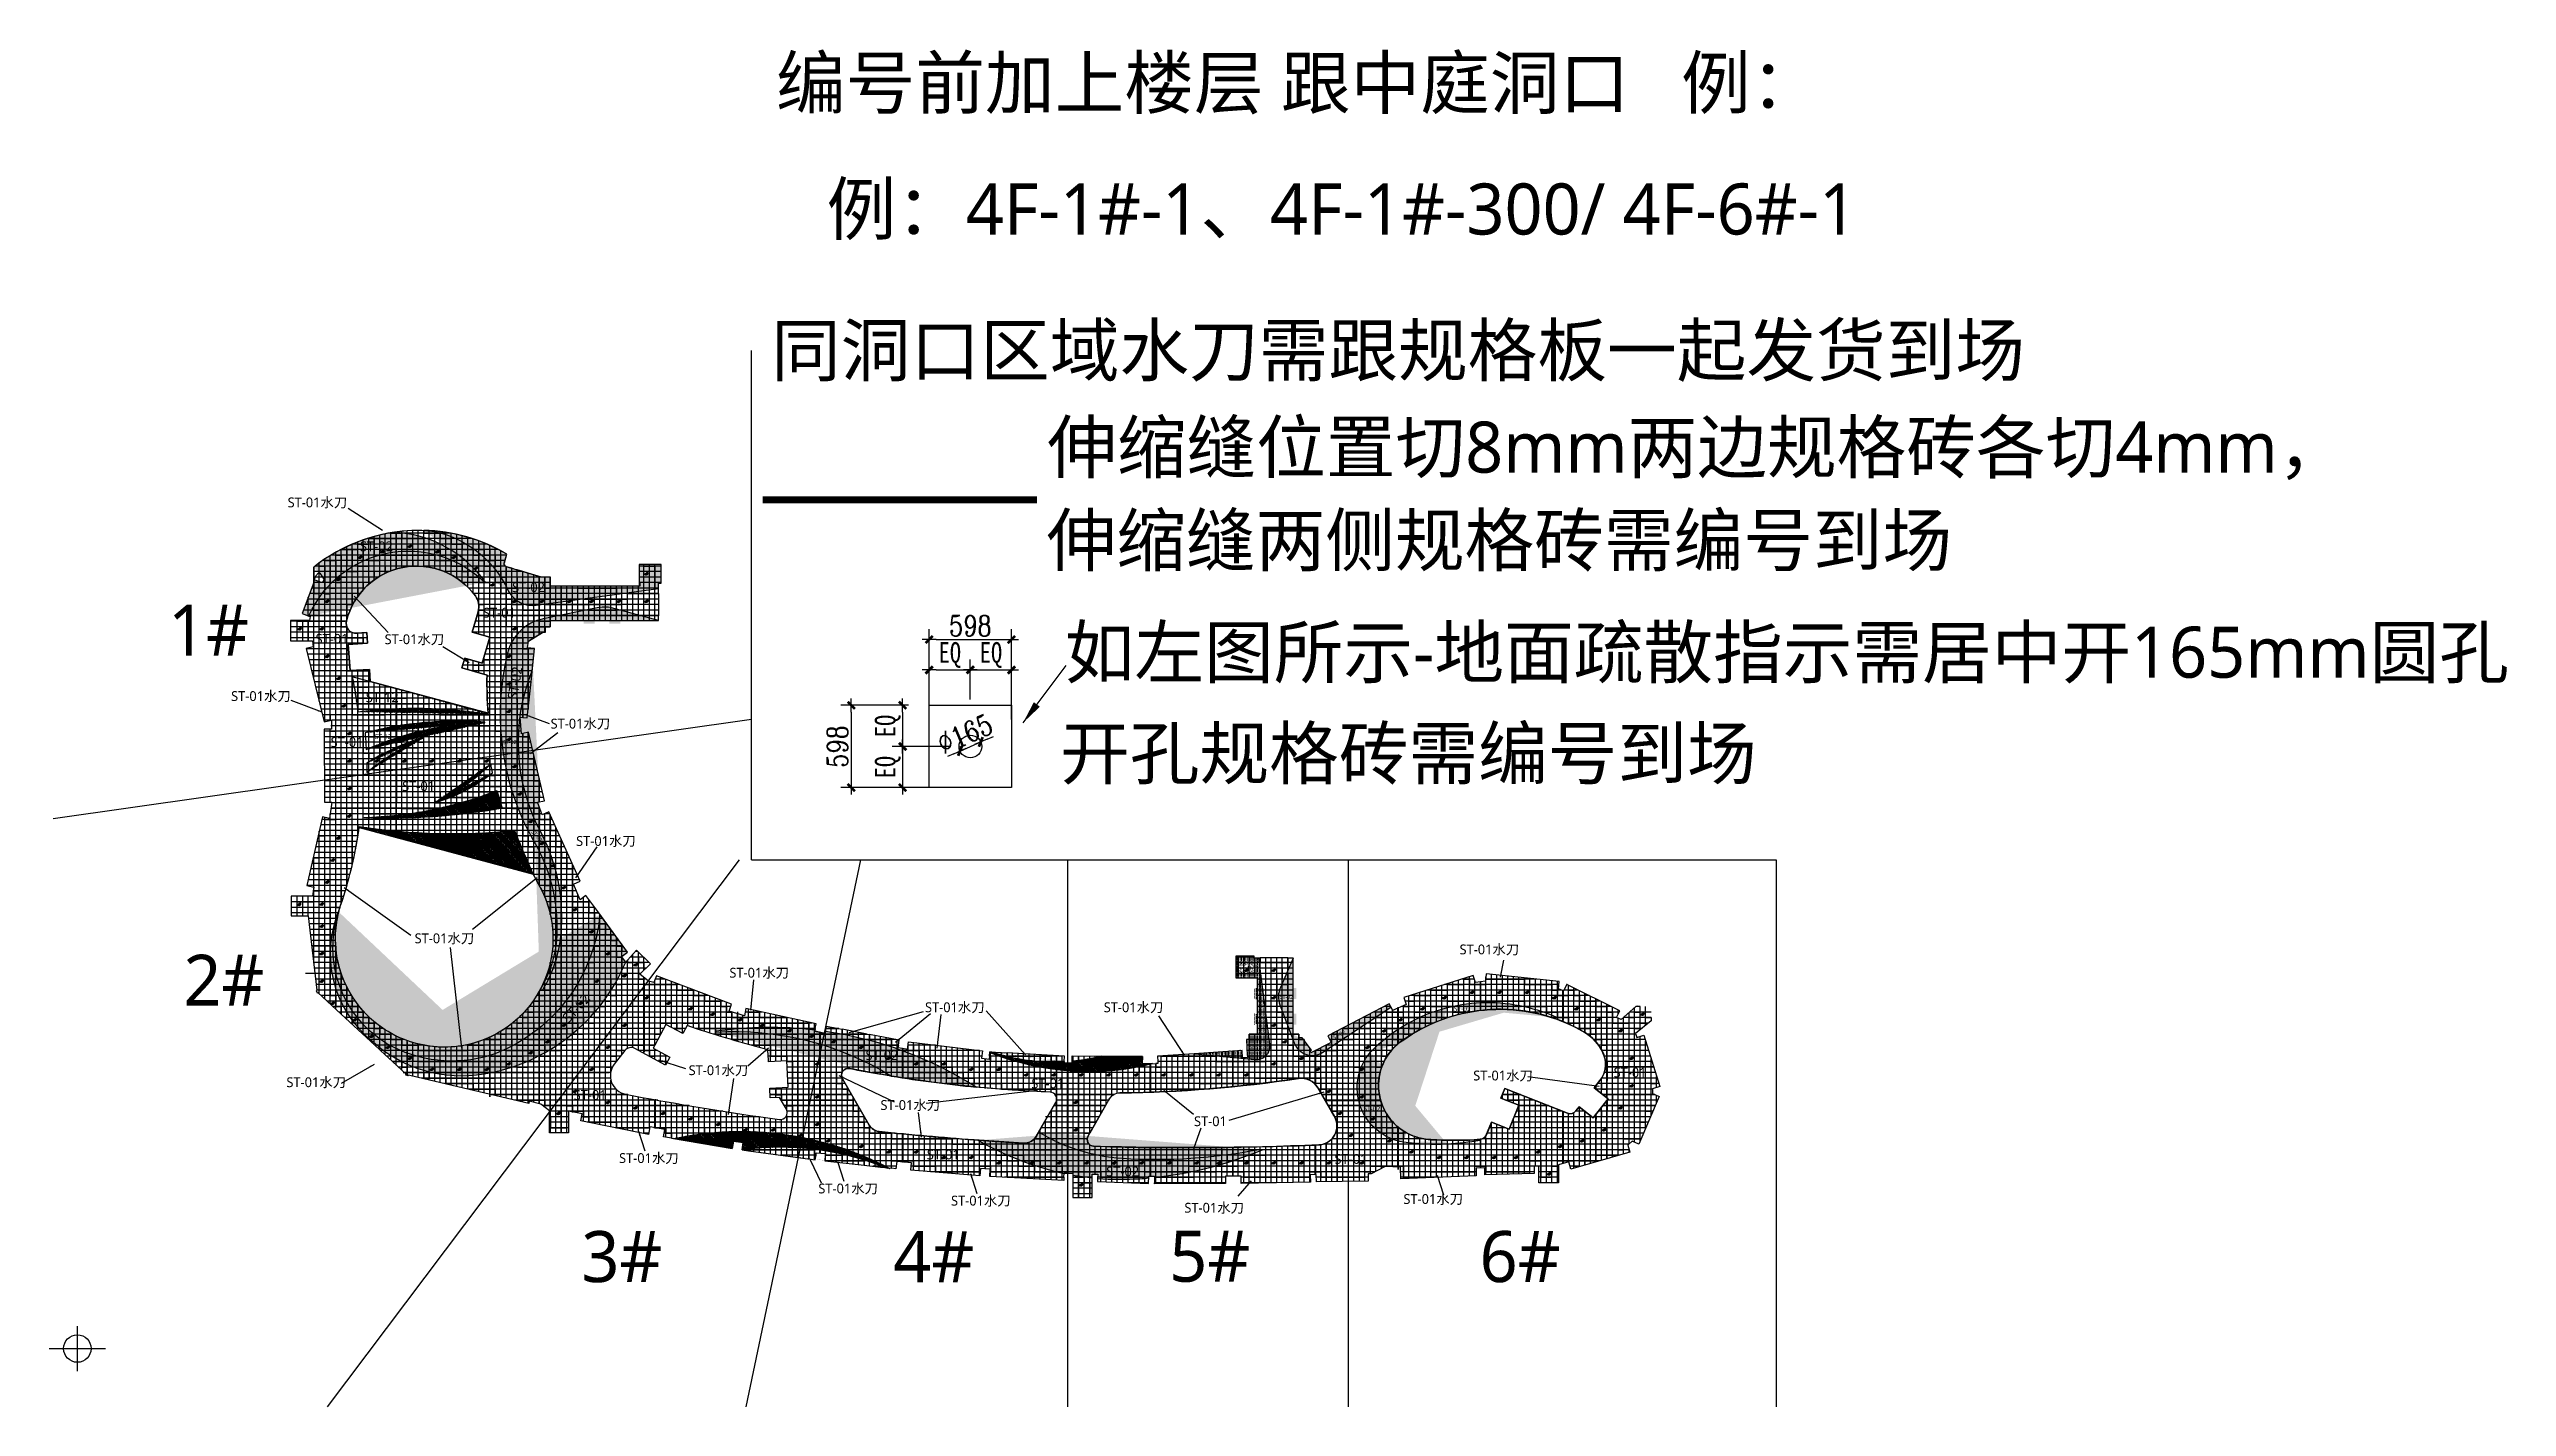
# Model space of a CAD drawing. Header units: millimetres. Extents: x -1989 to 265952, y -5690 to 142265.
import ezdxf
from ezdxf.enums import TextEntityAlignment as Align
from ezdxf.lldxf.tags import DXFTag

# ---------------------------------------------------------------- set-up
doc = ezdxf.new("R2010")
doc.units = ezdxf.units.MM
for name, color, linetype in [('D-智能疏散', 2, 'Continuous'), ('d地面疏散指示开孔165mm', 91, 'Continuous'), ('F-地材填充', 8, 'Continuous'), ('F-地材造型线', 150, 'Continuous'), ('ST-01水刀', 111, 'Continuous'), ('ST-02整砖', 22, 'Continuous'), ('ST-02算量', 222, 'Continuous'), ('ST-12整砖', 7, 'Continuous'), ('ST-12算量', 21, 'Continuous'), ('现场实际间隔柱定位', 6, 'Continuous')]:
    doc.layers.add(name, color=color, linetype=linetype)
doc.layers.add('灯柱定位线', color=141, linetype='Continuous', lineweight=25)
doc.styles.get("Standard").update_dxf_attribs({"font": 'arial.ttf'})
doc.styles.add('YQ_DIM', font='romancs.shx', dxfattribs={"width": 0.8, "bigfont": '@by-01-hztxt.shx'})
doc.styles.add('黑体', font='Microsoft YaHei.ttf')
tags = doc.linetypes.add('EXP JT_LINE', pattern='A,0.5,-0.2,["EXP JT",Standard,S=0.12,R=0,X=-0.1,Y=-0.05],-0.5', length=1.2).pattern_tags.tags
tags[6] = DXFTag(74, 10)
doc.dimstyles.new('yq100', dxfattribs={"dimscale": 50, "dimtxt": 3, "dimasz": 1, "dimexe": 1.5, "dimexo": 3, "dimgap": 0.5, "dimtad": 1, "dimdec": 0, "dimrnd": 5, "dimdsep": 46, "dimtxsty": 'YQ_DIM', "dimblk": 'YQTICK', "dimcen": 0, "dimclrd": 256, "dimclre": 256, "dimclrt": 7, "dimadec": 1, "dimazin": 2, "dimtfac": 1, "dimtdec": 0, "dimtix": 1, "dimtmove": 2, "dimatfit": 2, "dimfxl": 1, "dimtolj": 1, "dimtzin": 0, "dimarcsym": 0})
doc.dimstyles.new('yq50', dxfattribs={"dimscale": 50, "dimtxt": 3, "dimasz": 1, "dimexe": 1.5, "dimexo": 3, "dimgap": 0.5, "dimtad": 1, "dimdec": 0, "dimdsep": 46, "dimtxsty": 'YQ_DIM', "dimblk": 'YQTICK', "dimcen": 0, "dimclrd": 256, "dimclre": 256, "dimclrt": 7, "dimadec": 1, "dimazin": 2, "dimtfac": 1, "dimtdec": 4, "dimtix": 1, "dimtmove": 2, "dimatfit": 2, "dimfxl": 1, "dimtolj": 1, "dimtzin": 0, "dimarcsym": 0})
pattern_1 = [(90, (172774.34, 19437.05), (-158.75, 79.375), [0, -158.75])]
pattern_2 = [(135, (172774.34, 19437.05), (-88.38835, -88.38835), []), (225, (172774.34, 19437.05), (-88.38835, -265.16504), [312.5, -187.5])]
pattern_3 = [(135, (172774.34, -27875.22), (-88.38835, -88.38835), []), (225, (172774.34, -27875.22), (-88.38835, -265.16504), [312.5, -187.5])]
pattern_4 = [(90, (485915.72, 389097.12), (-158.75, 79.375), [0, -158.75])]

# ---------------------------------------------------------------- blocks, each defined once
blk = doc.blocks.new('AWERAWE')
at = {"layer": 'F-地材填充', "color": 8, "linetype": 'Continuous'}
for p, q in [((-65667, 433266), (-65667, 471868)), ((-48516, 471848), (-65667, 471848)), ((-48514, 471846), (-65667, 471846)), ((-65665, 433264), (-65665, 471866)), ((-65067, 464148), (-65067, 472165)), ((-65065, 464146), (-65065, 472163)), ((-64467, 465737), (-64467, 472435)), ((-64465, 465735), (-64465, 472433)), ((-49785, 472448), (-64438, 472448)), ((-49783, 472446), (-64436, 472446)), ((-63867, 466732), (-63867, 472681)), ((-63865, 466730), (-63865, 472679)), ((-63267, 467478), (-63267, 472902)), ((-63265, 467476), (-63265, 472900)), ((-51387, 473048), (-62835, 473048)), ((-51385, 473046), (-62833, 473046)), ((-62667, 468071), (-62667, 473101)), ((-62665, 468069), (-62665, 473099)), ((-62067, 468553), (-62067, 473278)), ((-62065, 468551), (-62065, 473276)), ((-61467, 468949), (-61467, 473433)), ((-61465, 468947), (-61465, 473431)), ((-60867, 469272), (-60867, 473566)), ((-60865, 469270), (-60865, 473564)), ((-53775, 473648), (-60447, 473648)), ((-53773, 473646), (-60445, 473646)), ((-60267, 469532), (-60267, 473680)), ((-60265, 469530), (-60265, 473678)), ((-59667, 469736), (-59667, 473773)), ((-59665, 469734), (-59665, 473771)), ((-59067, 469887), (-59067, 473846)), ((-59065, 469885), (-59065, 473844)), ((-58467, 469990), (-58467, 473900)), ((-58465, 469988), (-58465, 473898)), ((-57867, 470047), (-57867, 473934)), ((-57865, 470045), (-57865, 473932)), ((-57267, 470057), (-57267, 473948)), ((-57265, 470055), (-57265, 473946)), ((-56667, 470021), (-56667, 473944)), ((-56665, 470019), (-56665, 473942)), ((-56067, 469939), (-56067, 473920)), ((-56065, 469937), (-56065, 473918)), ((-55467, 469809), (-55467, 473876)), ((-55465, 469807), (-55465, 473874)), ((-54867, 469629), (-54867, 473813)), ((-54865, 469627), (-54865, 473811)), ((-54267, 469395), (-54267, 473731)), ((-54265, 469393), (-54265, 473729)), ((-53667, 469100), (-53667, 473628)), ((-53665, 469098), (-53665, 473626)), ((-53067, 468739), (-53067, 473505)), ((-53065, 468737), (-53065, 473503)), ((-52467, 468297), (-52467, 473361)), ((-52465, 468295), (-52465, 473359)), ((-51867, 467758), (-51867, 473196)), ((-51865, 467756), (-51865, 473194)), ((-51267, 467087), (-51267, 473009)), ((-51265, 467085), (-51265, 473007)), ((-50667, 462645), (-50667, 472799)), ((-50665, 462643), (-50665, 472797)), ((-50067, 462473), (-50067, 472566)), ((-50065, 462471), (-50065, 472564)), ((-49467, 437734), (-49467, 472309)), ((-49465, 437732), (-49465, 472307)), ((-48867, 437573), (-48867, 472026)), ((-48865, 437571), (-48865, 472024)), ((-48267, 437413), (-48267, 471716)), ((-48265, 437411), (-48265, 471714)), ((-60476, 469448), (-68689, 469448)), ((-60474, 469446), (-68687, 469446)), ((-68667, 457745), (-68667, 469932)), ((-68665, 457743), (-68665, 469930)), ((-57867, 470048), (-68519, 470048)), ((-57840, 470046), (-68517, 470046)), ((-68067, 455327), (-68067, 470387)), ((-68065, 455325), (-68065, 470385)), ((-47807, 470648), (-67699, 470648)), ((-47805, 470646), (-67697, 470646)), ((-67467, 453093), (-67467, 470805)), ((-67465, 453091), (-67465, 470803)), ((-66867, 453242), (-66867, 471190)), ((-66865, 453240), (-66865, 471188)), ((-47623, 471248), (-66773, 471248)), ((-47621, 471246), (-66771, 471246)), ((-66267, 430216), (-66267, 471544)), ((-66265, 430214), (-66265, 471542)), ((-47775, 470048), (-56667, 470048)), ((-47773, 470046), (-56667, 470046)), ((-45876, 469448), (-54392, 469448)), ((-45874, 469446), (-54390, 469446)), ((-47667, 437252), (-47667, 469986)), ((-47665, 437250), (-47665, 469984)), ((-47067, 437091), (-47067, 469806)), ((-47065, 437089), (-47065, 469804)), ((-46467, 436930), (-46467, 469625)), ((-46465, 436928), (-46465, 469623)), ((-45867, 453569), (-45867, 469445)), ((-45865, 453567), (-45865, 469443)), ((-45267, 461747), (-45267, 469265)), ((-45265, 461745), (-45265, 469263)), ((-44667, 462248), (-44667, 469088)), ((-44665, 462246), (-44665, 469086)), ((-44067, 462608), (-44067, 468911)), ((-44065, 462606), (-44065, 468909)), ((-30799, 470048), (-33189, 470048)), ((-30799, 469448), (-33189, 469448)), ((-30797, 470046), (-33187, 470046)), ((-30797, 469446), (-33187, 469446)), ((-32667, 464124), (-32667, 470234)), ((-32665, 464122), (-32665, 470232)), ((-32067, 464124), (-32067, 470234)), ((-32065, 464122), (-32065, 470232)), ((-31467, 464124), (-31467, 470234)), ((-31465, 464122), (-31465, 470232)), ((-64060, 466448), (-69350, 466448)), ((-64058, 466446), (-69348, 466446)), ((-69267, 464639), (-69267, 466673)), ((-69265, 464637), (-69265, 466671)), ((-63632, 467048), (-69130, 467048)), ((-63630, 467046), (-69128, 467046)), ((-63109, 467648), (-68911, 467648)), ((-63107, 467646), (-68909, 467646)), ((-62461, 468248), (-68691, 468248)), ((-61632, 468848), (-68689, 468848)), ((-62459, 468246), (-68689, 468246)), ((-61630, 468846), (-68687, 468846)), ((-43851, 468848), (-53236, 468848)), ((-43849, 468846), (-53234, 468846)), ((-42865, 468248), (-52407, 468248)), ((-42865, 468246), (-52405, 468246)), ((-31069, 467648), (-51759, 467648)), ((-31067, 467646), (-51757, 467646)), ((-31069, 467048), (-51236, 467048)), ((-31067, 467046), (-51234, 467046)), ((-31069, 466448), (-50844, 466448)), ((-31067, 466446), (-50842, 466446)), ((-43467, 462845), (-43467, 468844)), ((-43465, 462845), (-43465, 468844)), ((-42867, 464124), (-42867, 467870)), ((-42865, 464122), (-42865, 467868)), ((-42267, 464124), (-42267, 467870)), ((-42265, 464122), (-42265, 467868)), ((-41667, 464124), (-41667, 467870)), ((-41665, 464122), (-41665, 467868)), ((-41067, 464124), (-41067, 467870)), ((-41065, 464122), (-41065, 467868)), ((-40467, 464124), (-40467, 467870)), ((-40465, 464122), (-40465, 467868)), ((-39867, 464124), (-39867, 467870)), ((-39865, 464122), (-39865, 467868)), ((-39267, 464124), (-39267, 467870)), ((-39265, 464122), (-39265, 467868)), ((-38667, 464124), (-38667, 467870)), ((-38665, 464122), (-38665, 467868)), ((-38067, 464124), (-38067, 467870)), ((-38065, 464122), (-38065, 467868)), ((-37467, 464124), (-37467, 467870)), ((-37465, 464122), (-37465, 467868)), ((-36867, 464124), (-36867, 467870)), ((-36865, 464122), (-36865, 467868)), ((-36267, 464124), (-36267, 467870)), ((-36265, 464122), (-36265, 467868)), ((-35667, 464124), (-35667, 467870)), ((-35665, 464122), (-35665, 467868)), ((-35067, 464124), (-35067, 467870)), ((-35065, 464122), (-35065, 467868)), ((-34467, 464124), (-34467, 467870)), ((-34465, 464122), (-34465, 467868)), ((-33867, 464124), (-33867, 467870)), ((-33865, 464122), (-33865, 467868)), ((-33267, 464124), (-33267, 467870)), ((-33265, 464122), (-33265, 467868)), ((-30799, 468848), (-33189, 468848)), ((-30797, 468846), (-33187, 468846)), ((-30799, 468248), (-33120, 468248)), ((-30797, 468246), (-33118, 468246)), ((-65092, 464048), (-71204, 464048)), ((-65090, 464046), (-71202, 464046)), ((-70467, 461904), (-70467, 464114)), ((-70465, 461902), (-70465, 464112)), ((-69867, 461904), (-69867, 464114)), ((-69865, 461902), (-69865, 464112)), ((-64695, 465248), (-69789, 465248)), ((-64693, 465246), (-69787, 465246)), ((-64467, 465848), (-69569, 465848)), ((-64467, 465846), (-69567, 465846)), ((-64920, 464648), (-69290, 464648)), ((-64918, 464646), (-69288, 464646)), ((-69267, 461904), (-69267, 464114)), ((-69265, 461902), (-69265, 464112)), ((-42867, 464048), (-51042, 464048)), ((-42867, 464046), (-51040, 464046)), ((-31069, 464648), (-50870, 464648)), ((-31067, 464646), (-50868, 464646)), ((-31069, 465248), (-50705, 465248)), ((-31067, 465246), (-50703, 465246)), ((-31069, 465848), (-50680, 465848)), ((-31067, 465846), (-50678, 465846)), ((-65055, 463448), (-71204, 463448)), ((-64530, 462848), (-71204, 462848)), ((-62823, 462248), (-71204, 462248)), ((-65053, 463446), (-71202, 463446)), ((-64528, 462846), (-71202, 462846)), ((-62821, 462246), (-71202, 462246)), ((-64868, 461048), (-69487, 461048)), ((-64866, 461046), (-69485, 461046)), ((-63267, 461648), (-68769, 461648)), ((-63267, 461646), (-68767, 461646)), ((-65067, 435180), (-65067, 463484)), ((-65065, 435178), (-65065, 463482)), ((-64467, 461548), (-64467, 462818)), ((-64465, 461546), (-64465, 462816)), ((-63867, 461588), (-63867, 462736)), ((-63865, 461586), (-63865, 462734)), ((-63267, 461627), (-63267, 462776)), ((-63265, 461625), (-63265, 462774)), ((-43392, 462848), (-51373, 462848)), ((-43392, 462846), (-51371, 462846)), ((-43422, 463448), (-51214, 463448)), ((-43420, 463446), (-51212, 463446)), ((-44578, 461048), (-49842, 461048)), ((-44576, 461046), (-49840, 461046)), ((-45281, 461648), (-49669, 461648)), ((-45279, 461646), (-49667, 461646)), ((-44667, 462248), (-49497, 462248)), ((-44665, 462246), (-49495, 462246)), ((-45267, 454701), (-45267, 461132)), ((-45265, 454699), (-45265, 461130)), ((-64828, 460448), (-69338, 460448)), ((-64826, 460446), (-69336, 460446)), ((-64788, 459848), (-69189, 459848)), ((-64786, 459846), (-69187, 459846)), ((-64748, 459248), (-69040, 459248)), ((-64746, 459246), (-69038, 459246)), ((-62585, 458648), (-68891, 458648)), ((-62583, 458646), (-68889, 458646)), ((-64467, 437476), (-64467, 458672)), ((-64465, 437474), (-64465, 458670)), ((-63867, 440514), (-63867, 458712)), ((-63865, 440512), (-63865, 458710)), ((-63267, 441432), (-63267, 458752)), ((-63265, 441430), (-63265, 458750)), ((-62667, 441271), (-62667, 458792)), ((-62665, 441269), (-62665, 458790)), ((-44773, 459248), (-52418, 459248)), ((-44771, 459246), (-52416, 459246)), ((-51542, 459848), (-52246, 459848)), ((-51540, 459846), (-52244, 459846)), ((-51867, 458772), (-51867, 459941)), ((-51865, 458770), (-51865, 459939)), ((-44838, 458648), (-51436, 458648)), ((-44836, 458646), (-51434, 458646)), ((-51267, 458599), (-51267, 459769)), ((-51265, 458597), (-51265, 459767)), ((-50667, 458427), (-50667, 459597)), ((-50665, 458425), (-50665, 459595)), ((-44708, 459848), (-50186, 459848)), ((-44706, 459846), (-50184, 459846)), ((-50067, 458255), (-50067, 460262)), ((-50065, 458253), (-50065, 460260)), ((-44643, 460448), (-50014, 460448)), ((-44641, 460446), (-50012, 460446)), ((-62545, 458048), (-68743, 458048)), ((-62543, 458046), (-68741, 458046)), ((-62425, 457448), (-68594, 457448)), ((-62423, 457446), (-68592, 457446)), ((-60186, 456848), (-68445, 456848)), ((-60184, 456846), (-68443, 456846)), ((-57947, 456248), (-68296, 456248)), ((-57945, 456246), (-68294, 456246)), ((-55707, 455648), (-68147, 455648)), ((-55705, 455646), (-68145, 455646)), ((-62067, 441110), (-62067, 457352)), ((-62065, 441108), (-62065, 457350)), ((-61467, 440950), (-61467, 457191)), ((-61465, 440948), (-61465, 457189)), ((-60867, 440789), (-60867, 457030)), ((-60865, 440787), (-60865, 457028)), ((-60267, 440628), (-60267, 456870)), ((-60265, 440626), (-60265, 456868)), ((-59667, 440467), (-59667, 456709)), ((-59665, 440465), (-59665, 456707)), ((-59067, 440307), (-59067, 456548)), ((-59065, 440305), (-59065, 456546)), ((-58467, 440146), (-58467, 456387)), ((-58465, 440144), (-58465, 456385)), ((-57867, 439985), (-57867, 456227)), ((-57865, 439983), (-57865, 456225)), ((-57267, 439824), (-57267, 456066)), ((-57265, 439822), (-57265, 456064)), ((-56667, 439663), (-56667, 455905)), ((-56665, 439661), (-56665, 455903)), ((-56067, 439503), (-56067, 455744)), ((-56065, 439501), (-56065, 455742)), ((-55467, 439342), (-55467, 455584)), ((-55465, 439340), (-55465, 455582)), ((-44969, 457448), (-49777, 457448)), ((-44967, 457446), (-49775, 457446)), ((-45034, 456848), (-49775, 456848)), ((-45032, 456846), (-49773, 456846)), ((-44904, 458048), (-49770, 458048)), ((-44902, 458046), (-49768, 458046)), ((-45099, 456248), (-49765, 456248)), ((-45097, 456246), (-49763, 456246)), ((-45164, 455648), (-49747, 455648)), ((-45162, 455646), (-49745, 455646)), ((-53468, 455048), (-67998, 455048)), ((-53466, 455046), (-67996, 455046)), ((-51229, 454448), (-67849, 454448)), ((-51227, 454446), (-67847, 454446)), ((-45360, 453848), (-67700, 453848)), ((-45358, 453846), (-67698, 453846)), ((-66842, 453248), (-67551, 453248)), ((-66840, 453246), (-67549, 453246)), ((-46136, 453248), (-66739, 453248)), ((-46134, 453246), (-66737, 453246)), ((-54867, 439181), (-54867, 455423)), ((-54865, 439179), (-54865, 455421)), ((-54267, 439020), (-54267, 455262)), ((-54265, 439018), (-54265, 455260)), ((-53667, 438860), (-53667, 455101)), ((-53665, 438858), (-53665, 455099)), ((-53067, 438699), (-53067, 454940)), ((-53065, 438697), (-53065, 454938)), ((-52467, 438538), (-52467, 454780)), ((-52465, 438536), (-52465, 454778)), ((-51867, 438377), (-51867, 454619)), ((-51865, 438375), (-51865, 454617)), ((-51267, 438216), (-51267, 454458)), ((-51265, 438214), (-51265, 454456)), ((-50667, 438056), (-50667, 454297)), ((-50665, 438054), (-50665, 454295)), ((-50067, 437895), (-50067, 454137)), ((-50065, 437893), (-50065, 454135)), ((-45230, 455048), (-49722, 455048)), ((-45228, 455046), (-49720, 455046)), ((-45295, 454448), (-49689, 454448)), ((-45293, 454446), (-49687, 454446)), ((-46030, 452048), (-67537, 452048)), ((-46028, 452046), (-67535, 452046)), ((-45134, 451448), (-67534, 451448)), ((-45132, 451446), (-67532, 451446)), ((-44993, 450848), (-67531, 450848)), ((-44991, 450846), (-67529, 450846)), ((-44852, 450248), (-67528, 450248)), ((-44850, 450246), (-67526, 450246)), ((-66867, 444318), (-66867, 452280)), ((-66865, 444316), (-66865, 452278)), ((-46083, 452648), (-66739, 452648)), ((-46081, 452646), (-66737, 452646)), ((-45867, 436770), (-45867, 451804)), ((-45865, 436768), (-45865, 451802)), ((-45267, 436609), (-45267, 451945)), ((-45265, 436607), (-45265, 451943)), ((-44711, 449648), (-67525, 449648)), ((-44709, 449646), (-67523, 449646)), ((-44570, 449048), (-67522, 449048)), ((-44568, 449046), (-67520, 449046)), ((-44429, 448448), (-67519, 448448)), ((-44427, 448446), (-67517, 448446)), ((-44288, 447848), (-67516, 447848)), ((-44286, 447846), (-67514, 447846)), ((-44667, 436342), (-44667, 449461)), ((-44665, 436340), (-44665, 449459)), ((-44147, 447248), (-67513, 447248)), ((-44145, 447246), (-67511, 447246)), ((-44006, 446648), (-67511, 446648)), ((-44004, 446646), (-67509, 446646)), ((-43865, 446048), (-67508, 446048)), ((-43863, 446046), (-67506, 446046)), ((-43724, 445448), (-67505, 445448)), ((-43722, 445446), (-67503, 445446)), ((-43583, 444848), (-67502, 444848)), ((-43581, 444846), (-67500, 444846)), ((-44067, 444354), (-44067, 446909)), ((-44065, 444352), (-44065, 446907)), ((-42659, 442448), (-67773, 442448)), ((-42657, 442446), (-67771, 442446)), ((-67467, 422896), (-67467, 442674)), ((-67465, 422894), (-67465, 442672)), ((-43799, 443048), (-66867, 443048)), ((-66867, 422341), (-66867, 443043)), ((-43797, 443046), (-66865, 443046)), ((-66865, 422339), (-66865, 443041)), ((-44017, 443648), (-66789, 443648)), ((-44015, 443646), (-66787, 443646)), ((-44235, 444248), (-66711, 444248)), ((-44233, 444246), (-66709, 444246)), ((-44067, 435232), (-44067, 443786)), ((-44065, 435230), (-44065, 443784)), ((-42931, 443048), (-43542, 443048)), ((-42929, 443046), (-43540, 443046)), ((-43467, 433985), (-43467, 443082)), ((-43465, 433983), (-43465, 443080)), ((-42867, 432085), (-42867, 442907)), ((-42865, 432083), (-42865, 442905)), ((-64053, 439448), (-68462, 439448)), ((-64051, 439446), (-68460, 439446)), ((-63945, 440048), (-68325, 440048)), ((-63943, 440046), (-68323, 440046)), ((-63846, 440648), (-68187, 440648)), ((-63844, 440646), (-68185, 440646)), ((-68067, 423445), (-68067, 441168)), ((-68065, 423443), (-68065, 441166)), ((-63755, 441248), (-68049, 441248)), ((-63753, 441246), (-68047, 441246)), ((-42388, 441848), (-67911, 441848)), ((-42386, 441846), (-67909, 441846)), ((-42116, 441248), (-62581, 441248)), ((-42114, 441246), (-62579, 441246)), ((-41844, 440648), (-60341, 440648)), ((-41842, 440646), (-60339, 440646)), ((-41572, 440048), (-58102, 440048)), ((-41570, 440046), (-58100, 440046)), ((-41300, 439448), (-55863, 439448)), ((-41298, 439446), (-55861, 439446)), ((-42267, 408301), (-42267, 441582)), ((-42265, 408299), (-42265, 441580)), ((-41667, 408301), (-41667, 440258)), ((-41665, 408299), (-41665, 440256)), ((-64569, 437048), (-69013, 437048)), ((-64567, 437046), (-69011, 437046)), ((-64428, 437648), (-68876, 437648)), ((-64426, 437646), (-68874, 437646)), ((-64294, 438248), (-68738, 438248)), ((-64292, 438246), (-68736, 438246)), ((-68667, 435068), (-68667, 438248)), ((-68665, 435066), (-68665, 438248)), ((-64170, 438848), (-68600, 438848)), ((-64168, 438846), (-68598, 438846)), ((-41029, 438848), (-53624, 438848)), ((-41027, 438846), (-53622, 438846)), ((-40757, 438248), (-51384, 438248)), ((-40755, 438246), (-51382, 438246)), ((-40485, 437648), (-49145, 437648)), ((-40483, 437646), (-49143, 437646)), ((-40213, 437048), (-46906, 437048)), ((-40211, 437046), (-46904, 437046)), ((-41067, 408301), (-41067, 438933)), ((-41065, 408299), (-41065, 438931)), ((-40467, 410575), (-40467, 437609)), ((-40465, 410573), (-40465, 437607)), ((-70467, 431952), (-70467, 434089)), ((-70465, 431950), (-70465, 434087)), ((-69867, 431952), (-69867, 434089)), ((-69865, 431950), (-69865, 434087)), ((-65048, 435248), (-69427, 435248)), ((-65046, 435246), (-69425, 435246)), ((-64879, 435848), (-69289, 435848)), ((-64877, 435846), (-69287, 435846)), ((-69267, 431952), (-69267, 434089)), ((-69265, 431950), (-69265, 434087)), ((-64720, 436448), (-69151, 436448)), ((-64718, 436446), (-69149, 436446)), ((-65225, 434648), (-68713, 434648)), ((-65223, 434646), (-68711, 434646)), ((-68667, 426796), (-68667, 434934)), ((-68665, 426794), (-68665, 434932)), ((-39941, 436448), (-44724, 436448)), ((-39939, 436446), (-44722, 436446)), ((-39670, 435848), (-44403, 435848)), ((-39668, 435846), (-44401, 435846)), ((-40281, 435248), (-44076, 435248)), ((-40279, 435246), (-44074, 435246)), ((-40032, 434648), (-43764, 434648)), ((-40030, 434646), (-43762, 434646)), ((-39867, 410462), (-39867, 434251)), ((-39865, 410460), (-39865, 434249)), ((-65606, 433448), (-71132, 433448)), ((-65800, 432848), (-71132, 432848)), ((-65961, 432248), (-71132, 432248)), ((-65604, 433446), (-71130, 433446)), ((-65798, 432846), (-71130, 432846)), ((-65959, 432246), (-71130, 432246)), ((-66090, 431648), (-69229, 431648)), ((-66088, 431646), (-69227, 431646)), ((-65410, 434048), (-68667, 434048)), ((-65408, 434046), (-68667, 434046)), ((-39783, 434048), (-43493, 434048)), ((-39781, 434046), (-43491, 434046)), ((-38475, 433448), (-43262, 433448)), ((-38473, 433446), (-43260, 433446)), ((-38067, 432848), (-43066, 432848)), ((-38067, 432846), (-43064, 432846)), ((-37594, 432248), (-42905, 432248)), ((-37592, 432246), (-42903, 432246)), ((-37154, 431648), (-42777, 431648)), ((-37152, 431646), (-42775, 431646)), ((-39267, 409533), (-39267, 433947)), ((-39265, 409531), (-39265, 433945)), ((-38667, 409414), (-38667, 433710)), ((-38665, 409412), (-38665, 433708)), ((-38067, 409295), (-38067, 432893)), ((-38065, 409293), (-38065, 432891)), ((-37467, 409176), (-37467, 432075)), ((-37465, 409174), (-37465, 432073)), ((-66186, 431048), (-69160, 431048)), ((-66184, 431046), (-69158, 431046)), ((-66250, 430448), (-69090, 430448)), ((-66248, 430446), (-69088, 430446)), ((-66285, 429848), (-69021, 429848)), ((-66283, 429846), (-69019, 429846)), ((-66288, 429248), (-68951, 429248)), ((-66286, 429246), (-68949, 429246)), ((-66267, 421785), (-66267, 428732)), ((-66265, 421783), (-66265, 428730)), ((-36714, 431048), (-42681, 431048)), ((-36712, 431046), (-42679, 431046)), ((-36273, 430448), (-42617, 430448)), ((-36271, 430446), (-42615, 430446)), ((-35833, 429848), (-42582, 429848)), ((-35831, 429846), (-42580, 429846)), ((-35393, 429248), (-42579, 429248)), ((-35391, 429246), (-42577, 429246)), ((-36867, 409058), (-36867, 431257)), ((-36865, 409056), (-36865, 431255)), ((-36267, 414978), (-36267, 430440)), ((-36265, 414976), (-36265, 430438)), ((-35667, 416056), (-35667, 429622)), ((-35665, 416054), (-35665, 429620)), ((-35067, 427533), (-35067, 428804)), ((-35065, 427531), (-35065, 428802)), ((-66262, 428648), (-68882, 428648)), ((-66260, 428646), (-68880, 428646)), ((-66204, 428048), (-68812, 428048)), ((-66202, 428046), (-68810, 428046)), ((-66116, 427448), (-68743, 427448)), ((-66114, 427446), (-68741, 427446)), ((-65996, 426848), (-68673, 426848)), ((-65994, 426846), (-68671, 426846)), ((-65843, 426248), (-68604, 426248)), ((-65841, 426246), (-68602, 426246)), ((-32414, 426248), (-43024, 426248)), ((-32412, 426246), (-43022, 426246)), ((-32115, 426848), (-42871, 426848)), ((-32113, 426846), (-42869, 426846)), ((-42867, 408301), (-42867, 426867)), ((-42865, 408299), (-42865, 426865)), ((-35063, 427448), (-42751, 427448)), ((-35061, 427446), (-42749, 427446)), ((-34512, 428048), (-42663, 428048)), ((-34510, 428046), (-42661, 428046)), ((-34953, 428648), (-42606, 428648)), ((-34951, 428646), (-42604, 428646)), ((-35067, 416832), (-35067, 427454)), ((-35065, 416830), (-35065, 427452)), ((-34467, 417485), (-34467, 427102)), ((-34465, 417483), (-34465, 427100)), ((-32715, 427448), (-34158, 427448)), ((-32713, 427446), (-34156, 427446)), ((-33867, 417562), (-33867, 427773)), ((-33865, 417560), (-33865, 427771)), ((-33315, 428048), (-33622, 428048)), ((-33313, 428046), (-33620, 428046)), ((-33267, 417269), (-33267, 428000)), ((-33265, 417267), (-33265, 427998)), ((-32667, 425996), (-32667, 427400)), ((-32665, 425994), (-32665, 427398)), ((38107, 426848), (31876, 426848)), ((38108, 426248), (31876, 426248)), ((38109, 426846), (31878, 426846)), ((38110, 426246), (31878, 426246)), ((33873, 427448), (31964, 427448)), ((33875, 427446), (31966, 427446)), ((32133, 425174), (32133, 427547)), ((32135, 425172), (32135, 427545)), ((32733, 425174), (32733, 427547)), ((32735, 425172), (32735, 427545)), ((33333, 425174), (33333, 427547)), ((33335, 425172), (33335, 427545)), ((33933, 425238), (33933, 427337)), ((33935, 425236), (33935, 427335)), ((34533, 413651), (34533, 427337)), ((34535, 413649), (34535, 427335)), ((35133, 413724), (35133, 427338)), ((35135, 413722), (35135, 427336)), ((35733, 413800), (35733, 427339)), ((35735, 413798), (35735, 427337)), ((36333, 413879), (36333, 427340)), ((36335, 413877), (36335, 427338)), ((36933, 413960), (36933, 427340)), ((36935, 413958), (36935, 427338)), ((37533, 414044), (37533, 427341)), ((37535, 414042), (37535, 427339)), ((-65656, 425648), (-68534, 425648)), ((-65654, 425646), (-68532, 425646)), ((-65433, 425048), (-68465, 425048)), ((-65431, 425046), (-68463, 425046)), ((-65173, 424448), (-68395, 424448)), ((-65171, 424446), (-68393, 424446)), ((-64871, 423848), (-68321, 423848)), ((-64869, 423846), (-68319, 423846)), ((-65667, 421230), (-65667, 425680)), ((-65665, 421228), (-65665, 425678)), ((-65067, 420674), (-65067, 424229)), ((-65065, 420672), (-65065, 424227)), ((-44067, 411448), (-44067, 423720)), ((-44065, 411446), (-44065, 423718)), ((-27191, 423848), (-43997, 423848)), ((-27189, 423846), (-43995, 423846)), ((-28772, 424448), (-43695, 424448)), ((-28770, 424446), (-43693, 424446)), ((-43467, 411069), (-43467, 424967)), ((-43465, 411067), (-43465, 424965)), ((-32446, 425048), (-43434, 425048)), ((-32444, 425046), (-43432, 425046)), ((-33018, 425648), (-43211, 425648)), ((-33016, 425646), (-43209, 425646)), ((-32667, 416945), (-32667, 425221)), ((-32665, 416943), (-32665, 425219)), ((-32067, 416620), (-32067, 424793)), ((-32065, 416618), (-32065, 424791)), ((-31467, 417853), (-31467, 424972)), ((-31465, 417851), (-31465, 424970)), ((-30353, 425048), (-31438, 425048)), ((-30351, 425046), (-31436, 425046)), ((-30867, 418962), (-30867, 425243)), ((-30865, 418960), (-30865, 425241)), ((-30267, 420071), (-30267, 425015)), ((-30265, 420069), (-30265, 425013)), ((-29667, 419767), (-29667, 424788)), ((-29665, 419765), (-29665, 424786)), ((-29067, 419443), (-29067, 424560)), ((-29065, 419441), (-29065, 424558)), ((-28467, 419118), (-28467, 424332)), ((-28465, 419116), (-28465, 424330)), ((-27867, 419937), (-27867, 424105)), ((-27865, 419935), (-27865, 424103)), ((-27267, 419739), (-27267, 423877)), ((-27265, 419737), (-27265, 423875)), ((-26667, 419544), (-26667, 423649)), ((-26665, 419542), (-26665, 423647)), ((-26067, 419352), (-26067, 423422)), ((-26065, 419350), (-26065, 423420)), ((38108, 425648), (31876, 425648)), ((38110, 425646), (31878, 425646)), ((38109, 425048), (34196, 425048)), ((38109, 424448), (34196, 424448)), ((38109, 423848), (34196, 423848)), ((38111, 425046), (34198, 425046)), ((38111, 424446), (34198, 424446)), ((38111, 423846), (34198, 423846)), ((51333, 419190), (51333, 423398)), ((51335, 419188), (51335, 423396)), ((51933, 419531), (51933, 423590)), ((51935, 419529), (51935, 423588)), ((52533, 419844), (52533, 423781)), ((52535, 419842), (52535, 423779)), ((67359, 423848), (52741, 423848)), ((67361, 423846), (52743, 423846)), ((53133, 420128), (53133, 423973)), ((53135, 420126), (53135, 423971)), ((53733, 420387), (53733, 424165)), ((53735, 420385), (53735, 424163)), ((54333, 420621), (54333, 424356)), ((54335, 420619), (54335, 424354)), ((67076, 424448), (54619, 424448)), ((67078, 424446), (54621, 424446)), ((54933, 420831), (54933, 424548)), ((54935, 420829), (54935, 424546)), ((55533, 421017), (55533, 424740)), ((55535, 421015), (55535, 424738)), ((56133, 421182), (56133, 424931)), ((56135, 421180), (56135, 424929)), ((57878, 425048), (56498, 425048)), ((57880, 425046), (56500, 425046)), ((56733, 421324), (56733, 425123)), ((56735, 421322), (56735, 425121)), ((57333, 421446), (57333, 425315)), ((57335, 421444), (57335, 425313)), ((57933, 421547), (57933, 424877)), ((57935, 421545), (57935, 424875)), ((58533, 421627), (58533, 424752)), ((58535, 421625), (58535, 424750)), ((64633, 425048), (59107, 425048)), ((64635, 425046), (59109, 425046)), ((59133, 421687), (59133, 425297)), ((59135, 421685), (59135, 425295)), ((59733, 421727), (59733, 425563)), ((59735, 421725), (59735, 425561)), ((60333, 421748), (60333, 425500)), ((60335, 421746), (60335, 425498)), ((60933, 421748), (60933, 425437)), ((60935, 421746), (60935, 425435)), ((61533, 421729), (61533, 425374)), ((61535, 421727), (61535, 425372)), ((62133, 421690), (62133, 425311)), ((62135, 421688), (62135, 425309)), ((62733, 421631), (62733, 425248)), ((62735, 421629), (62735, 425246)), ((63333, 421552), (63333, 425185)), ((63335, 421550), (63335, 425183)), ((63933, 421453), (63933, 425121)), ((63935, 421451), (63935, 425119)), ((64533, 421334), (64533, 425058)), ((64535, 421332), (64535, 425056)), ((65133, 421194), (65133, 424995)), ((65135, 421192), (65135, 424993)), ((65733, 421032), (65733, 424932)), ((65735, 421030), (65735, 424930)), ((66333, 420848), (66333, 424869)), ((66335, 420846), (66335, 424867)), ((66933, 420639), (66933, 424806)), ((66935, 420637), (66935, 424804)), ((67533, 420407), (67533, 423775)), ((67535, 420405), (67535, 423773)), ((69186, 423848), (67628, 423848)), ((69188, 423846), (67630, 423846)), ((67987, 424448), (67928, 424448)), ((67989, 424446), (67930, 424446)), ((68133, 420149), (68133, 424375)), ((68135, 420147), (68135, 424373)), ((68733, 419865), (68733, 424075)), ((68735, 419863), (68735, 424073)), ((69333, 419553), (69333, 423774)), ((69335, 419551), (69335, 423772)), ((69933, 419218), (69933, 423474)), ((69935, 419216), (69935, 423472)), ((-64524, 423248), (-67850, 423248)), ((-64522, 423246), (-67848, 423246)), ((-64128, 422648), (-67199, 422648)), ((-64126, 422646), (-67197, 422646)), ((-63677, 422048), (-66551, 422048)), ((-63675, 422046), (-66549, 422046)), ((-63161, 421448), (-65903, 421448)), ((-63159, 421446), (-65901, 421446)), ((-62568, 420848), (-65255, 420848)), ((-62566, 420846), (-65253, 420846)), ((-64467, 420119), (-64467, 423156)), ((-64465, 420117), (-64465, 423154)), ((-63867, 419564), (-63867, 422291)), ((-63865, 419562), (-63865, 422289)), ((-63267, 419008), (-63267, 421565)), ((-63265, 419006), (-63265, 421563)), ((-62667, 418453), (-62667, 420942)), ((-62665, 418451), (-62665, 420940)), ((-46467, 411774), (-46467, 420693)), ((-46465, 411772), (-46465, 420691)), ((-17061, 420848), (-46300, 420848)), ((-17059, 420846), (-46298, 420846)), ((-45867, 411632), (-45867, 421277)), ((-45865, 411630), (-45865, 421275)), ((-23051, 421448), (-45707, 421448)), ((-23049, 421446), (-45705, 421446)), ((-45267, 411491), (-45267, 421954)), ((-45265, 411489), (-45265, 421952)), ((-23193, 422048), (-45191, 422048)), ((-23191, 422046), (-45189, 422046)), ((-24028, 422648), (-44740, 422648)), ((-24026, 422646), (-44738, 422646)), ((-44667, 411615), (-44667, 422752)), ((-44665, 411613), (-44665, 422750)), ((-25609, 423248), (-44344, 423248)), ((-25607, 423246), (-44342, 423246)), ((-25467, 419162), (-25467, 423194)), ((-25465, 419160), (-25465, 423192)), ((-24867, 418976), (-24867, 422966)), ((-24865, 418974), (-24865, 422964)), ((-24267, 418792), (-24267, 422739)), ((-24265, 418790), (-24265, 422737)), ((-23667, 418611), (-23667, 422511)), ((-23665, 418609), (-23665, 422509)), ((-23067, 418433), (-23067, 421453)), ((-23065, 418431), (-23065, 421451)), ((-22467, 418258), (-22467, 421270)), ((-22465, 418256), (-22465, 421268)), ((-21867, 418086), (-21867, 421088)), ((-21865, 418084), (-21865, 421086)), ((-19811, 421448), (-21620, 421448)), ((-19809, 421446), (-21618, 421446)), ((-21267, 417917), (-21267, 421766)), ((-21265, 417915), (-21265, 421764)), ((-20667, 417750), (-20667, 421635)), ((-20665, 417748), (-20665, 421633)), ((-20067, 417586), (-20067, 421504)), ((-20065, 417584), (-20065, 421502)), ((-19467, 417421), (-19467, 421373)), ((-19465, 417419), (-19465, 421371)), ((-18867, 416046), (-18867, 421242)), ((-18865, 416044), (-18865, 421240)), ((-18267, 416075), (-18267, 421111)), ((-18265, 416073), (-18265, 421109)), ((-17667, 416104), (-17667, 420980)), ((-17665, 416102), (-17665, 420978)), ((-17067, 415811), (-17067, 420849)), ((-17065, 415809), (-17065, 420847)), ((-16467, 405674), (-16467, 420718)), ((-16465, 405672), (-16465, 420716)), ((38110, 423248), (34196, 423248)), ((38110, 422648), (34196, 422648)), ((38111, 422048), (34196, 422048)), ((38111, 421448), (34196, 421448)), ((38112, 420848), (34196, 420848)), ((38112, 423246), (34198, 423246)), ((38112, 422646), (34198, 422646)), ((38113, 422046), (34198, 422046)), ((38113, 421446), (34198, 421446)), ((38114, 420846), (34198, 420846)), ((54985, 420848), (45736, 420848)), ((54987, 420846), (45738, 420846)), ((45933, 403014), (45933, 420950)), ((45935, 403012), (45935, 420948)), ((46533, 403828), (46533, 421262)), ((46535, 403826), (46535, 421260)), ((57343, 421448), (46891, 421448)), ((57345, 421446), (46893, 421446)), ((47133, 404090), (47133, 421573)), ((47135, 404088), (47135, 421571)), ((47733, 415351), (47733, 421885)), ((47735, 415349), (47735, 421883)), ((48738, 422048), (48046, 422048)), ((48740, 422046), (48048, 422046)), ((48333, 416605), (48333, 422197)), ((48335, 416603), (48335, 422195)), ((48933, 417396), (48933, 421672)), ((48935, 417394), (48935, 421670)), ((49533, 417974), (49533, 421872)), ((49535, 417972), (49535, 421870)), ((72782, 422048), (49932, 422048)), ((72784, 422046), (49934, 422046)), ((50133, 418414), (50133, 422136)), ((50135, 418412), (50135, 422134)), ((71584, 422648), (50316, 422648)), ((71586, 422646), (50318, 422646)), ((50733, 418817), (50733, 423207)), ((50735, 418815), (50735, 423205)), ((70385, 423248), (50862, 423248)), ((70387, 423246), (50864, 423246)), ((73657, 421448), (63961, 421448)), ((73659, 421446), (63963, 421446)), ((73397, 420848), (66332, 420848)), ((73399, 420846), (66334, 420846)), ((70533, 418789), (70533, 423174)), ((70535, 418787), (70535, 423172)), ((71133, 418200), (71133, 422873)), ((71135, 418198), (71135, 422871)), ((71733, 417339), (71733, 422573)), ((71735, 417337), (71735, 422571)), ((72333, 412105), (72333, 422273)), ((72335, 412103), (72335, 422271)), ((72933, 405628), (72933, 421973)), ((72935, 405626), (72935, 421971)), ((73533, 421201), (73533, 421672)), ((73533, 405797), (73533, 420785)), ((73535, 421199), (73535, 421670)), ((73535, 405795), (73535, 420783)), ((74133, 405966), (74133, 420845)), ((74135, 405964), (74135, 420843)), ((76765, 420848), (74136, 420848)), ((76767, 420846), (74138, 420846)), ((74733, 407053), (74733, 421379)), ((74735, 407051), (74735, 421377)), ((76260, 421448), (74810, 421448)), ((76262, 421446), (74812, 421446)), ((75333, 407254), (75333, 421913)), ((75335, 407252), (75335, 421911)), ((75756, 422048), (75484, 422048)), ((75758, 422046), (75486, 422046)), ((75933, 419511), (75933, 421837)), ((75935, 419509), (75935, 421835)), ((76533, 420013), (76533, 421124)), ((76535, 420011), (76535, 421122)), ((-61881, 420248), (-64606, 420248)), ((-61879, 420246), (-64604, 420246)), ((-61069, 419648), (-63958, 419648)), ((-61067, 419646), (-63956, 419646)), ((-60080, 419048), (-63310, 419048)), ((-60078, 419046), (-63308, 419046)), ((-58793, 418448), (-62662, 418448)), ((-58791, 418446), (-62660, 418446)), ((-62067, 417897), (-62067, 420401)), ((-62065, 417895), (-62065, 420399)), ((-61467, 417342), (-61467, 419929)), ((-61465, 417340), (-61465, 419927)), ((-60867, 416786), (-60867, 419515)), ((-60865, 416784), (-60865, 419513)), ((-60267, 416231), (-60267, 419152)), ((-60265, 416229), (-60265, 419150)), ((-59667, 415676), (-59667, 418835)), ((-59665, 415674), (-59665, 418833)), ((-59067, 415121), (-59067, 418560)), ((-59065, 415119), (-59065, 418558)), ((-58467, 414527), (-58467, 418325)), ((-58465, 414525), (-58465, 418323)), ((-57867, 414463), (-57867, 418125)), ((-57865, 414461), (-57865, 418123)), ((-51267, 412909), (-51267, 418048)), ((-51265, 412907), (-51265, 418046)), ((-50667, 412767), (-50667, 418232)), ((-50665, 412765), (-50665, 418230)), ((-31145, 418448), (-50076, 418448)), ((-31143, 418446), (-50074, 418446)), ((-50067, 412625), (-50067, 418451)), ((-50065, 412623), (-50065, 418449)), ((-49467, 412483), (-49467, 418708)), ((-49465, 412481), (-49465, 418706)), ((-48867, 412342), (-48867, 419006)), ((-48865, 412340), (-48865, 419004)), ((-30821, 419048), (-48789, 419048)), ((-30819, 419046), (-48787, 419046)), ((-48267, 412200), (-48267, 419348)), ((-48265, 412198), (-48265, 419346)), ((-30496, 419648), (-47799, 419648)), ((-30494, 419646), (-47797, 419646)), ((-47667, 412058), (-47667, 419738)), ((-47665, 412056), (-47665, 419736)), ((-47067, 411916), (-47067, 420184)), ((-47065, 411914), (-47065, 420182)), ((-14310, 420248), (-46988, 420248)), ((-14308, 420246), (-46986, 420246)), ((-28142, 419648), (-29447, 419648)), ((-28140, 419646), (-29445, 419646)), ((-13991, 419648), (-26988, 419648)), ((-13989, 419646), (-26986, 419646)), ((-8327, 419048), (-25101, 419048)), ((-8325, 419046), (-25099, 419046)), ((-5225, 418448), (-23116, 418448)), ((-5223, 418446), (-23114, 418446)), ((-15867, 405591), (-15867, 420588)), ((-15865, 405589), (-15865, 420586)), ((-15267, 405508), (-15267, 420457)), ((-15265, 405506), (-15265, 420455)), ((-14667, 405425), (-14667, 420326)), ((-14665, 405423), (-14665, 420324)), ((-14067, 405341), (-14067, 420195)), ((-14065, 405339), (-14065, 420193)), ((-13467, 406084), (-13467, 419245)), ((-13465, 406082), (-13465, 419243)), ((-12867, 406026), (-12867, 419275)), ((-12865, 406024), (-12865, 419273)), ((-11428, 419648), (-12795, 419648)), ((-11426, 419646), (-12793, 419646)), ((-12267, 405156), (-12267, 419810)), ((-12265, 405154), (-12265, 419808)), ((-11667, 405089), (-11667, 419694)), ((-11665, 405087), (-11665, 419692)), ((-11067, 414828), (-11067, 419578)), ((-11065, 414826), (-11065, 419576)), ((-10467, 415299), (-10467, 419462)), ((-10465, 415297), (-10465, 419460)), ((-9867, 415222), (-9867, 419346)), ((-9865, 415220), (-9865, 419344)), ((-9267, 415107), (-9267, 419230)), ((-9265, 415105), (-9265, 419228)), ((-8667, 414994), (-8667, 419114)), ((-8665, 414992), (-8665, 419112)), ((-8067, 414885), (-8067, 418998)), ((-8065, 414883), (-8065, 418996)), ((-7467, 414778), (-7467, 418882)), ((-7465, 414776), (-7465, 418880)), ((-6867, 414674), (-6867, 418766)), ((-6865, 414672), (-6865, 418764)), ((-6267, 414572), (-6267, 418649)), ((-6265, 414570), (-6265, 418647)), ((-5667, 414473), (-5667, 418533)), ((-5665, 414471), (-5665, 418531)), ((-5067, 414376), (-5067, 418417)), ((-5065, 414374), (-5065, 418415)), ((-3267, 414102), (-3267, 418146)), ((-3265, 414100), (-3265, 418144)), ((-2667, 414016), (-2667, 418072)), ((-2665, 414014), (-2665, 418070)), ((-2067, 413933), (-2067, 417997)), ((-2065, 413931), (-2065, 417995)), ((33333, 413511), (33333, 418449)), ((33335, 413509), (33335, 418449)), ((39206, 418448), (33335, 418448)), ((39208, 418446), (33335, 418446)), ((33933, 413580), (33933, 419046)), ((33935, 413578), (33935, 419046)), ((38112, 420248), (34196, 420248)), ((38113, 419648), (34196, 419648)), ((38113, 419048), (34196, 419048)), ((38114, 420246), (34198, 420246)), ((38115, 419646), (34198, 419646)), ((38115, 419046), (34198, 419046)), ((38133, 414130), (38133, 419046)), ((38135, 414128), (38135, 419046)), ((38733, 414219), (38733, 418643)), ((38735, 414217), (38735, 418643)), ((39333, 414213), (39333, 418333)), ((39335, 414211), (39335, 418331)), ((50185, 418448), (42105, 418448)), ((50187, 418446), (42107, 418446)), ((51098, 419048), (42272, 419048)), ((51100, 419046), (42274, 419046)), ((42333, 410556), (42333, 419080)), ((42335, 410554), (42335, 419078)), ((42933, 402969), (42933, 419391)), ((42935, 402967), (42935, 419389)), ((52150, 419648), (43426, 419648)), ((52152, 419646), (43428, 419646)), ((43533, 402978), (43533, 419703)), ((43535, 402976), (43535, 419701)), ((44133, 402987), (44133, 420015)), ((44135, 402985), (44135, 420013)), ((53402, 420248), (44581, 420248)), ((53404, 420246), (44583, 420246)), ((44733, 402996), (44733, 420326)), ((44735, 402994), (44735, 420324)), ((45333, 403005), (45333, 420638)), ((45335, 403003), (45335, 420636)), ((76814, 420248), (67910, 420248)), ((76816, 420246), (67912, 420246)), ((76096, 419648), (69155, 419648)), ((76098, 419646), (69157, 419646)), ((75466, 419048), (70194, 419048)), ((75468, 419046), (70196, 419046)), ((76485, 418448), (70904, 418448)), ((76487, 418446), (70906, 418446)), ((75933, 407354), (75933, 418807)), ((75935, 407352), (75935, 418805)), ((76533, 408757), (76533, 418293)), ((76535, 408755), (76535, 418291)), ((-56760, 417848), (-62014, 417848)), ((-56758, 417846), (-62012, 417846)), ((-34745, 417248), (-61366, 417248)), ((-34743, 417246), (-61364, 417246)), ((-35209, 416648), (-60718, 416648)), ((-35207, 416646), (-60716, 416646)), ((-35674, 416048), (-60069, 416048)), ((-35672, 416046), (-60067, 416046)), ((-36094, 415448), (-59421, 415448)), ((-36092, 415446), (-59419, 415446)), ((-57267, 414327), (-57267, 417961)), ((-57265, 414325), (-57265, 417959)), ((-56667, 414185), (-56667, 417830)), ((-56665, 414183), (-56665, 417828)), ((-56067, 414044), (-56067, 417730)), ((-56065, 414042), (-56065, 417728)), ((-55467, 413902), (-55467, 417663)), ((-55465, 413900), (-55465, 417661)), ((-54867, 413760), (-54867, 417625)), ((-54865, 413758), (-54865, 417623)), ((-54267, 413618), (-54267, 417619)), ((-54265, 413616), (-54265, 417617)), ((-53667, 413476), (-53667, 417642)), ((-53665, 413474), (-53665, 417640)), ((-53067, 413334), (-53067, 417697)), ((-53065, 413332), (-53065, 417695)), ((-52467, 413193), (-52467, 417782)), ((-52465, 413191), (-52465, 417780)), ((-31470, 417848), (-52109, 417848)), ((-31468, 417846), (-52107, 417846)), ((-51867, 413051), (-51867, 417899)), ((-51865, 413049), (-51865, 417897)), ((-31168, 417248), (-33228, 417248)), ((-31166, 417246), (-33226, 417246)), ((-30059, 416648), (-32119, 416648)), ((-30057, 416646), (-32117, 416646)), ((-31467, 416296), (-31467, 417410)), ((-31465, 416294), (-31465, 417408)), ((-30089, 416048), (-31010, 416048)), ((-30087, 416046), (-31008, 416046)), ((-30867, 415971), (-30867, 417085)), ((-30865, 415969), (-30865, 417083)), ((-30267, 415719), (-30267, 416760)), ((-30265, 415717), (-30265, 416758)), ((-4925, 417848), (-21020, 417848)), ((-4923, 417846), (-21018, 417846)), ((3933, 417248), (-19238, 417248)), ((3933, 417246), (-19236, 417246)), ((4167, 416648), (-19109, 416648)), ((4169, 416646), (-19107, 416646)), ((13147, 416048), (-17079, 416048)), ((13149, 416046), (-17077, 416046)), ((47767, 415448), (-17050, 415448)), ((47769, 415446), (-17048, 415446)), ((-4467, 414282), (-4467, 417507)), ((-4465, 414280), (-4465, 417505)), ((-3867, 414191), (-3867, 417818)), ((-3865, 414189), (-3865, 417816)), ((-859, 417848), (-3864, 417848)), ((-857, 417846), (-3862, 417846)), ((-1467, 413852), (-1467, 417923)), ((-1465, 413850), (-1465, 417921)), ((-867, 413773), (-867, 417849)), ((-865, 413771), (-865, 417847)), ((-267, 413698), (-267, 417775)), ((-265, 413696), (-265, 417773)), ((333, 413624), (333, 417700)), ((335, 413622), (335, 417698)), ((933, 413554), (933, 417626)), ((935, 413552), (935, 417624)), ((1533, 413486), (1533, 417552)), ((1535, 413484), (1535, 417550)), ((2133, 413420), (2133, 417478)), ((2135, 413418), (2135, 417476)), ((2733, 413357), (2733, 417403)), ((2735, 413355), (2735, 417401)), ((3333, 413297), (3333, 417329)), ((3335, 413295), (3335, 417327)), ((3933, 413239), (3933, 417255)), ((3935, 413237), (3935, 417253)), ((4533, 413183), (4533, 416376)), ((4535, 413181), (4535, 416374)), ((12933, 416648), (5029, 416648)), ((12933, 416646), (5031, 416646)), ((5133, 413131), (5133, 417102)), ((5135, 413129), (5135, 417100)), ((5733, 413080), (5733, 417068)), ((5735, 413078), (5735, 417066)), ((6333, 413033), (6333, 417035)), ((6335, 413031), (6335, 417033)), ((6933, 412987), (6933, 417002)), ((6935, 412985), (6935, 417000)), ((7533, 412945), (7533, 416968)), ((7535, 412943), (7535, 416966)), ((8133, 412905), (8133, 416935)), ((8135, 412903), (8135, 416933)), ((8733, 412867), (8733, 416902)), ((8735, 412865), (8735, 416900)), ((9333, 412832), (9333, 416868)), ((9335, 412830), (9335, 416866)), ((9933, 412799), (9933, 416835)), ((9935, 412797), (9935, 416833)), ((10533, 412769), (10533, 416802)), ((10535, 412767), (10535, 416800)), ((11133, 412742), (11133, 416768)), ((11135, 412740), (11135, 416766)), ((11733, 412706), (11733, 416735)), ((11735, 412704), (11735, 416733)), ((12333, 403133), (12333, 416702)), ((12335, 403131), (12335, 416700)), ((12933, 403099), (12933, 416668)), ((12935, 403097), (12935, 416666)), ((13533, 403889), (13533, 415877)), ((13535, 403887), (13535, 415875)), ((21668, 416048), (14010, 416048)), ((21670, 416046), (14012, 416046)), ((14133, 401254), (14133, 416681)), ((14135, 401252), (14135, 416679)), ((14733, 401254), (14733, 416674)), ((14735, 401252), (14735, 416672)), ((15333, 401254), (15333, 416667)), ((15335, 401252), (15335, 416665)), ((15933, 408250), (15933, 416661)), ((15935, 408248), (15935, 416659)), ((16533, 409294), (16533, 416654)), ((16535, 409292), (16535, 416652)), ((17133, 410337), (17133, 416647)), ((17135, 410335), (17135, 416645)), ((17733, 411381), (17733, 416641)), ((17735, 411379), (17735, 416639)), ((18333, 412288), (18333, 416634)), ((18335, 412286), (18335, 416632)), ((18933, 412603), (18933, 416627)), ((18935, 412601), (18935, 416625)), ((19533, 412644), (19533, 416621)), ((19535, 412642), (19535, 416619)), ((20133, 412654), (20133, 416614)), ((20135, 412652), (20135, 416612)), ((20733, 412667), (20733, 416607)), ((20735, 412665), (20735, 416605)), ((21333, 412681), (21333, 416600)), ((21335, 412679), (21335, 416598)), ((21933, 412699), (21933, 415806)), ((21935, 412697), (21935, 415804)), ((22533, 412719), (22533, 415825)), ((22535, 412717), (22535, 415823)), ((23133, 412741), (23133, 415845)), ((23135, 412739), (23135, 415843)), ((32589, 416648), (23319, 416648)), ((32591, 416646), (23321, 416646)), ((48021, 416048), (23359, 416048)), ((48023, 416046), (23361, 416046)), ((23733, 412766), (23733, 416676)), ((23735, 412764), (23735, 416674)), ((24333, 412794), (24333, 416716)), ((24335, 412792), (24335, 416714)), ((24933, 412824), (24933, 416755)), ((24935, 412822), (24935, 416753)), ((25533, 412856), (25533, 416794)), ((25535, 412854), (25535, 416792)), ((26133, 412891), (26133, 416833)), ((26135, 412889), (26135, 416831)), ((26733, 412929), (26733, 416873)), ((26735, 412927), (26735, 416871)), ((27333, 412969), (27333, 416912)), ((27335, 412967), (27335, 416910)), ((27933, 413012), (27933, 416951)), ((27935, 413010), (27935, 416949)), ((28533, 413057), (28533, 416990)), ((28535, 413055), (28535, 416988)), ((29133, 413105), (29133, 417030)), ((29135, 413103), (29135, 417028)), ((29733, 413156), (29733, 417069)), ((29735, 413154), (29735, 417067)), ((30333, 413208), (30333, 417108)), ((30335, 413206), (30335, 417106)), ((30933, 413264), (30933, 417147)), ((30935, 413262), (30935, 417145)), ((31533, 413322), (31533, 417186)), ((31535, 413320), (31535, 417184)), ((32133, 413383), (32133, 417226)), ((32135, 413381), (32135, 417224)), ((32733, 413446), (32733, 416468)), ((32735, 413444), (32735, 416466)), ((39697, 417848), (33055, 417848)), ((39699, 417846), (33055, 417846)), ((40067, 417248), (33076, 417248)), ((40069, 417246), (33076, 417246)), ((48360, 416648), (33167, 416648)), ((48362, 416646), (33169, 416646)), ((39933, 414021), (39933, 417535)), ((39935, 414019), (39935, 417533)), ((48804, 417248), (40506, 417248)), ((48806, 417246), (40508, 417246)), ((40533, 413572), (40533, 417262)), ((40535, 413570), (40535, 417260)), ((41133, 412634), (41133, 417567)), ((41135, 412632), (41135, 417565)), ((49387, 417848), (41685, 417848)), ((49389, 417846), (41687, 417846)), ((41733, 411595), (41733, 417872)), ((41735, 411593), (41735, 417870)), ((76671, 417848), (71410, 417848)), ((76673, 417846), (71412, 417846)), ((76858, 417248), (71784, 417248)), ((76860, 417246), (71786, 417246)), ((77045, 416648), (72041, 416648)), ((77047, 416646), (72043, 416646)), ((77419, 415448), (72166, 415448)), ((77421, 415446), (72168, 415446)), ((77232, 416048), (72171, 416048)), ((77234, 416046), (72173, 416046)), ((77133, 410160), (77133, 416366)), ((77135, 410158), (77135, 416364)), ((-36293, 414848), (-58767, 414848)), ((-36291, 414846), (-58765, 414846)), ((-36305, 414248), (-56932, 414248)), ((-36303, 414246), (-56930, 414246)), ((-36131, 413648), (-54393, 413648)), ((-36129, 413646), (-54391, 413646)), ((-35708, 413048), (-51855, 413048)), ((-35706, 413046), (-51853, 413046)), ((-36267, 408939), (-36267, 414042)), ((-36265, 408937), (-36265, 414040)), ((-35667, 408820), (-35667, 413009)), ((-35665, 408818), (-35665, 413007)), ((-10364, 413048), (-18936, 413048)), ((-10362, 413046), (-18934, 413046)), ((-18267, 412110), (-18267, 413202)), ((-18265, 412108), (-18265, 413200)), ((-17667, 411773), (-17667, 413230)), ((-17665, 411771), (-17665, 413228)), ((-17067, 410693), (-17067, 413259)), ((-17065, 410691), (-17065, 413257)), ((-11059, 414848), (-17021, 414848)), ((-11057, 414846), (-17019, 414846)), ((-11053, 414248), (-16992, 414248)), ((-11051, 414246), (-16990, 414246)), ((-10711, 413648), (-16963, 413648)), ((-10709, 413646), (-16961, 413646)), ((-11067, 405023), (-11067, 414282)), ((-11065, 405021), (-11065, 414280)), ((-10467, 404956), (-10467, 413226)), ((-10465, 404954), (-10465, 413224)), ((47586, 414848), (-7861, 414848)), ((47588, 414846), (-7859, 414846)), ((47473, 414248), (-4243, 414248)), ((47475, 414246), (-4241, 414246)), ((34510, 413648), (138, 413648)), ((34512, 413646), (140, 413646)), ((28410, 413048), (6138, 413048)), ((28412, 413046), (6140, 413046)), ((47422, 413648), (40459, 413648)), ((47424, 413646), (40461, 413646)), ((47433, 413048), (40894, 413048)), ((47435, 413046), (40896, 413046)), ((61533, 411784), (61533, 412993)), ((61535, 411782), (61535, 412991)), ((62133, 411547), (62133, 412756)), ((62135, 411545), (62135, 412754)), ((71133, 413050), (71133, 413447)), ((71135, 413048), (71135, 413445)), ((77299, 413048), (71135, 413048)), ((77301, 413046), (71137, 413046)), ((77979, 413648), (71291, 413648)), ((77981, 413646), (71293, 413646)), ((71733, 412578), (71733, 414230)), ((71735, 412576), (71735, 414228)), ((77792, 414248), (71744, 414248)), ((77794, 414246), (71746, 414246)), ((77605, 414848), (72031, 414848)), ((77607, 414846), (72033, 414846)), ((77733, 413228), (77733, 414439)), ((77735, 413226), (77735, 414437)), ((-34401, 412448), (-49317, 412448)), ((-34399, 412446), (-49315, 412446)), ((-31164, 411848), (-46779, 411848)), ((-31162, 411846), (-46777, 411846)), ((-27729, 411248), (-43700, 411248)), ((-27727, 411246), (-43698, 411246)), ((-40889, 410648), (-42954, 410648)), ((-40889, 410048), (-42953, 410048)), ((-40887, 410646), (-42952, 410646)), ((-40887, 410046), (-42951, 410046)), ((-24055, 410648), (-40852, 410648)), ((-24053, 410646), (-40850, 410646)), ((-20084, 410048), (-39460, 410048)), ((-20082, 410046), (-39458, 410046)), ((-35067, 408701), (-35067, 412621)), ((-35065, 408699), (-35065, 412619)), ((-34467, 408582), (-34467, 412461)), ((-34465, 408580), (-34465, 412459)), ((-33867, 408463), (-33867, 412347)), ((-33865, 408461), (-33865, 412345)), ((-33267, 408345), (-33267, 412234)), ((-33265, 408343), (-33265, 412232)), ((-32667, 408226), (-32667, 412122)), ((-32665, 408224), (-32665, 412120)), ((-32067, 408846), (-32067, 412012)), ((-32065, 408846), (-32065, 412010)), ((-31467, 408830), (-31467, 411903)), ((-31465, 408828), (-31465, 411901)), ((-30867, 408723), (-30867, 411794)), ((-30865, 408721), (-30865, 411792)), ((-30267, 407805), (-30267, 411688)), ((-30265, 407803), (-30265, 411686)), ((-29667, 407702), (-29667, 411582)), ((-29665, 407700), (-29665, 411580)), ((-29067, 407599), (-29067, 411477)), ((-29065, 407597), (-29065, 411475)), ((-28467, 407496), (-28467, 411374)), ((-28465, 407494), (-28465, 411372)), ((-27867, 407394), (-27867, 411271)), ((-27865, 407392), (-27865, 411269)), ((-27267, 407291), (-27267, 411170)), ((-27265, 407289), (-27265, 411168)), ((-26667, 407188), (-26667, 411070)), ((-26665, 407186), (-26665, 411068)), ((-26067, 407085), (-26067, 410971)), ((-26065, 407083), (-26065, 410969)), ((-25467, 406983), (-25467, 410873)), ((-25465, 406981), (-25465, 410871)), ((-24867, 406880), (-24867, 410777)), ((-24865, 406878), (-24865, 410775)), ((-24267, 406777), (-24267, 410681)), ((-24265, 406775), (-24265, 410679)), ((-23667, 406674), (-23667, 410587)), ((-23665, 406672), (-23665, 410585)), ((-23067, 406572), (-23067, 410494)), ((-23065, 406570), (-23065, 410492)), ((-22467, 407311), (-22467, 410402)), ((-22465, 407309), (-22465, 410400)), ((-21867, 407231), (-21867, 410311)), ((-21865, 407229), (-21865, 410309)), ((-21267, 406341), (-21267, 410221)), ((-21265, 406339), (-21265, 410219)), ((-20667, 406258), (-20667, 410133)), ((-20665, 406256), (-20665, 410131)), ((-20067, 406174), (-20067, 410046)), ((-20065, 406172), (-20065, 410044)), ((-19467, 406091), (-19467, 409960)), ((-19465, 406089), (-19465, 409958)), ((-10018, 412448), (-18907, 412448)), ((-10016, 412446), (-18905, 412446)), ((-9672, 411848), (-17710, 411848)), ((-9670, 411846), (-17708, 411846)), ((-9325, 411248), (-17364, 411248)), ((-9323, 411246), (-17362, 411246)), ((-8632, 410048), (-17172, 410048)), ((-8630, 410046), (-17170, 410046)), ((-17067, 405758), (-17067, 410264)), ((-17065, 405756), (-17065, 410262)), ((-8979, 410648), (-17055, 410648)), ((-8977, 410646), (-17053, 410646)), ((-9867, 404889), (-9867, 412187)), ((-9865, 404887), (-9865, 412185)), ((-9267, 404823), (-9267, 411148)), ((-9265, 404821), (-9265, 411146)), ((-8667, 404756), (-8667, 410108)), ((-8665, 404754), (-8665, 410106)), ((16966, 410048), (11332, 410048)), ((16968, 410046), (11334, 410046)), ((17311, 410648), (11678, 410648)), ((17313, 410646), (11680, 410646)), ((11733, 403166), (11733, 410742)), ((11735, 403164), (11735, 410740)), ((17656, 411248), (12025, 411248)), ((17658, 411246), (12027, 411246)), ((18550, 412448), (12157, 412448)), ((18552, 412446), (12159, 412446)), ((18001, 411848), (12316, 411848)), ((18003, 411846), (12318, 411846)), ((47505, 412448), (41240, 412448)), ((47507, 412446), (41242, 412446)), ((47642, 411848), (41587, 411848)), ((47644, 411846), (41589, 411846)), ((47847, 411248), (41933, 411248)), ((47849, 411246), (41935, 411246)), ((48130, 410648), (42280, 410648)), ((48132, 410646), (42282, 410646)), ((48503, 410048), (42626, 410048)), ((48505, 410046), (42628, 410046)), ((47733, 404396), (47733, 411556)), ((47735, 404394), (47735, 411554)), ((48333, 404608), (48333, 410302)), ((48335, 404606), (48335, 410300)), ((62914, 412448), (60914, 412448)), ((62916, 412446), (60916, 412446)), ((60933, 412021), (60933, 412496)), ((60935, 412019), (60935, 412494)), ((64435, 411848), (61371, 411848)), ((64437, 411846), (61373, 411846)), ((70636, 410048), (62201, 410048)), ((70638, 410046), (62203, 410046)), ((67478, 410648), (62438, 410648)), ((67480, 410646), (62440, 410646)), ((65957, 411248), (62675, 411248)), ((65959, 411246), (62677, 411246)), ((62733, 403807), (62733, 412519)), ((62735, 403805), (62735, 412517)), ((63333, 403825), (63333, 412283)), ((63335, 403823), (63335, 412281)), ((63933, 403842), (63933, 412046)), ((63935, 403840), (63935, 412044)), ((64533, 404654), (64533, 411810)), ((64535, 404652), (64535, 411808)), ((65133, 402854), (65133, 411573)), ((65135, 402852), (65135, 411571)), ((65733, 402854), (65733, 411336)), ((65735, 402852), (65735, 411334)), ((66333, 402854), (66333, 411100)), ((66335, 402852), (66335, 411098)), ((66933, 402854), (66933, 410863)), ((66935, 402852), (66935, 410861)), ((67533, 404939), (67533, 410626)), ((67535, 404937), (67535, 410624)), ((68133, 405105), (68133, 410397)), ((68135, 405103), (68135, 410395)), ((68733, 404443), (68733, 410484)), ((68735, 404441), (68735, 410482)), ((69874, 410648), (68928, 410648)), ((69876, 410646), (68930, 410646)), ((69333, 404612), (69333, 411074)), ((69335, 404610), (69335, 411072)), ((69933, 404781), (69933, 410602)), ((69935, 404779), (69935, 410600)), ((70533, 404950), (70533, 410129)), ((70535, 404948), (70535, 410127)), ((77085, 410048), (70916, 410048)), ((77087, 410046), (70918, 410046)), ((71133, 405120), (71133, 410323)), ((71135, 405118), (71135, 410321)), ((77342, 410648), (71389, 410648)), ((77344, 410646), (71391, 410646)), ((71733, 405289), (71733, 411085)), ((71735, 405287), (71735, 411083)), ((77598, 411248), (71861, 411248)), ((77600, 411246), (71863, 411246)), ((77548, 412448), (71897, 412448)), ((77550, 412446), (71899, 412446)), ((77855, 411848), (72333, 411848)), ((72333, 405458), (72333, 411847)), ((77857, 411846), (72335, 411846)), ((72335, 405456), (72335, 411845)), ((77733, 411562), (77733, 412369)), ((77735, 411560), (77735, 412367)), ((-40890, 409448), (-42951, 409448)), ((-40890, 408848), (-42950, 408848)), ((-40888, 409446), (-42949, 409446)), ((-40888, 408846), (-42948, 408846)), ((-8286, 409448), (-38838, 409448)), ((-8284, 409446), (-38836, 409446)), ((-32018, 408848), (-35809, 408848)), ((-32016, 408846), (-35807, 408846)), ((-32136, 408248), (-32667, 408248)), ((-32134, 408246), (-32667, 408246)), ((-7886, 408848), (-31567, 408848)), ((-7884, 408846), (-31565, 408846)), ((-5281, 408248), (-30455, 408248)), ((-5279, 408246), (-30453, 408246)), ((1549, 407648), (-29352, 407648)), ((1551, 407646), (-29350, 407646)), ((-18867, 406008), (-18867, 409875)), ((-18865, 406006), (-18865, 409873)), ((-18267, 405924), (-18267, 409790)), ((-18265, 405922), (-18265, 409788)), ((-17667, 405841), (-17667, 409738)), ((-17665, 405839), (-17665, 409736)), ((-8067, 404690), (-8067, 409073)), ((-8065, 404688), (-8065, 409071)), ((-7467, 404623), (-7467, 408551)), ((-7465, 404621), (-7465, 408549)), ((-6867, 404556), (-6867, 408408)), ((-6865, 404554), (-6865, 408406)), ((-6267, 404490), (-6267, 408346)), ((-6265, 404488), (-6265, 408344)), ((-5667, 404423), (-5667, 408286)), ((-5665, 404421), (-5665, 408284)), ((-5067, 405175), (-5067, 408227)), ((-5065, 405173), (-5065, 408225)), ((-4467, 405119), (-4467, 408169)), ((-4465, 405117), (-4465, 408167)), ((-3867, 405063), (-3867, 408112)), ((-3865, 405061), (-3865, 408110)), ((-3267, 404206), (-3267, 408056)), ((-3265, 404204), (-3265, 408054)), ((-2667, 404155), (-2667, 408001)), ((-2665, 404153), (-2665, 407999)), ((-2067, 404104), (-2067, 407948)), ((-2065, 404102), (-2065, 407946)), ((-1467, 404053), (-1467, 407895)), ((-1465, 404051), (-1465, 407893)), ((-867, 404001), (-867, 407844)), ((-865, 403999), (-865, 407842)), ((-267, 403950), (-267, 407793)), ((-265, 403948), (-265, 407791)), ((333, 403899), (333, 407744)), ((335, 403897), (335, 407742)), ((933, 403847), (933, 407696)), ((935, 403845), (935, 407694)), ((1533, 403796), (1533, 407649)), ((1535, 403794), (1535, 407647)), ((2133, 403745), (2133, 407603)), ((2135, 403743), (2135, 407601)), ((2733, 403693), (2733, 407559)), ((2735, 403691), (2735, 407557)), ((3333, 403642), (3333, 407515)), ((3335, 403640), (3335, 407513)), ((3933, 403591), (3933, 407472)), ((3935, 403589), (3935, 407470)), ((4533, 404368), (4533, 407431)), ((4535, 404366), (4535, 407429)), ((5133, 403531), (5133, 407391)), ((5135, 403529), (5135, 407389)), ((5733, 403498), (5733, 407352)), ((5735, 403496), (5735, 407350)), ((6333, 403465), (6333, 407314)), ((6335, 403463), (6335, 407312)), ((6933, 403432), (6933, 407277)), ((6935, 403430), (6935, 407275)), ((15669, 407648), (9909, 407648)), ((15671, 407646), (9911, 407646)), ((9933, 403265), (9933, 407675)), ((9935, 403263), (9935, 407673)), ((15931, 408248), (10292, 408248)), ((15933, 408246), (10294, 408246)), ((10533, 403232), (10533, 408664)), ((10535, 403230), (10535, 408662)), ((16276, 408848), (10639, 408848)), ((16278, 408846), (10641, 408846)), ((16621, 409448), (10985, 409448)), ((16623, 409446), (10987, 409446)), ((11133, 403199), (11133, 409703)), ((11135, 403197), (11135, 409701)), ((42333, 402960), (42333, 407626)), ((42335, 402958), (42335, 407624)), ((52279, 407648), (42353, 407648)), ((52281, 407646), (42355, 407646)), ((50553, 408248), (42732, 408248)), ((50555, 408246), (42734, 408246)), ((48991, 409448), (42848, 409448)), ((48993, 409446), (42850, 409446)), ((49637, 408848), (42880, 408848)), ((49639, 408846), (42882, 408846)), ((48933, 404588), (48933, 409511)), ((48935, 404586), (48935, 409509)), ((49533, 404569), (49533, 408933)), ((49535, 404567), (49535, 408931)), ((50133, 403292), (50133, 408493)), ((50135, 403290), (50135, 408491)), ((50733, 403316), (50733, 408157)), ((50735, 403314), (50735, 408155)), ((51333, 403341), (51333, 407905)), ((51335, 403339), (51335, 407903)), ((51933, 403366), (51933, 407724)), ((51935, 403364), (51935, 407722)), ((52533, 403391), (52533, 407605)), ((52535, 403389), (52535, 407603)), ((53133, 403415), (53133, 407547)), ((53135, 403413), (53135, 407545)), ((53733, 403440), (53733, 407515)), ((53735, 403438), (53735, 407513)), ((54333, 403465), (54333, 407492)), ((54335, 403463), (54335, 407490)), ((54933, 403490), (54933, 407478)), ((54935, 403488), (54935, 407476)), ((55533, 403515), (55533, 407473)), ((55535, 403513), (55535, 407471)), ((56133, 403539), (56133, 407477)), ((56135, 403537), (56135, 407475)), ((56733, 403564), (56733, 407490)), ((56735, 403562), (56735, 407488)), ((57333, 403589), (57333, 407512)), ((57335, 403587), (57335, 407510)), ((57933, 403614), (57933, 407543)), ((57935, 403612), (57935, 407541)), ((58533, 404457), (58533, 407583)), ((58535, 404455), (58535, 407581)), ((76058, 407648), (58775, 407648)), ((76060, 407646), (58777, 407646)), ((59133, 403702), (59133, 407960)), ((59135, 403700), (59135, 407958)), ((76315, 408248), (59258, 408248)), ((76317, 408246), (59260, 408246)), ((61264, 408848), (59494, 408848)), ((61266, 408846), (59496, 408846)), ((59743, 409448), (59731, 409448)), ((59733, 403720), (59733, 409452)), ((59745, 409446), (59733, 409446)), ((59735, 403718), (59735, 409450)), ((60333, 403737), (60333, 409215)), ((60335, 403735), (60335, 409213)), ((60933, 403755), (60933, 408978)), ((60935, 403753), (60935, 408976)), ((61533, 403772), (61533, 408742)), ((61535, 403770), (61535, 408740)), ((76572, 408848), (61728, 408848)), ((76574, 408846), (61730, 408846)), ((76828, 409448), (61965, 409448)), ((76830, 409446), (61967, 409446)), ((62133, 403790), (62133, 409874)), ((62135, 403788), (62135, 409872)), ((-22955, 407048), (-25848, 407048)), ((-22953, 407046), (-25846, 407046)), ((74733, 406448), (-21940, 406448)), ((74733, 406446), (-21938, 406446)), ((-21867, 406424), (-21867, 406994)), ((-21865, 406422), (-21865, 406992)), ((15883, 407048), (-21860, 407048)), ((15885, 407046), (-21858, 407046)), ((-13907, 405848), (-17716, 405848)), ((-13905, 405846), (-17714, 405846)), ((71587, 405248), (-12951, 405248)), ((71589, 405246), (-12949, 405246)), ((73713, 405848), (-12885, 405848)), ((73715, 405846), (-12883, 405846)), ((-12867, 405223), (-12867, 406015)), ((-12865, 405221), (-12865, 406013)), ((-5159, 404648), (-7692, 404648)), ((-5157, 404646), (-7690, 404646)), ((64374, 404648), (-3537, 404648)), ((64376, 404646), (-3535, 404646)), ((7533, 403398), (7533, 407241)), ((7535, 403396), (7535, 407239)), ((8133, 403365), (8133, 407206)), ((8135, 403363), (8135, 407204)), ((8733, 403332), (8733, 407173)), ((8735, 403330), (8735, 407171)), ((9333, 403299), (9333, 407258)), ((9335, 403297), (9335, 407256)), ((15933, 401254), (15933, 407001)), ((15935, 401252), (15935, 406999)), ((16533, 403783), (16533, 406817)), ((16535, 403781), (16535, 406815)), ((17133, 402962), (17133, 406800)), ((17135, 402960), (17135, 406798)), ((17733, 402938), (17733, 406785)), ((17735, 402936), (17735, 406783)), ((18333, 402915), (18333, 406770)), ((18335, 402913), (18335, 406768)), ((18933, 402892), (18933, 406756)), ((18935, 402890), (18935, 406754)), ((19533, 402868), (19533, 406744)), ((19535, 402866), (19535, 406742)), ((20133, 402845), (20133, 406732)), ((20135, 402843), (20135, 406730)), ((20733, 402821), (20733, 406722)), ((20735, 402819), (20735, 406720)), ((21333, 402798), (21333, 406712)), ((21335, 402796), (21335, 406710)), ((21933, 402775), (21933, 406704)), ((21935, 402773), (21935, 406702)), ((22533, 403556), (22533, 406697)), ((22535, 403554), (22535, 406695)), ((23133, 402749), (23133, 406690)), ((23135, 402747), (23135, 406688)), ((23733, 402750), (23733, 406685)), ((23735, 402748), (23735, 406683)), ((24333, 402750), (24333, 406680)), ((24335, 402748), (24335, 406678)), ((24933, 402751), (24933, 406677)), ((24935, 402749), (24935, 406675)), ((25533, 402752), (25533, 406675)), ((25535, 402750), (25535, 406673)), ((26133, 402752), (26133, 406674)), ((26135, 402750), (26135, 406672)), ((26733, 402753), (26733, 406674)), ((26735, 402751), (26735, 406672)), ((27333, 402753), (27333, 406674)), ((27335, 402751), (27335, 406672)), ((27933, 402754), (27933, 406676)), ((27935, 402752), (27935, 406674)), ((28533, 402755), (28533, 406679)), ((28535, 402753), (28535, 406677)), ((29133, 402755), (29133, 406683)), ((29135, 402753), (29135, 406681)), ((29733, 402756), (29733, 406688)), ((29735, 402754), (29735, 406686)), ((30333, 402757), (30333, 406694)), ((30335, 402755), (30335, 406692)), ((30933, 403560), (30933, 406701)), ((30935, 403558), (30935, 406699)), ((31533, 403564), (31533, 406709)), ((31535, 403562), (31535, 406707)), ((32133, 403567), (32133, 406718)), ((32135, 403565), (32135, 406716)), ((32733, 402774), (32733, 406728)), ((32735, 402772), (32735, 406726)), ((33333, 402787), (33333, 406739)), ((33335, 402785), (33335, 406737)), ((33933, 402799), (33933, 406752)), ((33935, 402797), (33935, 406750)), ((34533, 402812), (34533, 406765)), ((34535, 402810), (34535, 406763)), ((35133, 402824), (35133, 406779)), ((35135, 402822), (35135, 406777)), ((35733, 402836), (35733, 406794)), ((35735, 402834), (35735, 406792)), ((36333, 402849), (36333, 406811)), ((36335, 402847), (36335, 406809)), ((36933, 402861), (36933, 406828)), ((36935, 402859), (36935, 406826)), ((37533, 402873), (37533, 406846)), ((37535, 402871), (37535, 406844)), ((38133, 402886), (38133, 406866)), ((38135, 402884), (38135, 406864)), ((38733, 402898), (38733, 406886)), ((38735, 402896), (38735, 406884)), ((39333, 402911), (39333, 406907)), ((39335, 402909), (39335, 406905)), ((39933, 402923), (39933, 406930)), ((39935, 402921), (39935, 406928)), ((40533, 403733), (40533, 406953)), ((40535, 403731), (40535, 406951)), ((41133, 402943), (41133, 406991)), ((41135, 402941), (41135, 406989)), ((74727, 407048), (41392, 407048)), ((74729, 407046), (41394, 407046)), ((41733, 402952), (41733, 407180)), ((41735, 402950), (41735, 407178)), ((67046, 404648), (64906, 404648)), ((67048, 404646), (64908, 404646)), ((69333, 404648), (68300, 404648)), ((69333, 404646), (68302, 404646)), ((74733, 406135), (74733, 406538)), ((74735, 406133), (74735, 406536)), ((4011, 404048), (-1413, 404048)), ((4013, 404046), (-1411, 404046)), ((47050, 404048), (5070, 404048)), ((47052, 404046), (5072, 404046)), ((13118, 403448), (6638, 403448)), ((13120, 403446), (6640, 403446)), ((16216, 403448), (14098, 403448)), ((16218, 403446), (14100, 403446)), ((16216, 402848), (14102, 402848)), ((16218, 402846), (14104, 402846)), ((16216, 402248), (14105, 402248)), ((16218, 402246), (14107, 402246)), ((22366, 403448), (16802, 403448)), ((22368, 403446), (16804, 403446)), ((22343, 402848), (20053, 402848)), ((22345, 402846), (20055, 402846)), ((30756, 403448), (23006, 403448)), ((30757, 402848), (23007, 402848)), ((30758, 403446), (23008, 403446)), ((30759, 402846), (23009, 402846)), ((39992, 403448), (32447, 403448)), ((39994, 403446), (32449, 403446)), ((36293, 402848), (32459, 402848)), ((36295, 402846), (32461, 402846)), ((46297, 403448), (40646, 403448)), ((46299, 403446), (40648, 403446)), ((58067, 404048), (49835, 404048)), ((58069, 404046), (49837, 404046)), ((53917, 403448), (49857, 403448)), ((53919, 403446), (49859, 403446)), ((64392, 404048), (59018, 404048)), ((64394, 404046), (59020, 404046)), ((67046, 404048), (64906, 404048)), ((67046, 403448), (64906, 403448)), ((67048, 404046), (64908, 404046)), ((67048, 403446), (64908, 403446)), ((16216, 401648), (14109, 401648)), ((16218, 401646), (14111, 401646))]:
    blk.add_line(p, q, dxfattribs=at)
blk = doc.blocks.new('YQTICK')
blk.add_line((-1, 0), (1, 0))
at = {"const_width": 0.4}
blk.add_lwpolyline([(0.53, 0.53), (-0.53, -0.53)], dxfattribs=at)
blk = doc.blocks.new('*D251')
at = {"layer": 'DEFPOINTS', "color": 0, "transparency": 16777216}
for p in [(58875, 27397), (59026, 27462)]:
    blk.add_point(p, dxfattribs=at)
at = {"layer": 'd地面疏散指示开孔165mm', "lineweight": -2, "transparency": 16777216}
for p, q in [((58829, 27377), (58783, 27357)), ((58875, 27397), (59026, 27462)), ((59072, 27482), (59118, 27502))]:
    blk.add_line(p, q, dxfattribs=at)
at = {"layer": 'd地面疏散指示开孔165mm', "lineweight": -2, "transparency": 16777216, "xscale": 50, "yscale": 50, "zscale": 50}
for p, rotation in [((58875, 27397), 23.4070254986485), ((59026, 27462), 203.4070254986485)]:
    blk.add_blockref('YQTICK', p, dxfattribs=dict(at, rotation=rotation))
at = {"layer": 'd地面疏散指示开孔165mm', "color": 7, "transparency": 16777216, "insert": (58911, 27521), "char_height": 150, "attachment_point": 5, "rotation": 23.40703, "style": 'YQ_DIM'}
blk.add_mtext('\\A1;∅165', dxfattribs=at)
blk = doc.blocks.new('*D252')
at = {"layer": 'DEFPOINTS', "color": 0, "transparency": 16777216}
for p in [(61875, 26797), (62026, 26862)]:
    blk.add_point(p, dxfattribs=at)
at = {"layer": 'd地面疏散指示开孔165mm', "lineweight": -2, "transparency": 16777216}
for p, q in [((61875, 26797), (62026, 26862)), ((62072, 26882), (62118, 26902)), ((61829, 26777), (61783, 26757))]:
    blk.add_line(p, q, dxfattribs=at)
at = {"layer": 'd地面疏散指示开孔165mm', "lineweight": -2, "transparency": 16777216, "xscale": 50, "yscale": 50, "zscale": 50}
for p, rotation in [((61875, 26797), 23.40702549864834), ((62026, 26862), 203.4070254986484)]:
    blk.add_blockref('YQTICK', p, dxfattribs=dict(at, rotation=rotation))
at = {"layer": 'd地面疏散指示开孔165mm', "color": 7, "transparency": 16777216, "insert": (61911, 26921), "char_height": 150, "attachment_point": 5, "rotation": 23.40703, "style": 'YQ_DIM'}
blk.add_mtext('\\A1;∅165', dxfattribs=at)
blk = doc.blocks.new('*D253')
at = {"layer": 'DEFPOINTS', "color": 0, "transparency": 16777216}
for p in [(64875, 26197), (65026, 26262)]:
    blk.add_point(p, dxfattribs=at)
at = {"layer": 'd地面疏散指示开孔165mm', "lineweight": -2, "transparency": 16777216}
for p, q in [((64829, 26177), (64783, 26157)), ((64875, 26197), (65026, 26262)), ((65072, 26282), (65118, 26302))]:
    blk.add_line(p, q, dxfattribs=at)
at = {"layer": 'd地面疏散指示开孔165mm', "lineweight": -2, "transparency": 16777216, "xscale": 50, "yscale": 50, "zscale": 50}
for p, rotation in [((64875, 26197), 23.40702549861876), ((65026, 26262), 203.4070254986188)]:
    blk.add_blockref('YQTICK', p, dxfattribs=dict(at, rotation=rotation))
at = {"layer": 'd地面疏散指示开孔165mm', "color": 7, "transparency": 16777216, "insert": (64911, 26321), "char_height": 150, "attachment_point": 5, "rotation": 23.40703, "style": 'YQ_DIM'}
blk.add_mtext('\\A1;∅165', dxfattribs=at)
blk = doc.blocks.new('*D254')
at = {"layer": 'DEFPOINTS', "color": 0, "transparency": 16777216}
for p in [(67877, 25597), (68028, 25662)]:
    blk.add_point(p, dxfattribs=at)
at = {"layer": 'd地面疏散指示开孔165mm', "lineweight": -2, "transparency": 16777216}
for p, q in [((67831, 25577), (67785, 25557)), ((67877, 25597), (68028, 25662)), ((68074, 25682), (68120, 25702))]:
    blk.add_line(p, q, dxfattribs=at)
at = {"layer": 'd地面疏散指示开孔165mm', "lineweight": -2, "transparency": 16777216, "xscale": 50, "yscale": 50, "zscale": 50}
for p, rotation in [((67877, 25597), 23.40702549861541), ((68028, 25662), 203.4070254986154)]:
    blk.add_blockref('YQTICK', p, dxfattribs=dict(at, rotation=rotation))
at = {"layer": 'd地面疏散指示开孔165mm', "color": 7, "transparency": 16777216, "insert": (67913, 25721), "char_height": 150, "attachment_point": 5, "rotation": 23.40703, "style": 'YQ_DIM'}
blk.add_mtext('\\A1;∅165', dxfattribs=at)
blk = doc.blocks.new('*D255')
at = {"layer": 'DEFPOINTS', "color": 0, "transparency": 16777216}
for p in [(70877, 24997), (71028, 25062)]:
    blk.add_point(p, dxfattribs=at)
at = {"layer": 'd地面疏散指示开孔165mm', "lineweight": -2, "transparency": 16777216}
for p, q in [((70831, 24977), (70785, 24957)), ((70877, 24997), (71028, 25062)), ((71074, 25082), (71120, 25102))]:
    blk.add_line(p, q, dxfattribs=at)
at = {"layer": 'd地面疏散指示开孔165mm', "lineweight": -2, "transparency": 16777216, "xscale": 50, "yscale": 50, "zscale": 50}
for p, rotation in [((70877, 24997), 23.40702549863715), ((71028, 25062), 203.4070254986371)]:
    blk.add_blockref('YQTICK', p, dxfattribs=dict(at, rotation=rotation))
at = {"layer": 'd地面疏散指示开孔165mm', "color": 7, "transparency": 16777216, "insert": (70913, 25121), "char_height": 150, "attachment_point": 5, "rotation": 23.40703, "style": 'YQ_DIM'}
blk.add_mtext('\\A1;∅165', dxfattribs=at)
blk = doc.blocks.new('*D256')
at = {"layer": 'DEFPOINTS', "color": 0, "transparency": 16777216}
for p in [(76875, 24397), (77026, 24462)]:
    blk.add_point(p, dxfattribs=at)
at = {"layer": 'd地面疏散指示开孔165mm', "lineweight": -2, "transparency": 16777216}
for p, q in [((76829, 24377), (76783, 24357)), ((76875, 24397), (77026, 24462)), ((77072, 24482), (77118, 24502))]:
    blk.add_line(p, q, dxfattribs=at)
at = {"layer": 'd地面疏散指示开孔165mm', "lineweight": -2, "transparency": 16777216, "xscale": 50, "yscale": 50, "zscale": 50}
for p, rotation in [((76875, 24397), 23.40702549864762), ((77026, 24462), 203.4070254986477)]:
    blk.add_blockref('YQTICK', p, dxfattribs=dict(at, rotation=rotation))
at = {"layer": 'd地面疏散指示开孔165mm', "color": 7, "transparency": 16777216, "insert": (76911, 24521), "char_height": 150, "attachment_point": 5, "rotation": 23.40703, "style": 'YQ_DIM'}
blk.add_mtext('\\A1;∅165', dxfattribs=at)
blk = doc.blocks.new('*D257')
at = {"layer": 'DEFPOINTS', "color": 0, "transparency": 16777216}
for p in [(73875, 24397), (74026, 24462)]:
    blk.add_point(p, dxfattribs=at)
at = {"layer": 'd地面疏散指示开孔165mm', "lineweight": -2, "transparency": 16777216}
for p, q in [((73829, 24377), (73783, 24357)), ((73875, 24397), (74026, 24462)), ((74072, 24482), (74118, 24502))]:
    blk.add_line(p, q, dxfattribs=at)
at = {"layer": 'd地面疏散指示开孔165mm', "lineweight": -2, "transparency": 16777216, "xscale": 50, "yscale": 50, "zscale": 50}
for p, rotation in [((73875, 24397), 23.40702549860254), ((74026, 24462), 203.4070254986025)]:
    blk.add_blockref('YQTICK', p, dxfattribs=dict(at, rotation=rotation))
at = {"layer": 'd地面疏散指示开孔165mm', "color": 7, "transparency": 16777216, "insert": (73911, 24521), "char_height": 150, "attachment_point": 5, "rotation": 23.40703, "style": 'YQ_DIM'}
blk.add_mtext('\\A1;∅165', dxfattribs=at)
blk = doc.blocks.new('*D258')
at = {"layer": 'DEFPOINTS', "color": 0, "transparency": 16777216}
for p in [(79875, 23797), (80026, 23862)]:
    blk.add_point(p, dxfattribs=at)
at = {"layer": 'd地面疏散指示开孔165mm', "lineweight": -2, "transparency": 16777216}
for p, q in [((79829, 23777), (79783, 23757)), ((79875, 23797), (80026, 23862)), ((80072, 23882), (80118, 23902))]:
    blk.add_line(p, q, dxfattribs=at)
at = {"layer": 'd地面疏散指示开孔165mm', "lineweight": -2, "transparency": 16777216, "xscale": 50, "yscale": 50, "zscale": 50}
for p, rotation in [((79875, 23797), 23.40702549852468), ((80026, 23862), 203.4070254985246)]:
    blk.add_blockref('YQTICK', p, dxfattribs=dict(at, rotation=rotation))
at = {"layer": 'd地面疏散指示开孔165mm', "color": 7, "transparency": 16777216, "insert": (79911, 23921), "char_height": 150, "attachment_point": 5, "rotation": 23.40703, "style": 'YQ_DIM'}
blk.add_mtext('\\A1;∅165', dxfattribs=at)
blk = doc.blocks.new('*D259')
at = {"layer": 'DEFPOINTS', "color": 0, "transparency": 16777216}
for p in [(82875, 23197), (83026, 23262)]:
    blk.add_point(p, dxfattribs=at)
at = {"layer": 'd地面疏散指示开孔165mm', "lineweight": -2, "transparency": 16777216}
for p, q in [((82829, 23177), (82783, 23157)), ((82875, 23197), (83026, 23262)), ((83072, 23282), (83118, 23302))]:
    blk.add_line(p, q, dxfattribs=at)
at = {"layer": 'd地面疏散指示开孔165mm', "lineweight": -2, "transparency": 16777216, "xscale": 50, "yscale": 50, "zscale": 50}
for p, rotation in [((82875, 23197), 23.40702549855993), ((83026, 23262), 203.40702549856)]:
    blk.add_blockref('YQTICK', p, dxfattribs=dict(at, rotation=rotation))
at = {"layer": 'd地面疏散指示开孔165mm', "color": 7, "transparency": 16777216, "insert": (82911, 23321), "char_height": 150, "attachment_point": 5, "rotation": 23.40703, "style": 'YQ_DIM'}
blk.add_mtext('\\A1;∅165', dxfattribs=at)
blk = doc.blocks.new('*D260')
at = {"layer": 'DEFPOINTS', "color": 0, "transparency": 16777216}
for p in [(81675, 24997), (81826, 25062)]:
    blk.add_point(p, dxfattribs=at)
at = {"layer": 'd地面疏散指示开孔165mm', "lineweight": -2, "transparency": 16777216}
for p, q in [((81629, 24977), (81583, 24957)), ((81675, 24997), (81826, 25062)), ((81872, 25082), (81918, 25102))]:
    blk.add_line(p, q, dxfattribs=at)
at = {"layer": 'd地面疏散指示开孔165mm', "lineweight": -2, "transparency": 16777216, "xscale": 50, "yscale": 50, "zscale": 50}
for p, rotation in [((81675, 24997), 23.40702549857576), ((81826, 25062), 203.4070254985757)]:
    blk.add_blockref('YQTICK', p, dxfattribs=dict(at, rotation=rotation))
at = {"layer": 'd地面疏散指示开孔165mm', "color": 7, "transparency": 16777216, "insert": (81711, 25121), "char_height": 150, "attachment_point": 5, "rotation": 23.40703, "style": 'YQ_DIM'}
blk.add_mtext('\\A1;∅165', dxfattribs=at)
blk = doc.blocks.new('*D261')
at = {"layer": 'DEFPOINTS', "color": 0, "transparency": 16777216}
for p in [(81675, 27997), (81826, 28062)]:
    blk.add_point(p, dxfattribs=at)
at = {"layer": 'd地面疏散指示开孔165mm', "lineweight": -2, "transparency": 16777216}
for p, q in [((81629, 27977), (81583, 27957)), ((81675, 27997), (81826, 28062)), ((81872, 28082), (81918, 28102))]:
    blk.add_line(p, q, dxfattribs=at)
at = {"layer": 'd地面疏散指示开孔165mm', "lineweight": -2, "transparency": 16777216, "xscale": 50, "yscale": 50, "zscale": 50}
for p, rotation in [((81675, 27997), 23.40702549860701), ((81826, 28062), 203.4070254986071)]:
    blk.add_blockref('YQTICK', p, dxfattribs=dict(at, rotation=rotation))
at = {"layer": 'd地面疏散指示开孔165mm', "color": 7, "transparency": 16777216, "insert": (81711, 28121), "char_height": 150, "attachment_point": 5, "rotation": 23.40703, "style": 'YQ_DIM'}
blk.add_mtext('\\A1;∅165', dxfattribs=at)
blk = doc.blocks.new('*D262')
at = {"layer": 'DEFPOINTS', "color": 0, "transparency": 16777216}
for p in [(81675, 31597), (81826, 31662)]:
    blk.add_point(p, dxfattribs=at)
at = {"layer": 'd地面疏散指示开孔165mm', "lineweight": -2, "transparency": 16777216}
for p, q in [((81629, 31577), (81583, 31557)), ((81675, 31597), (81826, 31662)), ((81872, 31682), (81918, 31702))]:
    blk.add_line(p, q, dxfattribs=at)
at = {"layer": 'd地面疏散指示开孔165mm', "lineweight": -2, "transparency": 16777216, "xscale": 50, "yscale": 50, "zscale": 50}
for p, rotation in [((81675, 31597), 23.40702549860142), ((81826, 31662), 203.4070254986014)]:
    blk.add_blockref('YQTICK', p, dxfattribs=dict(at, rotation=rotation))
at = {"layer": 'd地面疏散指示开孔165mm', "color": 7, "transparency": 16777216, "insert": (81711, 31721), "char_height": 150, "attachment_point": 5, "rotation": 23.40703, "style": 'YQ_DIM'}
blk.add_mtext('\\A1;∅165', dxfattribs=at)
blk = doc.blocks.new('*D263')
at = {"layer": 'DEFPOINTS', "color": 0, "transparency": 16777216}
for p in [(81075, 34597), (81226, 34662)]:
    blk.add_point(p, dxfattribs=at)
at = {"layer": 'd地面疏散指示开孔165mm', "lineweight": -2, "transparency": 16777216}
for p, q in [((81029, 34577), (80983, 34557)), ((81075, 34597), (81226, 34662)), ((81272, 34682), (81318, 34702))]:
    blk.add_line(p, q, dxfattribs=at)
at = {"layer": 'd地面疏散指示开孔165mm', "lineweight": -2, "transparency": 16777216, "xscale": 50, "yscale": 50, "zscale": 50}
for p, rotation in [((81075, 34597), 23.40702549852036), ((81226, 34662), 203.4070254985204)]:
    blk.add_blockref('YQTICK', p, dxfattribs=dict(at, rotation=rotation))
at = {"layer": 'd地面疏散指示开孔165mm', "color": 7, "transparency": 16777216, "insert": (81111, 34721), "char_height": 150, "attachment_point": 5, "rotation": 23.40703, "style": 'YQ_DIM'}
blk.add_mtext('\\A1;∅165', dxfattribs=at)
blk = doc.blocks.new('*D264')
at = {"layer": 'DEFPOINTS', "color": 0, "transparency": 16777216}
for p in [(83475, 33997), (83626, 34062)]:
    blk.add_point(p, dxfattribs=at)
at = {"layer": 'd地面疏散指示开孔165mm', "lineweight": -2, "transparency": 16777216}
for p, q in [((83429, 33977), (83383, 33957)), ((83475, 33997), (83626, 34062)), ((83672, 34082), (83718, 34102))]:
    blk.add_line(p, q, dxfattribs=at)
at = {"layer": 'd地面疏散指示开孔165mm', "lineweight": -2, "transparency": 16777216, "xscale": 50, "yscale": 50, "zscale": 50}
for p, rotation in [((83475, 33997), 23.40702549857128), ((83626, 34062), 203.4070254985713)]:
    blk.add_blockref('YQTICK', p, dxfattribs=dict(at, rotation=rotation))
at = {"layer": 'd地面疏散指示开孔165mm', "color": 7, "transparency": 16777216, "insert": (83511, 34121), "char_height": 150, "attachment_point": 5, "rotation": 23.40703, "style": 'YQ_DIM'}
blk.add_mtext('\\A1;∅165', dxfattribs=at)
blk = doc.blocks.new('*D265')
at = {"layer": 'DEFPOINTS', "color": 0, "transparency": 16777216}
for p in [(86475, 33397), (86626, 33462)]:
    blk.add_point(p, dxfattribs=at)
at = {"layer": 'd地面疏散指示开孔165mm', "lineweight": -2, "transparency": 16777216}
for p, q in [((86429, 33377), (86383, 33357)), ((86475, 33397), (86626, 33462)), ((86672, 33482), (86718, 33502))]:
    blk.add_line(p, q, dxfattribs=at)
at = {"layer": 'd地面疏散指示开孔165mm', "lineweight": -2, "transparency": 16777216, "xscale": 50, "yscale": 50, "zscale": 50}
for p, rotation in [((86475, 33397), 23.4070254986824), ((86626, 33462), 203.4070254986824)]:
    blk.add_blockref('YQTICK', p, dxfattribs=dict(at, rotation=rotation))
at = {"layer": 'd地面疏散指示开孔165mm', "color": 7, "transparency": 16777216, "insert": (86511, 33521), "char_height": 150, "attachment_point": 5, "rotation": 23.40703, "style": 'YQ_DIM'}
blk.add_mtext('\\A1;∅165', dxfattribs=at)
blk = doc.blocks.new('*D296')
at = {"layer": 'DEFPOINTS', "color": 0, "transparency": 16777216}
for p in [(89475, 32197), (89626, 32262)]:
    blk.add_point(p, dxfattribs=at)
at = {"layer": 'd地面疏散指示开孔165mm', "lineweight": -2, "transparency": 16777216}
for p, q in [((89429, 32177), (89383, 32157)), ((89475, 32197), (89626, 32262)), ((89672, 32282), (89718, 32302))]:
    blk.add_line(p, q, dxfattribs=at)
at = {"layer": 'd地面疏散指示开孔165mm', "lineweight": -2, "transparency": 16777216, "xscale": 50, "yscale": 50, "zscale": 50}
for p, rotation in [((89475, 32197), 23.40702549852468), ((89626, 32262), 203.4070254985246)]:
    blk.add_blockref('YQTICK', p, dxfattribs=dict(at, rotation=rotation))
at = {"layer": 'd地面疏散指示开孔165mm', "color": 7, "transparency": 16777216, "insert": (89511, 32321), "char_height": 150, "attachment_point": 5, "rotation": 23.40703, "style": 'YQ_DIM'}
blk.add_mtext('\\A1;∅165', dxfattribs=at)
blk = doc.blocks.new('*D297')
at = {"layer": 'DEFPOINTS', "color": 0, "transparency": 16777216}
for p in [(92475, 31597), (92626, 31662)]:
    blk.add_point(p, dxfattribs=at)
at = {"layer": 'd地面疏散指示开孔165mm', "lineweight": -2, "transparency": 16777216}
for p, q in [((92429, 31577), (92383, 31557)), ((92475, 31597), (92626, 31662)), ((92672, 31682), (92718, 31702))]:
    blk.add_line(p, q, dxfattribs=at)
at = {"layer": 'd地面疏散指示开孔165mm', "lineweight": -2, "transparency": 16777216, "xscale": 50, "yscale": 50, "zscale": 50}
for p, rotation in [((92475, 31597), 23.40702549860142), ((92626, 31662), 203.4070254986014)]:
    blk.add_blockref('YQTICK', p, dxfattribs=dict(at, rotation=rotation))
at = {"layer": 'd地面疏散指示开孔165mm', "color": 7, "transparency": 16777216, "insert": (92511, 31721), "char_height": 150, "attachment_point": 5, "rotation": 23.40703, "style": 'YQ_DIM'}
blk.add_mtext('\\A1;∅165', dxfattribs=at)
blk = doc.blocks.new('*D298')
at = {"layer": 'DEFPOINTS', "color": 0, "transparency": 16777216}
for p in [(95475, 31597), (95626, 31662)]:
    blk.add_point(p, dxfattribs=at)
at = {"layer": 'd地面疏散指示开孔165mm', "lineweight": -2, "transparency": 16777216}
for p, q in [((95429, 31577), (95383, 31557)), ((95475, 31597), (95626, 31662)), ((95672, 31682), (95718, 31702))]:
    blk.add_line(p, q, dxfattribs=at)
at = {"layer": 'd地面疏散指示开孔165mm', "lineweight": -2, "transparency": 16777216, "xscale": 50, "yscale": 50, "zscale": 50}
for p, rotation in [((95475, 31597), 23.40702549867448), ((95626, 31662), 203.4070254986745)]:
    blk.add_blockref('YQTICK', p, dxfattribs=dict(at, rotation=rotation))
at = {"layer": 'd地面疏散指示开孔165mm', "color": 7, "transparency": 16777216, "insert": (95511, 31721), "char_height": 150, "attachment_point": 5, "rotation": 23.40703, "style": 'YQ_DIM'}
blk.add_mtext('\\A1;∅165', dxfattribs=at)
blk = doc.blocks.new('*D299')
at = {"layer": 'DEFPOINTS', "color": 0, "transparency": 16777216}
for p in [(98475, 30997), (98626, 31062)]:
    blk.add_point(p, dxfattribs=at)
at = {"layer": 'd地面疏散指示开孔165mm', "lineweight": -2, "transparency": 16777216}
for p, q in [((98429, 30977), (98383, 30957)), ((98475, 30997), (98626, 31062)), ((98672, 31082), (98718, 31102))]:
    blk.add_line(p, q, dxfattribs=at)
at = {"layer": 'd地面疏散指示开孔165mm', "lineweight": -2, "transparency": 16777216, "xscale": 50, "yscale": 50, "zscale": 50}
for p, rotation in [((98475, 30997), 23.40702549860142), ((98626, 31062), 203.4070254986014)]:
    blk.add_blockref('YQTICK', p, dxfattribs=dict(at, rotation=rotation))
at = {"layer": 'd地面疏散指示开孔165mm', "color": 7, "transparency": 16777216, "insert": (98511, 31121), "char_height": 150, "attachment_point": 5, "rotation": 23.40703, "style": 'YQ_DIM'}
blk.add_mtext('\\A1;∅165', dxfattribs=at)
blk = doc.blocks.new('*D300')
at = {"layer": 'DEFPOINTS', "color": 0, "transparency": 16777216}
for p in [(101475, 30997), (101626, 31062)]:
    blk.add_point(p, dxfattribs=at)
at = {"layer": 'd地面疏散指示开孔165mm', "lineweight": -2, "transparency": 16777216}
for p, q in [((101429, 30977), (101383, 30957)), ((101475, 30997), (101626, 31062)), ((101672, 31082), (101718, 31102))]:
    blk.add_line(p, q, dxfattribs=at)
at = {"layer": 'd地面疏散指示开孔165mm', "lineweight": -2, "transparency": 16777216, "xscale": 50, "yscale": 50, "zscale": 50}
for p, rotation in [((101475, 30997), 23.40702549865337), ((101626, 31062), 203.4070254986534)]:
    blk.add_blockref('YQTICK', p, dxfattribs=dict(at, rotation=rotation))
at = {"layer": 'd地面疏散指示开孔165mm', "color": 7, "transparency": 16777216, "insert": (101511, 31121), "char_height": 150, "attachment_point": 5, "rotation": 23.40703, "style": 'YQ_DIM'}
blk.add_mtext('\\A1;∅165', dxfattribs=at)
blk = doc.blocks.new('*D301')
at = {"layer": 'DEFPOINTS', "color": 0, "transparency": 16777216}
for p in [(104475, 30397), (104626, 30462)]:
    blk.add_point(p, dxfattribs=at)
at = {"layer": 'd地面疏散指示开孔165mm', "lineweight": -2, "transparency": 16777216}
for p, q in [((104429, 30377), (104383, 30357)), ((104475, 30397), (104626, 30462)), ((104672, 30482), (104718, 30502))]:
    blk.add_line(p, q, dxfattribs=at)
at = {"layer": 'd地面疏散指示开孔165mm', "lineweight": -2, "transparency": 16777216, "xscale": 50, "yscale": 50, "zscale": 50}
for p, rotation in [((104475, 30397), 23.4070254986282), ((104626, 30462), 203.4070254986282)]:
    blk.add_blockref('YQTICK', p, dxfattribs=dict(at, rotation=rotation))
at = {"layer": 'd地面疏散指示开孔165mm', "color": 7, "transparency": 16777216, "insert": (104511, 30521), "char_height": 150, "attachment_point": 5, "rotation": 23.40703, "style": 'YQ_DIM'}
blk.add_mtext('\\A1;∅165', dxfattribs=at)
blk = doc.blocks.new('*D302')
at = {"layer": 'DEFPOINTS', "color": 0, "transparency": 16777216}
for p in [(107477, 30395), (107628, 30461)]:
    blk.add_point(p, dxfattribs=at)
at = {"layer": 'd地面疏散指示开孔165mm', "lineweight": -2, "transparency": 16777216}
for p, q in [((107431, 30375), (107385, 30355)), ((107477, 30395), (107628, 30461)), ((107674, 30480), (107720, 30500))]:
    blk.add_line(p, q, dxfattribs=at)
at = {"layer": 'd地面疏散指示开孔165mm', "lineweight": -2, "transparency": 16777216, "xscale": 50, "yscale": 50, "zscale": 50}
for p, rotation in [((107477, 30395), 23.40702549863395), ((107628, 30461), 203.4070254986339)]:
    blk.add_blockref('YQTICK', p, dxfattribs=dict(at, rotation=rotation))
at = {"layer": 'd地面疏散指示开孔165mm', "color": 7, "transparency": 16777216, "insert": (107513, 30520), "char_height": 150, "attachment_point": 5, "rotation": 23.40703, "style": 'YQ_DIM'}
blk.add_mtext('\\A1;∅165', dxfattribs=at)
blk = doc.blocks.new('*D303')
at = {"layer": 'DEFPOINTS', "color": 0, "transparency": 16777216}
for p in [(110477, 30396), (110628, 30461)]:
    blk.add_point(p, dxfattribs=at)
at = {"layer": 'd地面疏散指示开孔165mm', "lineweight": -2, "transparency": 16777216}
for p, q in [((110431, 30376), (110385, 30356)), ((110477, 30396), (110628, 30461)), ((110674, 30481), (110720, 30501))]:
    blk.add_line(p, q, dxfattribs=at)
at = {"layer": 'd地面疏散指示开孔165mm', "lineweight": -2, "transparency": 16777216, "xscale": 50, "yscale": 50, "zscale": 50}
for p, rotation in [((110477, 30396), 23.40702549859838), ((110628, 30461), 203.4070254985983)]:
    blk.add_blockref('YQTICK', p, dxfattribs=dict(at, rotation=rotation))
at = {"layer": 'd地面疏散指示开孔165mm', "color": 7, "transparency": 16777216, "insert": (110513, 30520), "char_height": 150, "attachment_point": 5, "rotation": 23.40703, "style": 'YQ_DIM'}
blk.add_mtext('\\A1;∅165', dxfattribs=at)
blk = doc.blocks.new('*D304')
at = {"layer": 'DEFPOINTS', "color": 0, "transparency": 16777216}
for p in [(113475, 30396), (113626, 30462)]:
    blk.add_point(p, dxfattribs=at)
at = {"layer": 'd地面疏散指示开孔165mm', "lineweight": -2, "transparency": 16777216}
for p, q in [((113429, 30376), (113383, 30356)), ((113475, 30396), (113626, 30462)), ((113672, 30481), (113718, 30501))]:
    blk.add_line(p, q, dxfattribs=at)
at = {"layer": 'd地面疏散指示开孔165mm', "lineweight": -2, "transparency": 16777216, "xscale": 50, "yscale": 50, "zscale": 50}
for p, rotation in [((113475, 30396), 23.40702549861149), ((113626, 30462), 203.4070254986115)]:
    blk.add_blockref('YQTICK', p, dxfattribs=dict(at, rotation=rotation))
at = {"layer": 'd地面疏散指示开孔165mm', "color": 7, "transparency": 16777216, "insert": (113511, 30521), "char_height": 150, "attachment_point": 5, "rotation": 23.40703, "style": 'YQ_DIM'}
blk.add_mtext('\\A1;∅165', dxfattribs=at)
blk = doc.blocks.new('*D305')
at = {"layer": 'DEFPOINTS', "color": 0, "transparency": 16777216}
for p in [(116475, 30397), (116626, 30462)]:
    blk.add_point(p, dxfattribs=at)
at = {"layer": 'd地面疏散指示开孔165mm', "lineweight": -2, "transparency": 16777216}
for p, q in [((116429, 30377), (116383, 30357)), ((116475, 30397), (116626, 30462)), ((116672, 30482), (116718, 30502))]:
    blk.add_line(p, q, dxfattribs=at)
at = {"layer": 'd地面疏散指示开孔165mm', "lineweight": -2, "transparency": 16777216, "xscale": 50, "yscale": 50, "zscale": 50}
for p, rotation in [((116475, 30397), 23.40702549849838), ((116626, 30462), 203.4070254984984)]:
    blk.add_blockref('YQTICK', p, dxfattribs=dict(at, rotation=rotation))
at = {"layer": 'd地面疏散指示开孔165mm', "color": 7, "transparency": 16777216, "insert": (116511, 30521), "char_height": 150, "attachment_point": 5, "rotation": 23.40703, "style": 'YQ_DIM'}
blk.add_mtext('\\A1;∅165', dxfattribs=at)
blk = doc.blocks.new('*D306')
at = {"layer": 'DEFPOINTS', "color": 0, "transparency": 16777216}
for p in [(119475, 30397), (119626, 30462)]:
    blk.add_point(p, dxfattribs=at)
at = {"layer": 'd地面疏散指示开孔165mm', "lineweight": -2, "transparency": 16777216}
for p, q in [((119429, 30377), (119383, 30357)), ((119475, 30397), (119626, 30462)), ((119672, 30482), (119718, 30502))]:
    blk.add_line(p, q, dxfattribs=at)
at = {"layer": 'd地面疏散指示开孔165mm', "lineweight": -2, "transparency": 16777216, "xscale": 50, "yscale": 50, "zscale": 50}
for p, rotation in [((119475, 30397), 23.40702549859918), ((119626, 30462), 203.4070254985992)]:
    blk.add_blockref('YQTICK', p, dxfattribs=dict(at, rotation=rotation))
at = {"layer": 'd地面疏散指示开孔165mm', "color": 7, "transparency": 16777216, "insert": (119511, 30521), "char_height": 150, "attachment_point": 5, "rotation": 23.40703, "style": 'YQ_DIM'}
blk.add_mtext('\\A1;∅165', dxfattribs=at)
blk = doc.blocks.new('*D307')
at = {"layer": 'DEFPOINTS', "color": 0, "transparency": 16777216}
for p in [(122475, 30397), (122626, 30462)]:
    blk.add_point(p, dxfattribs=at)
at = {"layer": 'd地面疏散指示开孔165mm', "lineweight": -2, "transparency": 16777216}
for p, q in [((122429, 30377), (122383, 30357)), ((122475, 30397), (122626, 30462)), ((122672, 30482), (122718, 30502))]:
    blk.add_line(p, q, dxfattribs=at)
at = {"layer": 'd地面疏散指示开孔165mm', "lineweight": -2, "transparency": 16777216, "xscale": 50, "yscale": 50, "zscale": 50}
for p, rotation in [((122475, 30397), 23.40702549853859), ((122626, 30462), 203.4070254985386)]:
    blk.add_blockref('YQTICK', p, dxfattribs=dict(at, rotation=rotation))
at = {"layer": 'd地面疏散指示开孔165mm', "color": 7, "transparency": 16777216, "insert": (122511, 30521), "char_height": 150, "attachment_point": 5, "rotation": 23.40703, "style": 'YQ_DIM'}
blk.add_mtext('\\A1;∅165', dxfattribs=at)
blk = doc.blocks.new('*D308')
at = {"layer": 'DEFPOINTS', "color": 0, "transparency": 16777216}
for p in [(125475, 30397), (125626, 30462)]:
    blk.add_point(p, dxfattribs=at)
at = {"layer": 'd地面疏散指示开孔165mm', "lineweight": -2, "transparency": 16777216}
for p, q in [((125429, 30377), (125383, 30357)), ((125475, 30397), (125626, 30462)), ((125672, 30482), (125718, 30502))]:
    blk.add_line(p, q, dxfattribs=at)
at = {"layer": 'd地面疏散指示开孔165mm', "lineweight": -2, "transparency": 16777216, "xscale": 50, "yscale": 50, "zscale": 50}
for p, rotation in [((125475, 30397), 23.40702549856321), ((125626, 30462), 203.4070254985632)]:
    blk.add_blockref('YQTICK', p, dxfattribs=dict(at, rotation=rotation))
at = {"layer": 'd地面疏散指示开孔165mm', "color": 7, "transparency": 16777216, "insert": (125511, 30521), "char_height": 150, "attachment_point": 5, "rotation": 23.40703, "style": 'YQ_DIM'}
blk.add_mtext('\\A1;∅165', dxfattribs=at)
blk = doc.blocks.new('*D309')
at = {"layer": 'DEFPOINTS', "color": 0, "transparency": 16777216}
for p in [(128475, 30397), (128626, 30462)]:
    blk.add_point(p, dxfattribs=at)
at = {"layer": 'd地面疏散指示开孔165mm', "lineweight": -2, "transparency": 16777216}
for p, q in [((128429, 30377), (128383, 30357)), ((128475, 30397), (128626, 30462)), ((128672, 30482), (128718, 30502))]:
    blk.add_line(p, q, dxfattribs=at)
at = {"layer": 'd地面疏散指示开孔165mm', "lineweight": -2, "transparency": 16777216, "xscale": 50, "yscale": 50, "zscale": 50}
for p, rotation in [((128475, 30397), 23.40702549852692), ((128626, 30462), 203.4070254985269)]:
    blk.add_blockref('YQTICK', p, dxfattribs=dict(at, rotation=rotation))
at = {"layer": 'd地面疏散指示开孔165mm', "color": 7, "transparency": 16777216, "insert": (128511, 30521), "char_height": 150, "attachment_point": 5, "rotation": 23.40703, "style": 'YQ_DIM'}
blk.add_mtext('\\A1;∅165', dxfattribs=at)
blk = doc.blocks.new('*D310')
at = {"layer": 'DEFPOINTS', "color": 0, "transparency": 16777216}
for p in [(131475, 31597), (131626, 31662)]:
    blk.add_point(p, dxfattribs=at)
at = {"layer": 'd地面疏散指示开孔165mm', "lineweight": -2, "transparency": 16777216}
for p, q in [((131429, 31577), (131383, 31557)), ((131475, 31597), (131626, 31662)), ((131672, 31682), (131718, 31702))]:
    blk.add_line(p, q, dxfattribs=at)
at = {"layer": 'd地面疏散指示开孔165mm', "lineweight": -2, "transparency": 16777216, "xscale": 50, "yscale": 50, "zscale": 50}
for p, rotation in [((131475, 31597), 23.40702549866696), ((131626, 31662), 203.4070254986669)]:
    blk.add_blockref('YQTICK', p, dxfattribs=dict(at, rotation=rotation))
at = {"layer": 'd地面疏散指示开孔165mm', "color": 7, "transparency": 16777216, "insert": (131511, 31721), "char_height": 150, "attachment_point": 5, "rotation": 23.40703, "style": 'YQ_DIM'}
blk.add_mtext('\\A1;∅165', dxfattribs=at)
blk = doc.blocks.new('*D311')
at = {"layer": 'DEFPOINTS', "color": 0, "transparency": 16777216}
for p in [(132677, 33997), (132828, 34062)]:
    blk.add_point(p, dxfattribs=at)
at = {"layer": 'd地面疏散指示开孔165mm', "lineweight": -2, "transparency": 16777216}
for p, q in [((132631, 33977), (132585, 33957)), ((132677, 33997), (132828, 34062)), ((132874, 34082), (132920, 34102))]:
    blk.add_line(p, q, dxfattribs=at)
at = {"layer": 'd地面疏散指示开孔165mm', "lineweight": -2, "transparency": 16777216, "xscale": 50, "yscale": 50, "zscale": 50}
for p, rotation in [((132677, 33997), 23.40702549861717), ((132828, 34062), 203.4070254986171)]:
    blk.add_blockref('YQTICK', p, dxfattribs=dict(at, rotation=rotation))
at = {"layer": 'd地面疏散指示开孔165mm', "color": 7, "transparency": 16777216, "insert": (132713, 34121), "char_height": 150, "attachment_point": 5, "rotation": 23.40703, "style": 'YQ_DIM'}
blk.add_mtext('\\A1;∅165', dxfattribs=at)
blk = doc.blocks.new('*D312')
at = {"layer": 'DEFPOINTS', "color": 0, "transparency": 16777216}
for p in [(131475, 35797), (131626, 35862)]:
    blk.add_point(p, dxfattribs=at)
at = {"layer": 'd地面疏散指示开孔165mm', "lineweight": -2, "transparency": 16777216}
for p, q in [((131429, 35777), (131383, 35757)), ((131475, 35797), (131626, 35862)), ((131672, 35882), (131718, 35902))]:
    blk.add_line(p, q, dxfattribs=at)
at = {"layer": 'd地面疏散指示开孔165mm', "lineweight": -2, "transparency": 16777216, "xscale": 50, "yscale": 50, "zscale": 50}
for p, rotation in [((131475, 35797), 23.40702549862228), ((131626, 35862), 203.4070254986223)]:
    blk.add_blockref('YQTICK', p, dxfattribs=dict(at, rotation=rotation))
at = {"layer": 'd地面疏散指示开孔165mm', "color": 7, "transparency": 16777216, "insert": (131511, 35921), "char_height": 150, "attachment_point": 5, "rotation": 23.40703, "style": 'YQ_DIM'}
blk.add_mtext('\\A1;∅165', dxfattribs=at)
blk = doc.blocks.new('*D313')
at = {"layer": 'DEFPOINTS', "color": 0, "transparency": 16777216}
for p in [(131475, 38799), (131626, 38864)]:
    blk.add_point(p, dxfattribs=at)
at = {"layer": 'd地面疏散指示开孔165mm', "lineweight": -2, "transparency": 16777216}
for p, q in [((131429, 38779), (131383, 38759)), ((131475, 38799), (131626, 38864)), ((131672, 38884), (131718, 38904))]:
    blk.add_line(p, q, dxfattribs=at)
at = {"layer": 'd地面疏散指示开孔165mm', "lineweight": -2, "transparency": 16777216, "xscale": 50, "yscale": 50, "zscale": 50}
for p, rotation in [((131475, 38799), 23.40702549863003), ((131626, 38864), 203.40702549863)]:
    blk.add_blockref('YQTICK', p, dxfattribs=dict(at, rotation=rotation))
at = {"layer": 'd地面疏散指示开孔165mm', "color": 7, "transparency": 16777216, "insert": (131511, 38923), "char_height": 150, "attachment_point": 5, "rotation": 23.40703, "style": 'YQ_DIM'}
blk.add_mtext('\\A1;∅165', dxfattribs=at)
blk = doc.blocks.new('*D314')
at = {"layer": 'DEFPOINTS', "color": 0, "transparency": 16777216}
for p in [(131475, 41797), (131626, 41862)]:
    blk.add_point(p, dxfattribs=at)
at = {"layer": 'd地面疏散指示开孔165mm', "lineweight": -2, "transparency": 16777216}
for p, q in [((131429, 41777), (131383, 41757)), ((131475, 41797), (131626, 41862)), ((131672, 41882), (131718, 41902))]:
    blk.add_line(p, q, dxfattribs=at)
at = {"layer": 'd地面疏散指示开孔165mm', "lineweight": -2, "transparency": 16777216, "xscale": 50, "yscale": 50, "zscale": 50}
for p, rotation in [((131475, 41797), 23.40702549859462), ((131626, 41862), 203.4070254985946)]:
    blk.add_blockref('YQTICK', p, dxfattribs=dict(at, rotation=rotation))
at = {"layer": 'd地面疏散指示开孔165mm', "color": 7, "transparency": 16777216, "insert": (131511, 41921), "char_height": 150, "attachment_point": 5, "rotation": 23.40703, "style": 'YQ_DIM'}
blk.add_mtext('\\A1;∅165', dxfattribs=at)
blk = doc.blocks.new('*D315')
at = {"layer": 'DEFPOINTS', "color": 0, "transparency": 16777216}
for p in [(128475, 41799), (128626, 41864)]:
    blk.add_point(p, dxfattribs=at)
at = {"layer": 'd地面疏散指示开孔165mm', "lineweight": -2, "transparency": 16777216}
for p, q in [((128429, 41779), (128383, 41759)), ((128475, 41799), (128626, 41864)), ((128672, 41884), (128718, 41904))]:
    blk.add_line(p, q, dxfattribs=at)
at = {"layer": 'd地面疏散指示开孔165mm', "lineweight": -2, "transparency": 16777216, "xscale": 50, "yscale": 50, "zscale": 50}
for p, rotation in [((128475, 41799), 23.40702549860365), ((128626, 41864), 203.4070254986036)]:
    blk.add_blockref('YQTICK', p, dxfattribs=dict(at, rotation=rotation))
at = {"layer": 'd地面疏散指示开孔165mm', "color": 7, "transparency": 16777216, "insert": (128511, 41923), "char_height": 150, "attachment_point": 5, "rotation": 23.40703, "style": 'YQ_DIM'}
blk.add_mtext('\\A1;∅165', dxfattribs=at)
blk = doc.blocks.new('*D316')
at = {"layer": 'DEFPOINTS', "color": 0, "transparency": 16777216}
for p in [(134475, 32199), (134626, 32264)]:
    blk.add_point(p, dxfattribs=at)
at = {"layer": 'd地面疏散指示开孔165mm', "lineweight": -2, "transparency": 16777216}
for p, q in [((134429, 32179), (134383, 32159)), ((134475, 32199), (134626, 32264)), ((134672, 32284), (134718, 32304))]:
    blk.add_line(p, q, dxfattribs=at)
at = {"layer": 'd地面疏散指示开孔165mm', "lineweight": -2, "transparency": 16777216, "xscale": 50, "yscale": 50, "zscale": 50}
for p, rotation in [((134475, 32199), 23.40702549860749), ((134626, 32264), 203.4070254986075)]:
    blk.add_blockref('YQTICK', p, dxfattribs=dict(at, rotation=rotation))
at = {"layer": 'd地面疏散指示开孔165mm', "color": 7, "transparency": 16777216, "insert": (134511, 32323), "char_height": 150, "attachment_point": 5, "rotation": 23.40703, "style": 'YQ_DIM'}
blk.add_mtext('\\A1;∅165', dxfattribs=at)
blk = doc.blocks.new('*D317')
at = {"layer": 'DEFPOINTS', "color": 0, "transparency": 16777216}
for p in [(136275, 30997), (136426, 31062)]:
    blk.add_point(p, dxfattribs=at)
at = {"layer": 'd地面疏散指示开孔165mm', "lineweight": -2, "transparency": 16777216}
for p, q in [((136229, 30977), (136183, 30957)), ((136275, 30997), (136426, 31062)), ((136472, 31082), (136518, 31102))]:
    blk.add_line(p, q, dxfattribs=at)
at = {"layer": 'd地面疏散指示开孔165mm', "lineweight": -2, "transparency": 16777216, "xscale": 50, "yscale": 50, "zscale": 50}
for p, rotation in [((136275, 30997), 23.40702549851133), ((136426, 31062), 203.4070254985113)]:
    blk.add_blockref('YQTICK', p, dxfattribs=dict(at, rotation=rotation))
at = {"layer": 'd地面疏散指示开孔165mm', "color": 7, "transparency": 16777216, "insert": (136311, 31121), "char_height": 150, "attachment_point": 5, "rotation": 23.40703, "style": 'YQ_DIM'}
blk.add_mtext('\\A1;∅165', dxfattribs=at)
blk = doc.blocks.new('*D318')
at = {"layer": 'DEFPOINTS', "color": 0, "transparency": 16777216}
for p in [(141077, 30997), (141228, 31062)]:
    blk.add_point(p, dxfattribs=at)
at = {"layer": 'd地面疏散指示开孔165mm', "lineweight": -2, "transparency": 16777216}
for p, q in [((141031, 30977), (140985, 30957)), ((141077, 30997), (141228, 31062)), ((141274, 31082), (141320, 31102))]:
    blk.add_line(p, q, dxfattribs=at)
at = {"layer": 'd地面疏散指示开孔165mm', "lineweight": -2, "transparency": 16777216, "xscale": 50, "yscale": 50, "zscale": 50}
for p, rotation in [((141077, 30997), 23.40702549860006), ((141228, 31062), 203.4070254986001)]:
    blk.add_blockref('YQTICK', p, dxfattribs=dict(at, rotation=rotation))
at = {"layer": 'd地面疏散指示开孔165mm', "color": 7, "transparency": 16777216, "insert": (141113, 31121), "char_height": 150, "attachment_point": 5, "rotation": 23.40703, "style": 'YQ_DIM'}
blk.add_mtext('\\A1;∅165', dxfattribs=at)
blk = doc.blocks.new('*D319')
at = {"layer": 'DEFPOINTS', "color": 0, "transparency": 16777216}
for p in [(141677, 33394), (141828, 33459)]:
    blk.add_point(p, dxfattribs=at)
at = {"layer": 'd地面疏散指示开孔165mm', "lineweight": -2, "transparency": 16777216}
for p, q in [((141631, 33374), (141585, 33354)), ((141677, 33394), (141828, 33459)), ((141874, 33479), (141920, 33499))]:
    blk.add_line(p, q, dxfattribs=at)
at = {"layer": 'd地面疏散指示开孔165mm', "lineweight": -2, "transparency": 16777216, "xscale": 50, "yscale": 50, "zscale": 50}
for p, rotation in [((141677, 33394), 23.40702549861748), ((141828, 33459), 203.4070254986175)]:
    blk.add_blockref('YQTICK', p, dxfattribs=dict(at, rotation=rotation))
at = {"layer": 'd地面疏散指示开孔165mm', "color": 7, "transparency": 16777216, "insert": (141713, 33518), "char_height": 150, "attachment_point": 5, "rotation": 23.40703, "style": 'YQ_DIM'}
blk.add_mtext('\\A1;∅165', dxfattribs=at)
blk = doc.blocks.new('*D320')
at = {"layer": 'DEFPOINTS', "color": 0, "transparency": 16777216}
for p in [(143478, 35192), (143629, 35257)]:
    blk.add_point(p, dxfattribs=at)
at = {"layer": 'd地面疏散指示开孔165mm', "lineweight": -2, "transparency": 16777216}
for p, q in [((143432, 35172), (143386, 35152)), ((143478, 35192), (143629, 35257)), ((143675, 35277), (143721, 35297))]:
    blk.add_line(p, q, dxfattribs=at)
at = {"layer": 'd地面疏散指示开孔165mm', "lineweight": -2, "transparency": 16777216, "xscale": 50, "yscale": 50, "zscale": 50}
for p, rotation in [((143478, 35192), 23.4070254985262), ((143629, 35257), 203.4070254985262)]:
    blk.add_blockref('YQTICK', p, dxfattribs=dict(at, rotation=rotation))
at = {"layer": 'd地面疏散指示开孔165mm', "color": 7, "transparency": 16777216, "insert": (143514, 35316), "char_height": 150, "attachment_point": 5, "rotation": 23.40703, "style": 'YQ_DIM'}
blk.add_mtext('\\A1;∅165', dxfattribs=at)
blk = doc.blocks.new('*D321')
at = {"layer": 'DEFPOINTS', "color": 0, "transparency": 16777216}
for p in [(145277, 36394), (145428, 36459)]:
    blk.add_point(p, dxfattribs=at)
at = {"layer": 'd地面疏散指示开孔165mm', "lineweight": -2, "transparency": 16777216}
for p, q in [((145231, 36374), (145185, 36354)), ((145277, 36394), (145428, 36459)), ((145474, 36479), (145520, 36499))]:
    blk.add_line(p, q, dxfattribs=at)
at = {"layer": 'd地面疏散指示开孔165mm', "lineweight": -2, "transparency": 16777216, "xscale": 50, "yscale": 50, "zscale": 50}
for p, rotation in [((145277, 36394), 23.40702549856089), ((145428, 36459), 203.4070254985609)]:
    blk.add_blockref('YQTICK', p, dxfattribs=dict(at, rotation=rotation))
at = {"layer": 'd地面疏散指示开孔165mm', "color": 7, "transparency": 16777216, "insert": (145313, 36518), "char_height": 150, "attachment_point": 5, "rotation": 23.40703, "style": 'YQ_DIM'}
blk.add_mtext('\\A1;∅165', dxfattribs=at)
blk = doc.blocks.new('*D322')
at = {"layer": 'DEFPOINTS', "color": 0, "transparency": 16777216}
for p in [(147677, 37597), (147828, 37662)]:
    blk.add_point(p, dxfattribs=at)
at = {"layer": 'd地面疏散指示开孔165mm', "lineweight": -2, "transparency": 16777216}
for p, q in [((147631, 37577), (147585, 37557)), ((147677, 37597), (147828, 37662)), ((147874, 37682), (147920, 37702))]:
    blk.add_line(p, q, dxfattribs=at)
at = {"layer": 'd地面疏散指示开孔165mm', "lineweight": -2, "transparency": 16777216, "xscale": 50, "yscale": 50, "zscale": 50}
for p, rotation in [((147677, 37597), 23.40702549866849), ((147828, 37662), 203.4070254986685)]:
    blk.add_blockref('YQTICK', p, dxfattribs=dict(at, rotation=rotation))
at = {"layer": 'd地面疏散指示开孔165mm', "color": 7, "transparency": 16777216, "insert": (147713, 37721), "char_height": 150, "attachment_point": 5, "rotation": 23.40703, "style": 'YQ_DIM'}
blk.add_mtext('\\A1;∅165', dxfattribs=at)
blk = doc.blocks.new('*D323')
at = {"layer": 'DEFPOINTS', "color": 0, "transparency": 16777216}
for p in [(150075, 38797), (150226, 38862)]:
    blk.add_point(p, dxfattribs=at)
at = {"layer": 'd地面疏散指示开孔165mm', "lineweight": -2, "transparency": 16777216}
for p, q in [((150029, 38777), (149983, 38757)), ((150075, 38797), (150226, 38862)), ((150272, 38882), (150318, 38902))]:
    blk.add_line(p, q, dxfattribs=at)
at = {"layer": 'd地面疏散指示开孔165mm', "lineweight": -2, "transparency": 16777216, "xscale": 50, "yscale": 50, "zscale": 50}
for p, rotation in [((150075, 38797), 23.40702549848151), ((150226, 38862), 203.4070254984815)]:
    blk.add_blockref('YQTICK', p, dxfattribs=dict(at, rotation=rotation))
at = {"layer": 'd地面疏散指示开孔165mm', "color": 7, "transparency": 16777216, "insert": (150111, 38921), "char_height": 150, "attachment_point": 5, "rotation": 23.40703, "style": 'YQ_DIM'}
blk.add_mtext('\\A1;∅165', dxfattribs=at)
blk = doc.blocks.new('*D324')
at = {"layer": 'DEFPOINTS', "color": 0, "transparency": 16777216}
for p in [(153075, 39397), (153226, 39462)]:
    blk.add_point(p, dxfattribs=at)
at = {"layer": 'd地面疏散指示开孔165mm', "lineweight": -2, "transparency": 16777216}
for p, q in [((153029, 39377), (152983, 39357)), ((153075, 39397), (153226, 39462)), ((153272, 39482), (153318, 39502))]:
    blk.add_line(p, q, dxfattribs=at)
at = {"layer": 'd地面疏散指示开孔165mm', "lineweight": -2, "transparency": 16777216, "xscale": 50, "yscale": 50, "zscale": 50}
for p, rotation in [((153075, 39397), 23.40702549862955), ((153226, 39462), 203.4070254986296)]:
    blk.add_blockref('YQTICK', p, dxfattribs=dict(at, rotation=rotation))
at = {"layer": 'd地面疏散指示开孔165mm', "color": 7, "transparency": 16777216, "insert": (153111, 39521), "char_height": 150, "attachment_point": 5, "rotation": 23.40703, "style": 'YQ_DIM'}
blk.add_mtext('\\A1;∅165', dxfattribs=at)
blk = doc.blocks.new('*D325')
at = {"layer": 'DEFPOINTS', "color": 0, "transparency": 16777216}
for p in [(156075, 39397), (156226, 39462)]:
    blk.add_point(p, dxfattribs=at)
at = {"layer": 'd地面疏散指示开孔165mm', "lineweight": -2, "transparency": 16777216}
for p, q in [((156029, 39377), (155983, 39357)), ((156075, 39397), (156226, 39462)), ((156272, 39482), (156318, 39502))]:
    blk.add_line(p, q, dxfattribs=at)
at = {"layer": 'd地面疏散指示开孔165mm', "lineweight": -2, "transparency": 16777216, "xscale": 50, "yscale": 50, "zscale": 50}
for p, rotation in [((156075, 39397), 23.40702549859462), ((156226, 39462), 203.4070254985946)]:
    blk.add_blockref('YQTICK', p, dxfattribs=dict(at, rotation=rotation))
at = {"layer": 'd地面疏散指示开孔165mm', "color": 7, "transparency": 16777216, "insert": (156111, 39521), "char_height": 150, "attachment_point": 5, "rotation": 23.40703, "style": 'YQ_DIM'}
blk.add_mtext('\\A1;∅165', dxfattribs=at)
blk = doc.blocks.new('*D326')
at = {"layer": 'DEFPOINTS', "color": 0, "transparency": 16777216}
for p in [(159077, 39397), (159228, 39462)]:
    blk.add_point(p, dxfattribs=at)
at = {"layer": 'd地面疏散指示开孔165mm', "lineweight": -2, "transparency": 16777216}
for p, q in [((159031, 39377), (158985, 39357)), ((159077, 39397), (159228, 39462)), ((159274, 39482), (159320, 39502))]:
    blk.add_line(p, q, dxfattribs=at)
at = {"layer": 'd地面疏散指示开孔165mm', "lineweight": -2, "transparency": 16777216, "xscale": 50, "yscale": 50, "zscale": 50}
for p, rotation in [((159077, 39397), 23.40702549860142), ((159228, 39462), 203.4070254986014)]:
    blk.add_blockref('YQTICK', p, dxfattribs=dict(at, rotation=rotation))
at = {"layer": 'd地面疏散指示开孔165mm', "color": 7, "transparency": 16777216, "insert": (159113, 39521), "char_height": 150, "attachment_point": 5, "rotation": 23.40703, "style": 'YQ_DIM'}
blk.add_mtext('\\A1;∅165', dxfattribs=at)
blk = doc.blocks.new('*D327')
at = {"layer": 'DEFPOINTS', "color": 0, "transparency": 16777216}
for p in [(162077, 38797), (162228, 38862)]:
    blk.add_point(p, dxfattribs=at)
at = {"layer": 'd地面疏散指示开孔165mm', "lineweight": -2, "transparency": 16777216}
for p, q in [((162031, 38777), (161985, 38757)), ((162077, 38797), (162228, 38862)), ((162274, 38882), (162320, 38902))]:
    blk.add_line(p, q, dxfattribs=at)
at = {"layer": 'd地面疏散指示开孔165mm', "lineweight": -2, "transparency": 16777216, "xscale": 50, "yscale": 50, "zscale": 50}
for p, rotation in [((162077, 38797), 23.40702549861469), ((162228, 38862), 203.4070254986147)]:
    blk.add_blockref('YQTICK', p, dxfattribs=dict(at, rotation=rotation))
at = {"layer": 'd地面疏散指示开孔165mm', "color": 7, "transparency": 16777216, "insert": (162113, 38921), "char_height": 150, "attachment_point": 5, "rotation": 23.40703, "style": 'YQ_DIM'}
blk.add_mtext('\\A1;∅165', dxfattribs=at)
blk = doc.blocks.new('*D328')
at = {"layer": 'DEFPOINTS', "color": 0, "transparency": 16777216}
for p in [(164475, 37597), (164626, 37662)]:
    blk.add_point(p, dxfattribs=at)
at = {"layer": 'd地面疏散指示开孔165mm', "lineweight": -2, "transparency": 16777216}
for p, q in [((164429, 37577), (164383, 37557)), ((164475, 37597), (164626, 37662)), ((164672, 37682), (164718, 37702))]:
    blk.add_line(p, q, dxfattribs=at)
at = {"layer": 'd地面疏散指示开孔165mm', "lineweight": -2, "transparency": 16777216, "xscale": 50, "yscale": 50, "zscale": 50}
for p, rotation in [((164475, 37597), 23.40702549866785), ((164626, 37662), 203.4070254986678)]:
    blk.add_blockref('YQTICK', p, dxfattribs=dict(at, rotation=rotation))
at = {"layer": 'd地面疏散指示开孔165mm', "color": 7, "transparency": 16777216, "insert": (164511, 37721), "char_height": 150, "attachment_point": 5, "rotation": 23.40703, "style": 'YQ_DIM'}
blk.add_mtext('\\A1;∅165', dxfattribs=at)
blk = doc.blocks.new('*D329')
at = {"layer": 'DEFPOINTS', "color": 0, "transparency": 16777216}
for p in [(166877, 36397), (167028, 36462)]:
    blk.add_point(p, dxfattribs=at)
at = {"layer": 'd地面疏散指示开孔165mm', "lineweight": -2, "transparency": 16777216}
for p, q in [((166831, 36377), (166785, 36357)), ((166877, 36397), (167028, 36462)), ((167074, 36482), (167120, 36502))]:
    blk.add_line(p, q, dxfattribs=at)
at = {"layer": 'd地面疏散指示开孔165mm', "lineweight": -2, "transparency": 16777216, "xscale": 50, "yscale": 50, "zscale": 50}
for p, rotation in [((166877, 36397), 23.40702549860413), ((167028, 36462), 203.4070254986041)]:
    blk.add_blockref('YQTICK', p, dxfattribs=dict(at, rotation=rotation))
at = {"layer": 'd地面疏散指示开孔165mm', "color": 7, "transparency": 16777216, "insert": (166913, 36521), "char_height": 150, "attachment_point": 5, "rotation": 23.40703, "style": 'YQ_DIM'}
blk.add_mtext('\\A1;∅165', dxfattribs=at)
blk = doc.blocks.new('*D330')
at = {"layer": 'DEFPOINTS', "color": 0, "transparency": 16777216}
for p in [(169277, 35197), (169428, 35262)]:
    blk.add_point(p, dxfattribs=at)
at = {"layer": 'd地面疏散指示开孔165mm', "lineweight": -2, "transparency": 16777216}
for p, q in [((169231, 35177), (169185, 35157)), ((169277, 35197), (169428, 35262)), ((169474, 35282), (169520, 35302))]:
    blk.add_line(p, q, dxfattribs=at)
at = {"layer": 'd地面疏散指示开孔165mm', "lineweight": -2, "transparency": 16777216, "xscale": 50, "yscale": 50, "zscale": 50}
for p, rotation in [((169277, 35197), 23.40702549858999), ((169428, 35262), 203.4070254985899)]:
    blk.add_blockref('YQTICK', p, dxfattribs=dict(at, rotation=rotation))
at = {"layer": 'd地面疏散指示开孔165mm', "color": 7, "transparency": 16777216, "insert": (169313, 35321), "char_height": 150, "attachment_point": 5, "rotation": 23.40703, "style": 'YQ_DIM'}
blk.add_mtext('\\A1;∅165', dxfattribs=at)
blk = doc.blocks.new('*D331')
at = {"layer": 'DEFPOINTS', "color": 0, "transparency": 16777216}
for p in [(171675, 36999), (171826, 37064)]:
    blk.add_point(p, dxfattribs=at)
at = {"layer": 'd地面疏散指示开孔165mm', "lineweight": -2, "transparency": 16777216}
for p, q in [((171629, 36979), (171583, 36959)), ((171675, 36999), (171826, 37064)), ((171872, 37084), (171918, 37104))]:
    blk.add_line(p, q, dxfattribs=at)
at = {"layer": 'd地面疏散指示开孔165mm', "lineweight": -2, "transparency": 16777216, "xscale": 50, "yscale": 50, "zscale": 50}
for p, rotation in [((171675, 36999), 23.40702549862684), ((171826, 37064), 203.4070254986268)]:
    blk.add_blockref('YQTICK', p, dxfattribs=dict(at, rotation=rotation))
at = {"layer": 'd地面疏散指示开孔165mm', "color": 7, "transparency": 16777216, "insert": (171711, 37123), "char_height": 150, "attachment_point": 5, "rotation": 23.40703, "style": 'YQ_DIM'}
blk.add_mtext('\\A1;∅165', dxfattribs=at)
blk = doc.blocks.new('*D332')
at = {"layer": 'DEFPOINTS', "color": 0, "transparency": 16777216}
for p in [(170475, 32197), (170626, 32262)]:
    blk.add_point(p, dxfattribs=at)
at = {"layer": 'd地面疏散指示开孔165mm', "lineweight": -2, "transparency": 16777216}
for p, q in [((170429, 32177), (170383, 32157)), ((170475, 32197), (170626, 32262)), ((170672, 32282), (170718, 32302))]:
    blk.add_line(p, q, dxfattribs=at)
at = {"layer": 'd地面疏散指示开孔165mm', "lineweight": -2, "transparency": 16777216, "xscale": 50, "yscale": 50, "zscale": 50}
for p, rotation in [((170475, 32197), 23.40702549859623), ((170626, 32262), 203.4070254985962)]:
    blk.add_blockref('YQTICK', p, dxfattribs=dict(at, rotation=rotation))
at = {"layer": 'd地面疏散指示开孔165mm', "color": 7, "transparency": 16777216, "insert": (170511, 32321), "char_height": 150, "attachment_point": 5, "rotation": 23.40703, "style": 'YQ_DIM'}
blk.add_mtext('\\A1;∅165', dxfattribs=at)
blk = doc.blocks.new('*D333')
at = {"layer": 'DEFPOINTS', "color": 0, "transparency": 16777216}
for p in [(170475, 29197), (170626, 29262)]:
    blk.add_point(p, dxfattribs=at)
at = {"layer": 'd地面疏散指示开孔165mm', "lineweight": -2, "transparency": 16777216}
for p, q in [((170429, 29177), (170383, 29157)), ((170475, 29197), (170626, 29262)), ((170672, 29282), (170718, 29302))]:
    blk.add_line(p, q, dxfattribs=at)
at = {"layer": 'd地面疏散指示开孔165mm', "lineweight": -2, "transparency": 16777216, "xscale": 50, "yscale": 50, "zscale": 50}
for p, rotation in [((170475, 29197), 23.40702549862316), ((170626, 29262), 203.4070254986231)]:
    blk.add_blockref('YQTICK', p, dxfattribs=dict(at, rotation=rotation))
at = {"layer": 'd地面疏散指示开孔165mm', "color": 7, "transparency": 16777216, "insert": (170511, 29321), "char_height": 150, "attachment_point": 5, "rotation": 23.40703, "style": 'YQ_DIM'}
blk.add_mtext('\\A1;∅165', dxfattribs=at)
blk = doc.blocks.new('*D334')
at = {"layer": 'DEFPOINTS', "color": 0, "transparency": 16777216}
for p in [(169275, 26797), (169426, 26862)]:
    blk.add_point(p, dxfattribs=at)
at = {"layer": 'd地面疏散指示开孔165mm', "lineweight": -2, "transparency": 16777216}
for p, q in [((169275, 26797), (169426, 26862)), ((169472, 26882), (169518, 26902)), ((169229, 26777), (169183, 26757))]:
    blk.add_line(p, q, dxfattribs=at)
at = {"layer": 'd地面疏散指示开孔165mm', "lineweight": -2, "transparency": 16777216, "xscale": 50, "yscale": 50, "zscale": 50}
for p, rotation in [((169275, 26797), 23.40702549861541), ((169426, 26862), 203.4070254986154)]:
    blk.add_blockref('YQTICK', p, dxfattribs=dict(at, rotation=rotation))
at = {"layer": 'd地面疏散指示开孔165mm', "color": 7, "transparency": 16777216, "insert": (169311, 26921), "char_height": 150, "attachment_point": 5, "rotation": 23.40703, "style": 'YQ_DIM'}
blk.add_mtext('\\A1;∅165', dxfattribs=at)
blk = doc.blocks.new('*D335')
at = {"layer": 'DEFPOINTS', "color": 0, "transparency": 16777216}
for p in [(167477, 24397), (167628, 24462)]:
    blk.add_point(p, dxfattribs=at)
at = {"layer": 'd地面疏散指示开孔165mm', "lineweight": -2, "transparency": 16777216}
for p, q in [((167431, 24377), (167385, 24357)), ((167477, 24397), (167628, 24462)), ((167674, 24482), (167720, 24502))]:
    blk.add_line(p, q, dxfattribs=at)
at = {"layer": 'd地面疏散指示开孔165mm', "lineweight": -2, "transparency": 16777216, "xscale": 50, "yscale": 50, "zscale": 50}
for p, rotation in [((167477, 24397), 23.40702549868735), ((167628, 24462), 203.4070254986874)]:
    blk.add_blockref('YQTICK', p, dxfattribs=dict(at, rotation=rotation))
at = {"layer": 'd地面疏散指示开孔165mm', "color": 7, "transparency": 16777216, "insert": (167513, 24521), "char_height": 150, "attachment_point": 5, "rotation": 23.40703, "style": 'YQ_DIM'}
blk.add_mtext('\\A1;∅165', dxfattribs=at)
blk = doc.blocks.new('*D336')
at = {"layer": 'DEFPOINTS', "color": 0, "transparency": 16777216}
for p in [(165075, 23197), (165226, 23262)]:
    blk.add_point(p, dxfattribs=at)
at = {"layer": 'd地面疏散指示开孔165mm', "lineweight": -2, "transparency": 16777216}
for p, q in [((165029, 23177), (164983, 23157)), ((165075, 23197), (165226, 23262)), ((165272, 23282), (165318, 23302))]:
    blk.add_line(p, q, dxfattribs=at)
at = {"layer": 'd地面疏散指示开孔165mm', "lineweight": -2, "transparency": 16777216, "xscale": 50, "yscale": 50, "zscale": 50}
for p, rotation in [((165075, 23197), 23.40702549864538), ((165226, 23262), 203.4070254986454)]:
    blk.add_blockref('YQTICK', p, dxfattribs=dict(at, rotation=rotation))
at = {"layer": 'd地面疏散指示开孔165mm', "color": 7, "transparency": 16777216, "insert": (165111, 23321), "char_height": 150, "attachment_point": 5, "rotation": 23.40703, "style": 'YQ_DIM'}
blk.add_mtext('\\A1;∅165', dxfattribs=at)
blk = doc.blocks.new('*D337')
at = {"layer": 'DEFPOINTS', "color": 0, "transparency": 16777216}
for p in [(162675, 22597), (162826, 22662)]:
    blk.add_point(p, dxfattribs=at)
at = {"layer": 'd地面疏散指示开孔165mm', "lineweight": -2, "transparency": 16777216}
for p, q in [((162629, 22577), (162583, 22557)), ((162675, 22597), (162826, 22662)), ((162872, 22682), (162918, 22702))]:
    blk.add_line(p, q, dxfattribs=at)
at = {"layer": 'd地面疏散指示开孔165mm', "lineweight": -2, "transparency": 16777216, "xscale": 50, "yscale": 50, "zscale": 50}
for p, rotation in [((162675, 22597), 23.40702549858591), ((162826, 22662), 203.4070254985859)]:
    blk.add_blockref('YQTICK', p, dxfattribs=dict(at, rotation=rotation))
at = {"layer": 'd地面疏散指示开孔165mm', "color": 7, "transparency": 16777216, "insert": (162711, 22721), "char_height": 150, "attachment_point": 5, "rotation": 23.40703, "style": 'YQ_DIM'}
blk.add_mtext('\\A1;∅165', dxfattribs=at)
blk = doc.blocks.new('*D338')
at = {"layer": 'DEFPOINTS', "color": 0, "transparency": 16777216}
for p in [(160275, 21997), (160426, 22062)]:
    blk.add_point(p, dxfattribs=at)
at = {"layer": 'd地面疏散指示开孔165mm', "lineweight": -2, "transparency": 16777216}
for p, q in [((160229, 21977), (160183, 21957)), ((160275, 21997), (160426, 22062)), ((160472, 22082), (160518, 22102))]:
    blk.add_line(p, q, dxfattribs=at)
at = {"layer": 'd地面疏散指示开孔165mm', "lineweight": -2, "transparency": 16777216, "xscale": 50, "yscale": 50, "zscale": 50}
for p, rotation in [((160275, 21997), 23.40702549863284), ((160426, 22062), 203.4070254986328)]:
    blk.add_blockref('YQTICK', p, dxfattribs=dict(at, rotation=rotation))
at = {"layer": 'd地面疏散指示开孔165mm', "color": 7, "transparency": 16777216, "insert": (160311, 22121), "char_height": 150, "attachment_point": 5, "rotation": 23.40703, "style": 'YQ_DIM'}
blk.add_mtext('\\A1;∅165', dxfattribs=at)
blk = doc.blocks.new('*D339')
at = {"layer": 'DEFPOINTS', "color": 0, "transparency": 16777216}
for p in [(158026, 21462), (157875, 21397)]:
    blk.add_point(p, dxfattribs=at)
at = {"layer": 'd地面疏散指示开孔165mm', "lineweight": -2, "transparency": 16777216}
for p, q in [((157875, 21397), (158026, 21462)), ((158072, 21482), (158118, 21502)), ((157829, 21377), (157783, 21357))]:
    blk.add_line(p, q, dxfattribs=at)
at = {"layer": 'd地面疏散指示开孔165mm', "lineweight": -2, "transparency": 16777216, "xscale": 50, "yscale": 50, "zscale": 50}
for p, rotation in [((157875, 21397), 23.40702549869094), ((158026, 21462), 203.4070254986909)]:
    blk.add_blockref('YQTICK', p, dxfattribs=dict(at, rotation=rotation))
at = {"layer": 'd地面疏散指示开孔165mm', "color": 7, "transparency": 16777216, "insert": (157911, 21521), "char_height": 150, "attachment_point": 5, "rotation": 23.40703, "style": 'YQ_DIM'}
blk.add_mtext('\\A1;∅165', dxfattribs=at)
blk = doc.blocks.new('*D340')
at = {"layer": 'DEFPOINTS', "color": 0, "transparency": 16777216}
for p in [(161475, 19599), (161626, 19664)]:
    blk.add_point(p, dxfattribs=at)
at = {"layer": 'd地面疏散指示开孔165mm', "lineweight": -2, "transparency": 16777216}
for p, q in [((161429, 19579), (161383, 19559)), ((161475, 19599), (161626, 19664)), ((161672, 19684), (161718, 19704))]:
    blk.add_line(p, q, dxfattribs=at)
at = {"layer": 'd地面疏散指示开孔165mm', "lineweight": -2, "transparency": 16777216, "xscale": 50, "yscale": 50, "zscale": 50}
for p, rotation in [((161475, 19599), 23.40702549859662), ((161626, 19664), 203.4070254985966)]:
    blk.add_blockref('YQTICK', p, dxfattribs=dict(at, rotation=rotation))
at = {"layer": 'd地面疏散指示开孔165mm', "color": 7, "transparency": 16777216, "insert": (161511, 19723), "char_height": 150, "attachment_point": 5, "rotation": 23.40703, "style": 'YQ_DIM'}
blk.add_mtext('\\A1;∅165', dxfattribs=at)
blk = doc.blocks.new('*D341')
at = {"layer": 'DEFPOINTS', "color": 0, "transparency": 16777216}
for p in [(155628, 21462), (155477, 21397)]:
    blk.add_point(p, dxfattribs=at)
at = {"layer": 'd地面疏散指示开孔165mm', "lineweight": -2, "transparency": 16777216}
for p, q in [((155477, 21397), (155628, 21462)), ((155674, 21482), (155720, 21502)), ((155431, 21377), (155385, 21357))]:
    blk.add_line(p, q, dxfattribs=at)
at = {"layer": 'd地面疏散指示开孔165mm', "lineweight": -2, "transparency": 16777216, "xscale": 50, "yscale": 50, "zscale": 50}
for p, rotation in [((155477, 21397), 23.40702549858783), ((155628, 21462), 203.4070254985879)]:
    blk.add_blockref('YQTICK', p, dxfattribs=dict(at, rotation=rotation))
at = {"layer": 'd地面疏散指示开孔165mm', "color": 7, "transparency": 16777216, "insert": (155513, 21521), "char_height": 150, "attachment_point": 5, "rotation": 23.40703, "style": 'YQ_DIM'}
blk.add_mtext('\\A1;∅165', dxfattribs=at)
blk = doc.blocks.new('*D342')
at = {"layer": 'DEFPOINTS', "color": 0, "transparency": 16777216}
for p in [(152626, 21464), (152475, 21399)]:
    blk.add_point(p, dxfattribs=at)
at = {"layer": 'd地面疏散指示开孔165mm', "lineweight": -2, "transparency": 16777216}
for p, q in [((152475, 21399), (152626, 21464)), ((152672, 21484), (152718, 21504)), ((152429, 21379), (152383, 21359))]:
    blk.add_line(p, q, dxfattribs=at)
at = {"layer": 'd地面疏散指示开孔165mm', "lineweight": -2, "transparency": 16777216, "xscale": 50, "yscale": 50, "zscale": 50}
for p, rotation in [((152475, 21399), 23.40702549866369), ((152626, 21464), 203.4070254986637)]:
    blk.add_blockref('YQTICK', p, dxfattribs=dict(at, rotation=rotation))
at = {"layer": 'd地面疏散指示开孔165mm', "color": 7, "transparency": 16777216, "insert": (152511, 21523), "char_height": 150, "attachment_point": 5, "rotation": 23.40703, "style": 'YQ_DIM'}
blk.add_mtext('\\A1;∅165', dxfattribs=at)
blk = doc.blocks.new('*D343')
at = {"layer": 'DEFPOINTS', "color": 0, "transparency": 16777216}
for p in [(149628, 21464), (149477, 21399)]:
    blk.add_point(p, dxfattribs=at)
at = {"layer": 'd地面疏散指示开孔165mm', "lineweight": -2, "transparency": 16777216}
for p, q in [((149477, 21399), (149628, 21464)), ((149674, 21484), (149720, 21504)), ((149431, 21379), (149385, 21359))]:
    blk.add_line(p, q, dxfattribs=at)
at = {"layer": 'd地面疏散指示开孔165mm', "lineweight": -2, "transparency": 16777216, "xscale": 50, "yscale": 50, "zscale": 50}
for p, rotation in [((149477, 21399), 23.40702549859447), ((149628, 21464), 203.4070254985944)]:
    blk.add_blockref('YQTICK', p, dxfattribs=dict(at, rotation=rotation))
at = {"layer": 'd地面疏散指示开孔165mm', "color": 7, "transparency": 16777216, "insert": (149513, 21523), "char_height": 150, "attachment_point": 5, "rotation": 23.40703, "style": 'YQ_DIM'}
blk.add_mtext('\\A1;∅165', dxfattribs=at)
blk = doc.blocks.new('*D344')
at = {"layer": 'DEFPOINTS', "color": 0, "transparency": 16777216}
for p in [(146477, 21999), (146628, 22064)]:
    blk.add_point(p, dxfattribs=at)
at = {"layer": 'd地面疏散指示开孔165mm', "lineweight": -2, "transparency": 16777216}
for p, q in [((146431, 21979), (146385, 21959)), ((146477, 21999), (146628, 22064)), ((146674, 22084), (146720, 22104))]:
    blk.add_line(p, q, dxfattribs=at)
at = {"layer": 'd地面疏散指示开孔165mm', "lineweight": -2, "transparency": 16777216, "xscale": 50, "yscale": 50, "zscale": 50}
for p, rotation in [((146477, 21999), 23.40702549863843), ((146628, 22064), 203.4070254986384)]:
    blk.add_blockref('YQTICK', p, dxfattribs=dict(at, rotation=rotation))
at = {"layer": 'd地面疏散指示开孔165mm', "color": 7, "transparency": 16777216, "insert": (146513, 22123), "char_height": 150, "attachment_point": 5, "rotation": 23.40703, "style": 'YQ_DIM'}
blk.add_mtext('\\A1;∅165', dxfattribs=at)
blk = doc.blocks.new('*D345')
at = {"layer": 'DEFPOINTS', "color": 0, "transparency": 16777216}
for p in [(144075, 23197), (144226, 23262)]:
    blk.add_point(p, dxfattribs=at)
at = {"layer": 'd地面疏散指示开孔165mm', "lineweight": -2, "transparency": 16777216}
for p, q in [((144029, 23177), (143983, 23157)), ((144075, 23197), (144226, 23262)), ((144272, 23282), (144318, 23302))]:
    blk.add_line(p, q, dxfattribs=at)
at = {"layer": 'd地面疏散指示开孔165mm', "lineweight": -2, "transparency": 16777216, "xscale": 50, "yscale": 50, "zscale": 50}
for p, rotation in [((144075, 23197), 23.40702549853027), ((144226, 23262), 203.4070254985303)]:
    blk.add_blockref('YQTICK', p, dxfattribs=dict(at, rotation=rotation))
at = {"layer": 'd地面疏散指示开孔165mm', "color": 7, "transparency": 16777216, "insert": (144111, 23321), "char_height": 150, "attachment_point": 5, "rotation": 23.40703, "style": 'YQ_DIM'}
blk.add_mtext('\\A1;∅165', dxfattribs=at)
blk = doc.blocks.new('*D346')
at = {"layer": 'DEFPOINTS', "color": 0, "transparency": 16777216}
for p in [(142275, 25597), (142426, 25662)]:
    blk.add_point(p, dxfattribs=at)
at = {"layer": 'd地面疏散指示开孔165mm', "lineweight": -2, "transparency": 16777216}
for p, q in [((142229, 25577), (142183, 25557)), ((142275, 25597), (142426, 25662)), ((142472, 25682), (142518, 25702))]:
    blk.add_line(p, q, dxfattribs=at)
at = {"layer": 'd地面疏散指示开孔165mm', "lineweight": -2, "transparency": 16777216, "xscale": 50, "yscale": 50, "zscale": 50}
for p, rotation in [((142275, 25597), 23.40702549851109), ((142426, 25662), 203.4070254985111)]:
    blk.add_blockref('YQTICK', p, dxfattribs=dict(at, rotation=rotation))
at = {"layer": 'd地面疏散指示开孔165mm', "color": 7, "transparency": 16777216, "insert": (142311, 25721), "char_height": 150, "attachment_point": 5, "rotation": 23.40703, "style": 'YQ_DIM'}
blk.add_mtext('\\A1;∅165', dxfattribs=at)
blk = doc.blocks.new('*D347')
at = {"layer": 'DEFPOINTS', "color": 0, "transparency": 16777216}
for p in [(139877, 23797), (140028, 23862)]:
    blk.add_point(p, dxfattribs=at)
at = {"layer": 'd地面疏散指示开孔165mm', "lineweight": -2, "transparency": 16777216}
for p, q in [((139831, 23777), (139785, 23757)), ((139877, 23797), (140028, 23862)), ((140074, 23882), (140120, 23902))]:
    blk.add_line(p, q, dxfattribs=at)
at = {"layer": 'd地面疏散指示开孔165mm', "lineweight": -2, "transparency": 16777216, "xscale": 50, "yscale": 50, "zscale": 50}
for p, rotation in [((139877, 23797), 23.40702549857624), ((140028, 23862), 203.4070254985762)]:
    blk.add_blockref('YQTICK', p, dxfattribs=dict(at, rotation=rotation))
at = {"layer": 'd地面疏散指示开孔165mm', "color": 7, "transparency": 16777216, "insert": (139913, 23921), "char_height": 150, "attachment_point": 5, "rotation": 23.40703, "style": 'YQ_DIM'}
blk.add_mtext('\\A1;∅165', dxfattribs=at)
blk = doc.blocks.new('*D348')
at = {"layer": 'DEFPOINTS', "color": 0, "transparency": 16777216}
for p in [(138675, 26199), (138826, 26264)]:
    blk.add_point(p, dxfattribs=at)
at = {"layer": 'd地面疏散指示开孔165mm', "lineweight": -2, "transparency": 16777216}
for p, q in [((138629, 26179), (138583, 26159)), ((138675, 26199), (138826, 26264)), ((138872, 26284), (138918, 26304))]:
    blk.add_line(p, q, dxfattribs=at)
at = {"layer": 'd地面疏散指示开孔165mm', "lineweight": -2, "transparency": 16777216, "xscale": 50, "yscale": 50, "zscale": 50}
for p, rotation in [((138675, 26199), 23.40702549854218), ((138826, 26264), 203.4070254985422)]:
    blk.add_blockref('YQTICK', p, dxfattribs=dict(at, rotation=rotation))
at = {"layer": 'd地面疏散指示开孔165mm', "color": 7, "transparency": 16777216, "insert": (138711, 26323), "char_height": 150, "attachment_point": 5, "rotation": 23.40703, "style": 'YQ_DIM'}
blk.add_mtext('\\A1;∅165', dxfattribs=at)
blk = doc.blocks.new('*D349')
at = {"layer": 'DEFPOINTS', "color": 0, "transparency": 16777216}
for p in [(141077, 20797), (141228, 20862)]:
    blk.add_point(p, dxfattribs=at)
at = {"layer": 'd地面疏散指示开孔165mm', "lineweight": -2, "transparency": 16777216}
for p, q in [((141031, 20777), (140985, 20757)), ((141077, 20797), (141228, 20862)), ((141274, 20882), (141320, 20902))]:
    blk.add_line(p, q, dxfattribs=at)
at = {"layer": 'd地面疏散指示开孔165mm', "lineweight": -2, "transparency": 16777216, "xscale": 50, "yscale": 50, "zscale": 50}
for p, rotation in [((141077, 20797), 23.40702549856001), ((141228, 20862), 203.40702549856)]:
    blk.add_blockref('YQTICK', p, dxfattribs=dict(at, rotation=rotation))
at = {"layer": 'd地面疏散指示开孔165mm', "color": 7, "transparency": 16777216, "insert": (141113, 20921), "char_height": 150, "attachment_point": 5, "rotation": 23.40703, "style": 'YQ_DIM'}
blk.add_mtext('\\A1;∅165', dxfattribs=at)
blk = doc.blocks.new('*D350')
at = {"layer": 'DEFPOINTS', "color": 0, "transparency": 16777216}
for p in [(137477, 20797), (137628, 20862)]:
    blk.add_point(p, dxfattribs=at)
at = {"layer": 'd地面疏散指示开孔165mm', "lineweight": -2, "transparency": 16777216}
for p, q in [((137431, 20777), (137385, 20757)), ((137477, 20797), (137628, 20862)), ((137674, 20882), (137720, 20902))]:
    blk.add_line(p, q, dxfattribs=at)
at = {"layer": 'd地面疏散指示开孔165mm', "lineweight": -2, "transparency": 16777216, "xscale": 50, "yscale": 50, "zscale": 50}
for p, rotation in [((137477, 20797), 23.40702549863779), ((137628, 20862), 203.4070254986378)]:
    blk.add_blockref('YQTICK', p, dxfattribs=dict(at, rotation=rotation))
at = {"layer": 'd地面疏散指示开孔165mm', "color": 7, "transparency": 16777216, "insert": (137513, 20921), "char_height": 150, "attachment_point": 5, "rotation": 23.40703, "style": 'YQ_DIM'}
blk.add_mtext('\\A1;∅165', dxfattribs=at)
blk = doc.blocks.new('*D351')
at = {"layer": 'DEFPOINTS', "color": 0, "transparency": 16777216}
for p in [(134477, 20797), (134628, 20862)]:
    blk.add_point(p, dxfattribs=at)
at = {"layer": 'd地面疏散指示开孔165mm', "lineweight": -2, "transparency": 16777216}
for p, q in [((134431, 20777), (134385, 20757)), ((134477, 20797), (134628, 20862)), ((134674, 20882), (134720, 20902))]:
    blk.add_line(p, q, dxfattribs=at)
at = {"layer": 'd地面疏散指示开孔165mm', "lineweight": -2, "transparency": 16777216, "xscale": 50, "yscale": 50, "zscale": 50}
for p, rotation in [((134477, 20797), 23.40702549865449), ((134628, 20862), 203.4070254986545)]:
    blk.add_blockref('YQTICK', p, dxfattribs=dict(at, rotation=rotation))
at = {"layer": 'd地面疏散指示开孔165mm', "color": 7, "transparency": 16777216, "insert": (134513, 20921), "char_height": 150, "attachment_point": 5, "rotation": 23.40703, "style": 'YQ_DIM'}
blk.add_mtext('\\A1;∅165', dxfattribs=at)
blk = doc.blocks.new('*D352')
at = {"layer": 'DEFPOINTS', "color": 0, "transparency": 16777216}
for p in [(137477, 28599), (137628, 28664)]:
    blk.add_point(p, dxfattribs=at)
at = {"layer": 'd地面疏散指示开孔165mm', "lineweight": -2, "transparency": 16777216}
for p, q in [((137431, 28579), (137385, 28559)), ((137477, 28599), (137628, 28664)), ((137674, 28684), (137720, 28704))]:
    blk.add_line(p, q, dxfattribs=at)
at = {"layer": 'd地面疏散指示开孔165mm', "lineweight": -2, "transparency": 16777216, "xscale": 50, "yscale": 50, "zscale": 50}
for p, rotation in [((137477, 28599), 23.4070254986521), ((137628, 28664), 203.4070254986521)]:
    blk.add_blockref('YQTICK', p, dxfattribs=dict(at, rotation=rotation))
at = {"layer": 'd地面疏散指示开孔165mm', "color": 7, "transparency": 16777216, "insert": (137513, 28723), "char_height": 150, "attachment_point": 5, "rotation": 23.40703, "style": 'YQ_DIM'}
blk.add_mtext('\\A1;∅165', dxfattribs=at)
blk = doc.blocks.new('*D353')
at = {"layer": 'DEFPOINTS', "color": 0, "transparency": 16777216}
for p in [(141075, 27999), (141226, 28064)]:
    blk.add_point(p, dxfattribs=at)
at = {"layer": 'd地面疏散指示开孔165mm', "lineweight": -2, "transparency": 16777216}
for p, q in [((141029, 27979), (140983, 27959)), ((141075, 27999), (141226, 28064)), ((141272, 28084), (141318, 28104))]:
    blk.add_line(p, q, dxfattribs=at)
at = {"layer": 'd地面疏散指示开孔165mm', "lineweight": -2, "transparency": 16777216, "xscale": 50, "yscale": 50, "zscale": 50}
for p, rotation in [((141075, 27999), 23.40702549859542), ((141226, 28064), 203.4070254985954)]:
    blk.add_blockref('YQTICK', p, dxfattribs=dict(at, rotation=rotation))
at = {"layer": 'd地面疏散指示开孔165mm', "color": 7, "transparency": 16777216, "insert": (141111, 28123), "char_height": 150, "attachment_point": 5, "rotation": 23.40703, "style": 'YQ_DIM'}
blk.add_mtext('\\A1;∅165', dxfattribs=at)
blk = doc.blocks.new('*D354')
at = {"layer": 'DEFPOINTS', "color": 0, "transparency": 16777216}
for p in [(131477, 20797), (131628, 20862)]:
    blk.add_point(p, dxfattribs=at)
at = {"layer": 'd地面疏散指示开孔165mm', "lineweight": -2, "transparency": 16777216}
for p, q in [((131431, 20777), (131385, 20757)), ((131477, 20797), (131628, 20862)), ((131674, 20882), (131720, 20902))]:
    blk.add_line(p, q, dxfattribs=at)
at = {"layer": 'd地面疏散指示开孔165mm', "lineweight": -2, "transparency": 16777216, "xscale": 50, "yscale": 50, "zscale": 50}
for p, rotation in [((131477, 20797), 23.40702549861085), ((131628, 20862), 203.4070254986108)]:
    blk.add_blockref('YQTICK', p, dxfattribs=dict(at, rotation=rotation))
at = {"layer": 'd地面疏散指示开孔165mm', "color": 7, "transparency": 16777216, "insert": (131513, 20921), "char_height": 150, "attachment_point": 5, "rotation": 23.40703, "style": 'YQ_DIM'}
blk.add_mtext('\\A1;∅165', dxfattribs=at)
blk = doc.blocks.new('*D355')
at = {"layer": 'DEFPOINTS', "color": 0, "transparency": 16777216}
for p in [(128475, 20797), (128626, 20862)]:
    blk.add_point(p, dxfattribs=at)
at = {"layer": 'd地面疏散指示开孔165mm', "lineweight": -2, "transparency": 16777216}
for p, q in [((128429, 20777), (128383, 20757)), ((128475, 20797), (128626, 20862)), ((128672, 20882), (128718, 20902))]:
    blk.add_line(p, q, dxfattribs=at)
at = {"layer": 'd地面疏散指示开孔165mm', "lineweight": -2, "transparency": 16777216, "xscale": 50, "yscale": 50, "zscale": 50}
for p, rotation in [((128475, 20797), 23.40702549866584), ((128626, 20862), 203.4070254986658)]:
    blk.add_blockref('YQTICK', p, dxfattribs=dict(at, rotation=rotation))
at = {"layer": 'd地面疏散指示开孔165mm', "color": 7, "transparency": 16777216, "insert": (128511, 20921), "char_height": 150, "attachment_point": 5, "rotation": 23.40703, "style": 'YQ_DIM'}
blk.add_mtext('\\A1;∅165', dxfattribs=at)
blk = doc.blocks.new('*D266')
at = {"layer": 'DEFPOINTS', "color": 0, "transparency": 16777216}
for p in [(125496, 20783), (125647, 20848)]:
    blk.add_point(p, dxfattribs=at)
at = {"layer": 'd地面疏散指示开孔165mm', "lineweight": -2, "transparency": 16777216}
for p, q in [((125450, 20763), (125404, 20743)), ((125496, 20783), (125647, 20848)), ((125693, 20868), (125739, 20888))]:
    blk.add_line(p, q, dxfattribs=at)
at = {"layer": 'd地面疏散指示开孔165mm', "lineweight": -2, "transparency": 16777216, "xscale": 50, "yscale": 50, "zscale": 50}
for p, rotation in [((125496, 20783), 23.40702549859031), ((125647, 20848), 203.4070254985903)]:
    blk.add_blockref('YQTICK', p, dxfattribs=dict(at, rotation=rotation))
at = {"layer": 'd地面疏散指示开孔165mm', "color": 7, "transparency": 16777216, "insert": (125532, 20907), "char_height": 150, "attachment_point": 5, "rotation": 23.40703, "style": 'YQ_DIM'}
blk.add_mtext('\\A1;∅165', dxfattribs=at)
blk = doc.blocks.new('*D267')
at = {"layer": 'DEFPOINTS', "color": 0, "transparency": 16777216}
for p in [(123075, 20799), (123226, 20864)]:
    blk.add_point(p, dxfattribs=at)
at = {"layer": 'd地面疏散指示开孔165mm', "lineweight": -2, "transparency": 16777216}
for p, q in [((123029, 20779), (122983, 20759)), ((123075, 20799), (123226, 20864)), ((123272, 20884), (123318, 20904))]:
    blk.add_line(p, q, dxfattribs=at)
at = {"layer": 'd地面疏散指示开孔165mm', "lineweight": -2, "transparency": 16777216, "xscale": 50, "yscale": 50, "zscale": 50}
for p, rotation in [((123075, 20799), 23.40702549856473), ((123226, 20864), 203.4070254985647)]:
    blk.add_blockref('YQTICK', p, dxfattribs=dict(at, rotation=rotation))
at = {"layer": 'd地面疏散指示开孔165mm', "color": 7, "transparency": 16777216, "insert": (123111, 20923), "char_height": 150, "attachment_point": 5, "rotation": 23.40703, "style": 'YQ_DIM'}
blk.add_mtext('\\A1;∅165', dxfattribs=at)
blk = doc.blocks.new('*D268')
at = {"layer": 'DEFPOINTS', "color": 0, "transparency": 16777216}
for p in [(120077, 20799), (120228, 20864)]:
    blk.add_point(p, dxfattribs=at)
at = {"layer": 'd地面疏散指示开孔165mm', "lineweight": -2, "transparency": 16777216}
for p, q in [((120031, 20779), (119985, 20759)), ((120077, 20799), (120228, 20864)), ((120274, 20884), (120320, 20904))]:
    blk.add_line(p, q, dxfattribs=at)
at = {"layer": 'd地面疏散指示开孔165mm', "lineweight": -2, "transparency": 16777216, "xscale": 50, "yscale": 50, "zscale": 50}
for p, rotation in [((120077, 20799), 23.40702549852404), ((120228, 20864), 203.407025498524)]:
    blk.add_blockref('YQTICK', p, dxfattribs=dict(at, rotation=rotation))
at = {"layer": 'd地面疏散指示开孔165mm', "color": 7, "transparency": 16777216, "insert": (120113, 20923), "char_height": 150, "attachment_point": 5, "rotation": 23.40703, "style": 'YQ_DIM'}
blk.add_mtext('\\A1;∅165', dxfattribs=at)
blk = doc.blocks.new('*D269')
at = {"layer": 'DEFPOINTS', "color": 0, "transparency": 16777216}
for p in [(117075, 20799), (117226, 20864)]:
    blk.add_point(p, dxfattribs=at)
at = {"layer": 'd地面疏散指示开孔165mm', "lineweight": -2, "transparency": 16777216}
for p, q in [((117029, 20779), (116983, 20759)), ((117075, 20799), (117226, 20864)), ((117272, 20884), (117318, 20904))]:
    blk.add_line(p, q, dxfattribs=at)
at = {"layer": 'd地面疏散指示开孔165mm', "lineweight": -2, "transparency": 16777216, "xscale": 50, "yscale": 50, "zscale": 50}
for p, rotation in [((117075, 20799), 23.40702549856672), ((117226, 20864), 203.4070254985667)]:
    blk.add_blockref('YQTICK', p, dxfattribs=dict(at, rotation=rotation))
at = {"layer": 'd地面疏散指示开孔165mm', "color": 7, "transparency": 16777216, "insert": (117111, 20923), "char_height": 150, "attachment_point": 5, "rotation": 23.40703, "style": 'YQ_DIM'}
blk.add_mtext('\\A1;∅165', dxfattribs=at)
blk = doc.blocks.new('*D270')
at = {"layer": 'DEFPOINTS', "color": 0, "transparency": 16777216}
for p in [(114066, 20783), (114217, 20848)]:
    blk.add_point(p, dxfattribs=at)
at = {"layer": 'd地面疏散指示开孔165mm', "lineweight": -2, "transparency": 16777216}
for p, q in [((114020, 20763), (113974, 20743)), ((114066, 20783), (114217, 20848)), ((114263, 20868), (114309, 20888))]:
    blk.add_line(p, q, dxfattribs=at)
at = {"layer": 'd地面疏散指示开孔165mm', "lineweight": -2, "transparency": 16777216, "xscale": 50, "yscale": 50, "zscale": 50}
for p, rotation in [((114066, 20783), 23.40702549859623), ((114217, 20848), 203.4070254985962)]:
    blk.add_blockref('YQTICK', p, dxfattribs=dict(at, rotation=rotation))
at = {"layer": 'd地面疏散指示开孔165mm', "color": 7, "transparency": 16777216, "insert": (114102, 20907), "char_height": 150, "attachment_point": 5, "rotation": 23.40703, "style": 'YQ_DIM'}
blk.add_mtext('\\A1;∅165', dxfattribs=at)
blk = doc.blocks.new('*D271')
at = {"layer": 'DEFPOINTS', "color": 0, "transparency": 16777216}
for p in [(111075, 20797), (111226, 20862)]:
    blk.add_point(p, dxfattribs=at)
at = {"layer": 'd地面疏散指示开孔165mm', "lineweight": -2, "transparency": 16777216}
for p, q in [((111029, 20777), (110983, 20757)), ((111075, 20797), (111226, 20862)), ((111272, 20882), (111318, 20902))]:
    blk.add_line(p, q, dxfattribs=at)
at = {"layer": 'd地面疏散指示开孔165mm', "lineweight": -2, "transparency": 16777216, "xscale": 50, "yscale": 50, "zscale": 50}
for p, rotation in [((111075, 20797), 23.40702549861748), ((111226, 20862), 203.4070254986175)]:
    blk.add_blockref('YQTICK', p, dxfattribs=dict(at, rotation=rotation))
at = {"layer": 'd地面疏散指示开孔165mm', "color": 7, "transparency": 16777216, "insert": (111111, 20921), "char_height": 150, "attachment_point": 5, "rotation": 23.40703, "style": 'YQ_DIM'}
blk.add_mtext('\\A1;∅165', dxfattribs=at)
blk = doc.blocks.new('*D272')
at = {"layer": 'DEFPOINTS', "color": 0, "transparency": 16777216}
for p in [(110477, 18397), (110628, 18462)]:
    blk.add_point(p, dxfattribs=at)
at = {"layer": 'd地面疏散指示开孔165mm', "lineweight": -2, "transparency": 16777216}
for p, q in [((110431, 18377), (110385, 18357)), ((110477, 18397), (110628, 18462)), ((110674, 18482), (110720, 18502))]:
    blk.add_line(p, q, dxfattribs=at)
at = {"layer": 'd地面疏散指示开孔165mm', "lineweight": -2, "transparency": 16777216, "xscale": 50, "yscale": 50, "zscale": 50}
for p, rotation in [((110477, 18397), 23.40702549861029), ((110628, 18462), 203.4070254986103)]:
    blk.add_blockref('YQTICK', p, dxfattribs=dict(at, rotation=rotation))
at = {"layer": 'd地面疏散指示开孔165mm', "color": 7, "transparency": 16777216, "insert": (110513, 18521), "char_height": 150, "attachment_point": 5, "rotation": 23.40703, "style": 'YQ_DIM'}
blk.add_mtext('\\A1;∅165', dxfattribs=at)
blk = doc.blocks.new('*D273')
at = {"layer": 'DEFPOINTS', "color": 0, "transparency": 16777216}
for p in [(108075, 20797), (108226, 20862)]:
    blk.add_point(p, dxfattribs=at)
at = {"layer": 'd地面疏散指示开孔165mm', "lineweight": -2, "transparency": 16777216}
for p, q in [((108029, 20777), (107983, 20757)), ((108075, 20797), (108226, 20862)), ((108272, 20882), (108318, 20902))]:
    blk.add_line(p, q, dxfattribs=at)
at = {"layer": 'd地面疏散指示开孔165mm', "lineweight": -2, "transparency": 16777216, "xscale": 50, "yscale": 50, "zscale": 50}
for p, rotation in [((108075, 20797), 23.40702549866137), ((108226, 20862), 203.4070254986613)]:
    blk.add_blockref('YQTICK', p, dxfattribs=dict(at, rotation=rotation))
at = {"layer": 'd地面疏散指示开孔165mm', "color": 7, "transparency": 16777216, "insert": (108111, 20921), "char_height": 150, "attachment_point": 5, "rotation": 23.40703, "style": 'YQ_DIM'}
blk.add_mtext('\\A1;∅165', dxfattribs=at)
blk = doc.blocks.new('*D274')
at = {"layer": 'DEFPOINTS', "color": 0, "transparency": 16777216}
for p in [(105077, 20797), (105228, 20862)]:
    blk.add_point(p, dxfattribs=at)
at = {"layer": 'd地面疏散指示开孔165mm', "lineweight": -2, "transparency": 16777216}
for p, q in [((105031, 20777), (104985, 20757)), ((105077, 20797), (105228, 20862)), ((105274, 20882), (105320, 20902))]:
    blk.add_line(p, q, dxfattribs=at)
at = {"layer": 'd地面疏散指示开孔165mm', "lineweight": -2, "transparency": 16777216, "xscale": 50, "yscale": 50, "zscale": 50}
for p, rotation in [((105077, 20797), 23.40702549857488), ((105228, 20862), 203.4070254985749)]:
    blk.add_blockref('YQTICK', p, dxfattribs=dict(at, rotation=rotation))
at = {"layer": 'd地面疏散指示开孔165mm', "color": 7, "transparency": 16777216, "insert": (105113, 20921), "char_height": 150, "attachment_point": 5, "rotation": 23.40703, "style": 'YQ_DIM'}
blk.add_mtext('\\A1;∅165', dxfattribs=at)
blk = doc.blocks.new('*D275')
at = {"layer": 'DEFPOINTS', "color": 0, "transparency": 16777216}
for p in [(101477, 20797), (101628, 20862)]:
    blk.add_point(p, dxfattribs=at)
at = {"layer": 'd地面疏散指示开孔165mm', "lineweight": -2, "transparency": 16777216}
for p, q in [((101431, 20777), (101385, 20757)), ((101477, 20797), (101628, 20862)), ((101674, 20882), (101720, 20902))]:
    blk.add_line(p, q, dxfattribs=at)
at = {"layer": 'd地面疏散指示开孔165mm', "lineweight": -2, "transparency": 16777216, "xscale": 50, "yscale": 50, "zscale": 50}
for p, rotation in [((101477, 20797), 23.40702549855433), ((101628, 20862), 203.4070254985543)]:
    blk.add_blockref('YQTICK', p, dxfattribs=dict(at, rotation=rotation))
at = {"layer": 'd地面疏散指示开孔165mm', "color": 7, "transparency": 16777216, "insert": (101513, 20921), "char_height": 150, "attachment_point": 5, "rotation": 23.40703, "style": 'YQ_DIM'}
blk.add_mtext('\\A1;∅165', dxfattribs=at)
blk = doc.blocks.new('*D276')
at = {"layer": 'DEFPOINTS', "color": 0, "transparency": 16777216}
for p in [(98628, 21464), (98477, 21399)]:
    blk.add_point(p, dxfattribs=at)
at = {"layer": 'd地面疏散指示开孔165mm', "lineweight": -2, "transparency": 16777216}
for p, q in [((98477, 21399), (98628, 21464)), ((98674, 21484), (98720, 21504)), ((98431, 21379), (98385, 21359))]:
    blk.add_line(p, q, dxfattribs=at)
at = {"layer": 'd地面疏散指示开孔165mm', "lineweight": -2, "transparency": 16777216, "xscale": 50, "yscale": 50, "zscale": 50}
for p, rotation in [((98477, 21399), 23.40702549854091), ((98628, 21464), 203.4070254985409)]:
    blk.add_blockref('YQTICK', p, dxfattribs=dict(at, rotation=rotation))
at = {"layer": 'd地面疏散指示开孔165mm', "color": 7, "transparency": 16777216, "insert": (98513, 21523), "char_height": 150, "attachment_point": 5, "rotation": 23.40703, "style": 'YQ_DIM'}
blk.add_mtext('\\A1;∅165', dxfattribs=at)
blk = doc.blocks.new('*D277')
at = {"layer": 'DEFPOINTS', "color": 0, "transparency": 16777216}
for p in [(109877, 24397), (110028, 24462)]:
    blk.add_point(p, dxfattribs=at)
at = {"layer": 'd地面疏散指示开孔165mm', "lineweight": -2, "transparency": 16777216}
for p, q in [((109831, 24377), (109785, 24357)), ((109877, 24397), (110028, 24462)), ((110074, 24482), (110120, 24502))]:
    blk.add_line(p, q, dxfattribs=at)
at = {"layer": 'd地面疏散指示开孔165mm', "lineweight": -2, "transparency": 16777216, "xscale": 50, "yscale": 50, "zscale": 50}
for p, rotation in [((109877, 24397), 23.4070254986489), ((110028, 24462), 203.4070254986489)]:
    blk.add_blockref('YQTICK', p, dxfattribs=dict(at, rotation=rotation))
at = {"layer": 'd地面疏散指示开孔165mm', "color": 7, "transparency": 16777216, "insert": (109913, 24521), "char_height": 150, "attachment_point": 5, "rotation": 23.40703, "style": 'YQ_DIM'}
blk.add_mtext('\\A1;∅165', dxfattribs=at)
blk = doc.blocks.new('*D278')
at = {"layer": 'DEFPOINTS', "color": 0, "transparency": 16777216}
for p in [(109877, 27399), (110028, 27464)]:
    blk.add_point(p, dxfattribs=at)
at = {"layer": 'd地面疏散指示开孔165mm', "lineweight": -2, "transparency": 16777216}
for p, q in [((109831, 27379), (109785, 27359)), ((109877, 27399), (110028, 27464)), ((110074, 27484), (110120, 27504))]:
    blk.add_line(p, q, dxfattribs=at)
at = {"layer": 'd地面疏散指示开孔165mm', "lineweight": -2, "transparency": 16777216, "xscale": 50, "yscale": 50, "zscale": 50}
for p, rotation in [((109877, 27399), 23.40702549860142), ((110028, 27464), 203.4070254986014)]:
    blk.add_blockref('YQTICK', p, dxfattribs=dict(at, rotation=rotation))
at = {"layer": 'd地面疏散指示开孔165mm', "color": 7, "transparency": 16777216, "insert": (109913, 27523), "char_height": 150, "attachment_point": 5, "rotation": 23.40703, "style": 'YQ_DIM'}
blk.add_mtext('\\A1;∅165', dxfattribs=at)
blk = doc.blocks.new('*D279')
at = {"layer": 'DEFPOINTS', "color": 0, "transparency": 16777216}
for p in [(95628, 21436), (95477, 21370)]:
    blk.add_point(p, dxfattribs=at)
at = {"layer": 'd地面疏散指示开孔165mm', "lineweight": -2, "transparency": 16777216}
for p, q in [((95477, 21370), (95628, 21436)), ((95674, 21455), (95720, 21475)), ((95431, 21350), (95385, 21330))]:
    blk.add_line(p, q, dxfattribs=at)
at = {"layer": 'd地面疏散指示开孔165mm', "lineweight": -2, "transparency": 16777216, "xscale": 50, "yscale": 50, "zscale": 50}
for p, rotation in [((95628, 21436), 203.4070254985755), ((95477, 21370), 23.40702549857552)]:
    blk.add_blockref('YQTICK', p, dxfattribs=dict(at, rotation=rotation))
at = {"layer": 'd地面疏散指示开孔165mm', "color": 7, "transparency": 16777216, "insert": (95513, 21495), "char_height": 150, "attachment_point": 5, "rotation": 23.40703, "style": 'YQ_DIM'}
blk.add_mtext('\\A1;∅165', dxfattribs=at)
blk = doc.blocks.new('*D280')
at = {"layer": 'DEFPOINTS', "color": 0, "transparency": 16777216}
for p in [(92477, 21997), (92628, 22062)]:
    blk.add_point(p, dxfattribs=at)
at = {"layer": 'd地面疏散指示开孔165mm', "lineweight": -2, "transparency": 16777216}
for p, q in [((92431, 21977), (92385, 21957)), ((92477, 21997), (92628, 22062)), ((92674, 22082), (92720, 22102))]:
    blk.add_line(p, q, dxfattribs=at)
at = {"layer": 'd地面疏散指示开孔165mm', "lineweight": -2, "transparency": 16777216, "xscale": 50, "yscale": 50, "zscale": 50}
for p, rotation in [((92477, 21997), 23.40702549863659), ((92628, 22062), 203.4070254986366)]:
    blk.add_blockref('YQTICK', p, dxfattribs=dict(at, rotation=rotation))
at = {"layer": 'd地面疏散指示开孔165mm', "color": 7, "transparency": 16777216, "insert": (92513, 22121), "char_height": 150, "attachment_point": 5, "rotation": 23.40703, "style": 'YQ_DIM'}
blk.add_mtext('\\A1;∅165', dxfattribs=at)
blk = doc.blocks.new('*D281')
at = {"layer": 'DEFPOINTS', "color": 0, "transparency": 16777216}
for p in [(89477, 21999), (89628, 22064)]:
    blk.add_point(p, dxfattribs=at)
at = {"layer": 'd地面疏散指示开孔165mm', "lineweight": -2, "transparency": 16777216}
for p, q in [((89431, 21979), (89385, 21959)), ((89477, 21999), (89628, 22064)), ((89674, 22084), (89720, 22104))]:
    blk.add_line(p, q, dxfattribs=at)
at = {"layer": 'd地面疏散指示开孔165mm', "lineweight": -2, "transparency": 16777216, "xscale": 50, "yscale": 50, "zscale": 50}
for p, rotation in [((89477, 21999), 23.40702549861365), ((89628, 22064), 203.4070254986136)]:
    blk.add_blockref('YQTICK', p, dxfattribs=dict(at, rotation=rotation))
at = {"layer": 'd地面疏散指示开孔165mm', "color": 7, "transparency": 16777216, "insert": (89513, 22123), "char_height": 150, "attachment_point": 5, "rotation": 23.40703, "style": 'YQ_DIM'}
blk.add_mtext('\\A1;∅165', dxfattribs=at)
blk = doc.blocks.new('*D282')
at = {"layer": 'DEFPOINTS', "color": 0, "transparency": 16777216}
for p in [(86477, 22599), (86628, 22664)]:
    blk.add_point(p, dxfattribs=at)
at = {"layer": 'd地面疏散指示开孔165mm', "lineweight": -2, "transparency": 16777216}
for p, q in [((86431, 22579), (86385, 22559)), ((86477, 22599), (86628, 22664)), ((86674, 22684), (86720, 22704))]:
    blk.add_line(p, q, dxfattribs=at)
at = {"layer": 'd地面疏散指示开孔165mm', "lineweight": -2, "transparency": 16777216, "xscale": 50, "yscale": 50, "zscale": 50}
for p, rotation in [((86477, 22599), 23.40702549860342), ((86628, 22664), 203.4070254986034)]:
    blk.add_blockref('YQTICK', p, dxfattribs=dict(at, rotation=rotation))
at = {"layer": 'd地面疏散指示开孔165mm', "color": 7, "transparency": 16777216, "insert": (86513, 22723), "char_height": 150, "attachment_point": 5, "rotation": 23.40703, "style": 'YQ_DIM'}
blk.add_mtext('\\A1;∅165', dxfattribs=at)
blk = doc.blocks.new('*D283')
at = {"layer": 'DEFPOINTS', "color": 0, "transparency": 16777216}
for p in [(78677, 35197), (78828, 35262)]:
    blk.add_point(p, dxfattribs=at)
at = {"layer": 'd地面疏散指示开孔165mm', "lineweight": -2, "transparency": 16777216}
for p, q in [((78631, 35177), (78585, 35157)), ((78677, 35197), (78828, 35262)), ((78874, 35282), (78920, 35302))]:
    blk.add_line(p, q, dxfattribs=at)
at = {"layer": 'd地面疏散指示开孔165mm', "lineweight": -2, "transparency": 16777216, "xscale": 50, "yscale": 50, "zscale": 50}
for p, rotation in [((78677, 35197), 23.40702549859662), ((78828, 35262), 203.4070254985966)]:
    blk.add_blockref('YQTICK', p, dxfattribs=dict(at, rotation=rotation))
at = {"layer": 'd地面疏散指示开孔165mm', "color": 7, "transparency": 16777216, "insert": (78713, 35321), "char_height": 150, "attachment_point": 5, "rotation": 23.40703, "style": 'YQ_DIM'}
blk.add_mtext('\\A1;∅165', dxfattribs=at)
blk = doc.blocks.new('*D284')
at = {"layer": 'DEFPOINTS', "color": 0, "transparency": 16777216}
for p in [(75675, 35799), (75826, 35864)]:
    blk.add_point(p, dxfattribs=at)
at = {"layer": 'd地面疏散指示开孔165mm', "lineweight": -2, "transparency": 16777216}
for p, q in [((75629, 35779), (75583, 35759)), ((75675, 35799), (75826, 35864)), ((75872, 35884), (75918, 35904))]:
    blk.add_line(p, q, dxfattribs=at)
at = {"layer": 'd地面疏散指示开孔165mm', "lineweight": -2, "transparency": 16777216, "xscale": 50, "yscale": 50, "zscale": 50}
for p, rotation in [((75675, 35799), 23.40702549851101), ((75826, 35864), 203.407025498511)]:
    blk.add_blockref('YQTICK', p, dxfattribs=dict(at, rotation=rotation))
at = {"layer": 'd地面疏散指示开孔165mm', "color": 7, "transparency": 16777216, "insert": (75711, 35923), "char_height": 150, "attachment_point": 5, "rotation": 23.40703, "style": 'YQ_DIM'}
blk.add_mtext('\\A1;∅165', dxfattribs=at)
blk = doc.blocks.new('*D285')
at = {"layer": 'DEFPOINTS', "color": 0, "transparency": 16777216}
for p in [(73277, 36395), (73428, 36460)]:
    blk.add_point(p, dxfattribs=at)
at = {"layer": 'd地面疏散指示开孔165mm', "lineweight": -2, "transparency": 16777216}
for p, q in [((73231, 36375), (73185, 36355)), ((73277, 36395), (73428, 36460)), ((73474, 36480), (73520, 36500))]:
    blk.add_line(p, q, dxfattribs=at)
at = {"layer": 'd地面疏散指示开孔165mm', "lineweight": -2, "transparency": 16777216, "xscale": 50, "yscale": 50, "zscale": 50}
for p, rotation in [((73277, 36395), 23.40702549860381), ((73428, 36460), 203.4070254986039)]:
    blk.add_blockref('YQTICK', p, dxfattribs=dict(at, rotation=rotation))
at = {"layer": 'd地面疏散指示开孔165mm', "color": 7, "transparency": 16777216, "insert": (73313, 36519), "char_height": 150, "attachment_point": 5, "rotation": 23.40703, "style": 'YQ_DIM'}
blk.add_mtext('\\A1;∅165', dxfattribs=at)
blk = doc.blocks.new('*D286')
at = {"layer": 'DEFPOINTS', "color": 0, "transparency": 16777216}
for p in [(70275, 36997), (70426, 37062)]:
    blk.add_point(p, dxfattribs=at)
at = {"layer": 'd地面疏散指示开孔165mm', "lineweight": -2, "transparency": 16777216}
for p, q in [((70229, 36977), (70183, 36957)), ((70275, 36997), (70426, 37062)), ((70472, 37082), (70518, 37102))]:
    blk.add_line(p, q, dxfattribs=at)
at = {"layer": 'd地面疏散指示开孔165mm', "lineweight": -2, "transparency": 16777216, "xscale": 50, "yscale": 50, "zscale": 50}
for p, rotation in [((70275, 36997), 23.40702549860358), ((70426, 37062), 203.4070254986036)]:
    blk.add_blockref('YQTICK', p, dxfattribs=dict(at, rotation=rotation))
at = {"layer": 'd地面疏散指示开孔165mm', "color": 7, "transparency": 16777216, "insert": (70311, 37121), "char_height": 150, "attachment_point": 5, "rotation": 23.40703, "style": 'YQ_DIM'}
blk.add_mtext('\\A1;∅165', dxfattribs=at)
blk = doc.blocks.new('*D287')
at = {"layer": 'DEFPOINTS', "color": 0, "transparency": 16777216}
for p in [(67877, 37597), (68028, 37662)]:
    blk.add_point(p, dxfattribs=at)
at = {"layer": 'd地面疏散指示开孔165mm', "lineweight": -2, "transparency": 16777216}
for p, q in [((67831, 37577), (67785, 37557)), ((67877, 37597), (68028, 37662)), ((68074, 37682), (68120, 37702))]:
    blk.add_line(p, q, dxfattribs=at)
at = {"layer": 'd地面疏散指示开孔165mm', "lineweight": -2, "transparency": 16777216, "xscale": 50, "yscale": 50, "zscale": 50}
for p, rotation in [((67877, 37597), 23.4070254985441), ((68028, 37662), 203.4070254985441)]:
    blk.add_blockref('YQTICK', p, dxfattribs=dict(at, rotation=rotation))
at = {"layer": 'd地面疏散指示开孔165mm', "color": 7, "transparency": 16777216, "insert": (67913, 37721), "char_height": 150, "attachment_point": 5, "rotation": 23.40703, "style": 'YQ_DIM'}
blk.add_mtext('\\A1;∅165', dxfattribs=at)
blk = doc.blocks.new('*D288')
at = {"layer": 'DEFPOINTS', "color": 0, "transparency": 16777216}
for p in [(65475, 38197), (65626, 38262)]:
    blk.add_point(p, dxfattribs=at)
at = {"layer": 'd地面疏散指示开孔165mm', "lineweight": -2, "transparency": 16777216}
for p, q in [((65429, 38177), (65383, 38157)), ((65475, 38197), (65626, 38262)), ((65672, 38282), (65718, 38302))]:
    blk.add_line(p, q, dxfattribs=at)
at = {"layer": 'd地面疏散指示开孔165mm', "lineweight": -2, "transparency": 16777216, "xscale": 50, "yscale": 50, "zscale": 50}
for p, rotation in [((65475, 38197), 23.40702549862788), ((65626, 38262), 203.4070254986279)]:
    blk.add_blockref('YQTICK', p, dxfattribs=dict(at, rotation=rotation))
at = {"layer": 'd地面疏散指示开孔165mm', "color": 7, "transparency": 16777216, "insert": (65511, 38321), "char_height": 150, "attachment_point": 5, "rotation": 23.40703, "style": 'YQ_DIM'}
blk.add_mtext('\\A1;∅165', dxfattribs=at)
blk = doc.blocks.new('*D289')
at = {"layer": 'DEFPOINTS', "color": 0, "transparency": 16777216}
for p in [(63077, 38797), (63228, 38862)]:
    blk.add_point(p, dxfattribs=at)
at = {"layer": 'd地面疏散指示开孔165mm', "lineweight": -2, "transparency": 16777216}
for p, q in [((63031, 38777), (62985, 38757)), ((63077, 38797), (63228, 38862)), ((63274, 38882), (63320, 38902))]:
    blk.add_line(p, q, dxfattribs=at)
at = {"layer": 'd地面疏散指示开孔165mm', "lineweight": -2, "transparency": 16777216, "xscale": 50, "yscale": 50, "zscale": 50}
for p, rotation in [((63077, 38797), 23.40702549866632), ((63228, 38862), 203.4070254986664)]:
    blk.add_blockref('YQTICK', p, dxfattribs=dict(at, rotation=rotation))
at = {"layer": 'd地面疏散指示开孔165mm', "color": 7, "transparency": 16777216, "insert": (63113, 38921), "char_height": 150, "attachment_point": 5, "rotation": 23.40703, "style": 'YQ_DIM'}
blk.add_mtext('\\A1;∅165', dxfattribs=at)
blk = doc.blocks.new('*D290')
at = {"layer": 'DEFPOINTS', "color": 0, "transparency": 16777216}
for p in [(60675, 35799), (60826, 35864)]:
    blk.add_point(p, dxfattribs=at)
at = {"layer": 'd地面疏散指示开孔165mm', "lineweight": -2, "transparency": 16777216}
for p, q in [((60629, 35779), (60583, 35759)), ((60675, 35799), (60826, 35864)), ((60872, 35884), (60918, 35904))]:
    blk.add_line(p, q, dxfattribs=at)
at = {"layer": 'd地面疏散指示开孔165mm', "lineweight": -2, "transparency": 16777216, "xscale": 50, "yscale": 50, "zscale": 50}
for p, rotation in [((60675, 35799), 23.40702549860158), ((60826, 35864), 203.4070254986015)]:
    blk.add_blockref('YQTICK', p, dxfattribs=dict(at, rotation=rotation))
at = {"layer": 'd地面疏散指示开孔165mm', "color": 7, "transparency": 16777216, "insert": (60711, 35923), "char_height": 150, "attachment_point": 5, "rotation": 23.40703, "style": 'YQ_DIM'}
blk.add_mtext('\\A1;∅165', dxfattribs=at)
blk = doc.blocks.new('*D291')
at = {"layer": 'DEFPOINTS', "color": 0, "transparency": 16777216}
for p in [(60675, 41199), (60826, 41264)]:
    blk.add_point(p, dxfattribs=at)
at = {"layer": 'd地面疏散指示开孔165mm', "lineweight": -2, "transparency": 16777216}
for p, q in [((60629, 41179), (60583, 41159)), ((60675, 41199), (60826, 41264)), ((60872, 41284), (60918, 41304))]:
    blk.add_line(p, q, dxfattribs=at)
at = {"layer": 'd地面疏散指示开孔165mm', "lineweight": -2, "transparency": 16777216, "xscale": 50, "yscale": 50, "zscale": 50}
for p, rotation in [((60675, 41199), 23.40702549862212), ((60826, 41264), 203.4070254986221)]:
    blk.add_blockref('YQTICK', p, dxfattribs=dict(at, rotation=rotation))
at = {"layer": 'd地面疏散指示开孔165mm', "color": 7, "transparency": 16777216, "insert": (60711, 41323), "char_height": 150, "attachment_point": 5, "rotation": 23.40703, "style": 'YQ_DIM'}
blk.add_mtext('\\A1;∅165', dxfattribs=at)
blk = doc.blocks.new('*D292')
at = {"layer": 'DEFPOINTS', "color": 0, "transparency": 16777216}
for p in [(61927, 42396), (62078, 42462)]:
    blk.add_point(p, dxfattribs=at)
at = {"layer": 'd地面疏散指示开孔165mm', "lineweight": -2, "transparency": 16777216}
for p, q in [((61881, 42377), (61835, 42357)), ((61927, 42396), (62078, 42462)), ((62124, 42482), (62170, 42502))]:
    blk.add_line(p, q, dxfattribs=at)
at = {"layer": 'd地面疏散指示开孔165mm', "lineweight": -2, "transparency": 16777216, "xscale": 50, "yscale": 50, "zscale": 50}
for p, rotation in [((61927, 42396), 23.40702549860381), ((62078, 42462), 203.4070254986039)]:
    blk.add_blockref('YQTICK', p, dxfattribs=dict(at, rotation=rotation))
at = {"layer": 'd地面疏散指示开孔165mm', "color": 7, "transparency": 16777216, "insert": (61963, 42521), "char_height": 150, "attachment_point": 5, "rotation": 23.40703, "style": 'YQ_DIM'}
blk.add_mtext('\\A1;∅165', dxfattribs=at)
blk = doc.blocks.new('*D293')
at = {"layer": 'DEFPOINTS', "color": 0, "transparency": 16777216}
for p in [(57675, 40599), (57826, 40664)]:
    blk.add_point(p, dxfattribs=at)
at = {"layer": 'd地面疏散指示开孔165mm', "lineweight": -2, "transparency": 16777216}
for p, q in [((57629, 40579), (57583, 40559)), ((57675, 40599), (57826, 40664)), ((57872, 40684), (57918, 40704))]:
    blk.add_line(p, q, dxfattribs=at)
at = {"layer": 'd地面疏散指示开孔165mm', "lineweight": -2, "transparency": 16777216, "xscale": 50, "yscale": 50, "zscale": 50}
for p, rotation in [((57675, 40599), 23.40702549861237), ((57826, 40664), 203.4070254986124)]:
    blk.add_blockref('YQTICK', p, dxfattribs=dict(at, rotation=rotation))
at = {"layer": 'd地面疏散指示开孔165mm', "color": 7, "transparency": 16777216, "insert": (57711, 40723), "char_height": 150, "attachment_point": 5, "rotation": 23.40703, "style": 'YQ_DIM'}
blk.add_mtext('\\A1;∅165', dxfattribs=at)
blk = doc.blocks.new('*D294')
at = {"layer": 'DEFPOINTS', "color": 0, "transparency": 16777216}
for p in [(58877, 43599), (59028, 43664)]:
    blk.add_point(p, dxfattribs=at)
at = {"layer": 'd地面疏散指示开孔165mm', "lineweight": -2, "transparency": 16777216}
for p, q in [((58831, 43579), (58785, 43559)), ((58877, 43599), (59028, 43664)), ((59074, 43684), (59120, 43704))]:
    blk.add_line(p, q, dxfattribs=at)
at = {"layer": 'd地面疏散指示开孔165mm', "lineweight": -2, "transparency": 16777216, "xscale": 50, "yscale": 50, "zscale": 50}
for p, rotation in [((58877, 43599), 23.40702549860774), ((59028, 43664), 203.4070254986077)]:
    blk.add_blockref('YQTICK', p, dxfattribs=dict(at, rotation=rotation))
at = {"layer": 'd地面疏散指示开孔165mm', "color": 7, "transparency": 16777216, "insert": (58913, 43723), "char_height": 150, "attachment_point": 5, "rotation": 23.40703, "style": 'YQ_DIM'}
blk.add_mtext('\\A1;∅165', dxfattribs=at)
blk = doc.blocks.new('*D295')
at = {"layer": 'DEFPOINTS', "color": 0, "transparency": 16777216}
for p in [(55875, 38197), (56026, 38262)]:
    blk.add_point(p, dxfattribs=at)
at = {"layer": 'd地面疏散指示开孔165mm', "lineweight": -2, "transparency": 16777216}
for p, q in [((55829, 38177), (55783, 38157)), ((55875, 38197), (56026, 38262)), ((56072, 38282), (56118, 38302))]:
    blk.add_line(p, q, dxfattribs=at)
at = {"layer": 'd地面疏散指示开孔165mm', "lineweight": -2, "transparency": 16777216, "xscale": 50, "yscale": 50, "zscale": 50}
for p, rotation in [((55875, 38197), 23.40702549860238), ((56026, 38262), 203.4070254986024)]:
    blk.add_blockref('YQTICK', p, dxfattribs=dict(at, rotation=rotation))
at = {"layer": 'd地面疏散指示开孔165mm', "color": 7, "transparency": 16777216, "insert": (55911, 38321), "char_height": 150, "attachment_point": 5, "rotation": 23.40703, "style": 'YQ_DIM'}
blk.add_mtext('\\A1;∅165', dxfattribs=at)
blk = doc.blocks.new('*D184')
at = {"layer": 'DEFPOINTS', "color": 0, "transparency": 16777216}
for p in [(54075, 35797), (54226, 35862)]:
    blk.add_point(p, dxfattribs=at)
at = {"layer": 'd地面疏散指示开孔165mm', "lineweight": -2, "transparency": 16777216}
for p, q in [((54029, 35777), (53983, 35757)), ((54075, 35797), (54226, 35862)), ((54272, 35882), (54318, 35902))]:
    blk.add_line(p, q, dxfattribs=at)
at = {"layer": 'd地面疏散指示开孔165mm', "lineweight": -2, "transparency": 16777216, "xscale": 50, "yscale": 50, "zscale": 50}
for p, rotation in [((54075, 35797), 23.40702549858783), ((54226, 35862), 203.4070254985879)]:
    blk.add_blockref('YQTICK', p, dxfattribs=dict(at, rotation=rotation))
at = {"layer": 'd地面疏散指示开孔165mm', "color": 7, "transparency": 16777216, "insert": (54111, 35921), "char_height": 150, "attachment_point": 5, "rotation": 23.40703, "style": 'YQ_DIM'}
blk.add_mtext('\\A1;∅165', dxfattribs=at)
blk = doc.blocks.new('*D185')
at = {"layer": 'DEFPOINTS', "color": 0, "transparency": 16777216}
for p in [(58875, 33399), (59026, 33464)]:
    blk.add_point(p, dxfattribs=at)
at = {"layer": 'd地面疏散指示开孔165mm', "lineweight": -2, "transparency": 16777216}
for p, q in [((58829, 33379), (58783, 33359)), ((58875, 33399), (59026, 33464)), ((59072, 33484), (59118, 33504))]:
    blk.add_line(p, q, dxfattribs=at)
at = {"layer": 'd地面疏散指示开孔165mm', "lineweight": -2, "transparency": 16777216, "xscale": 50, "yscale": 50, "zscale": 50}
for p, rotation in [((58875, 33399), 23.40702549856097), ((59026, 33464), 203.407025498561)]:
    blk.add_blockref('YQTICK', p, dxfattribs=dict(at, rotation=rotation))
at = {"layer": 'd地面疏散指示开孔165mm', "color": 7, "transparency": 16777216, "insert": (58911, 33523), "char_height": 150, "attachment_point": 5, "rotation": 23.40703, "style": 'YQ_DIM'}
blk.add_mtext('\\A1;∅165', dxfattribs=at)
blk = doc.blocks.new('*D186')
at = {"layer": 'DEFPOINTS', "color": 0, "transparency": 16777216}
for p in [(57077, 30997), (57228, 31062)]:
    blk.add_point(p, dxfattribs=at)
at = {"layer": 'd地面疏散指示开孔165mm', "lineweight": -2, "transparency": 16777216}
for p, q in [((57031, 30977), (56985, 30957)), ((57077, 30997), (57228, 31062)), ((57274, 31082), (57320, 31102))]:
    blk.add_line(p, q, dxfattribs=at)
at = {"layer": 'd地面疏散指示开孔165mm', "lineweight": -2, "transparency": 16777216, "xscale": 50, "yscale": 50, "zscale": 50}
for p, rotation in [((57077, 30997), 23.40702549859143), ((57228, 31062), 203.4070254985914)]:
    blk.add_blockref('YQTICK', p, dxfattribs=dict(at, rotation=rotation))
at = {"layer": 'd地面疏散指示开孔165mm', "color": 7, "transparency": 16777216, "insert": (57113, 31121), "char_height": 150, "attachment_point": 5, "rotation": 23.40703, "style": 'YQ_DIM'}
blk.add_mtext('\\A1;∅165', dxfattribs=at)
blk = doc.blocks.new('*D187')
at = {"layer": 'DEFPOINTS', "color": 0, "transparency": 16777216}
for p in [(55277, 28597), (55428, 28662)]:
    blk.add_point(p, dxfattribs=at)
at = {"layer": 'd地面疏散指示开孔165mm', "lineweight": -2, "transparency": 16777216}
for p, q in [((55231, 28577), (55185, 28557)), ((55277, 28597), (55428, 28662)), ((55474, 28682), (55520, 28702))]:
    blk.add_line(p, q, dxfattribs=at)
at = {"layer": 'd地面疏散指示开孔165mm', "lineweight": -2, "transparency": 16777216, "xscale": 50, "yscale": 50, "zscale": 50}
for p, rotation in [((55277, 28597), 23.40702549861445), ((55428, 28662), 203.4070254986144)]:
    blk.add_blockref('YQTICK', p, dxfattribs=dict(at, rotation=rotation))
at = {"layer": 'd地面疏散指示开孔165mm', "color": 7, "transparency": 16777216, "insert": (55313, 28721), "char_height": 150, "attachment_point": 5, "rotation": 23.40703, "style": 'YQ_DIM'}
blk.add_mtext('\\A1;∅165', dxfattribs=at)
blk = doc.blocks.new('*D188')
at = {"layer": 'DEFPOINTS', "color": 0, "transparency": 16777216}
for p in [(53475, 26197), (53626, 26262)]:
    blk.add_point(p, dxfattribs=at)
at = {"layer": 'd地面疏散指示开孔165mm', "lineweight": -2, "transparency": 16777216}
for p, q in [((53429, 26177), (53383, 26157)), ((53475, 26197), (53626, 26262)), ((53672, 26282), (53718, 26302))]:
    blk.add_line(p, q, dxfattribs=at)
at = {"layer": 'd地面疏散指示开孔165mm', "lineweight": -2, "transparency": 16777216, "xscale": 50, "yscale": 50, "zscale": 50}
for p, rotation in [((53475, 26197), 23.40702549860381), ((53626, 26262), 203.4070254986039)]:
    blk.add_blockref('YQTICK', p, dxfattribs=dict(at, rotation=rotation))
at = {"layer": 'd地面疏散指示开孔165mm', "color": 7, "transparency": 16777216, "insert": (53511, 26321), "char_height": 150, "attachment_point": 5, "rotation": 23.40703, "style": 'YQ_DIM'}
blk.add_mtext('\\A1;∅165', dxfattribs=at)
blk = doc.blocks.new('*D189')
at = {"layer": 'DEFPOINTS', "color": 0, "transparency": 16777216}
for p in [(57075, 45997), (57226, 46062)]:
    blk.add_point(p, dxfattribs=at)
at = {"layer": 'd地面疏散指示开孔165mm', "lineweight": -2, "transparency": 16777216}
for p, q in [((57029, 45977), (56983, 45957)), ((57075, 45997), (57226, 46062)), ((57272, 46082), (57318, 46102))]:
    blk.add_line(p, q, dxfattribs=at)
at = {"layer": 'd地面疏散指示开孔165mm', "lineweight": -2, "transparency": 16777216, "xscale": 50, "yscale": 50, "zscale": 50}
for p, rotation in [((57075, 45997), 23.40702549855146), ((57226, 46062), 203.4070254985514)]:
    blk.add_blockref('YQTICK', p, dxfattribs=dict(at, rotation=rotation))
at = {"layer": 'd地面疏散指示开孔165mm', "color": 7, "transparency": 16777216, "insert": (57111, 46121), "char_height": 150, "attachment_point": 5, "rotation": 23.40703, "style": 'YQ_DIM'}
blk.add_mtext('\\A1;∅165', dxfattribs=at)
blk = doc.blocks.new('*D190')
at = {"layer": 'DEFPOINTS', "color": 0, "transparency": 16777216}
for p in [(55277, 48397), (55428, 48462)]:
    blk.add_point(p, dxfattribs=at)
at = {"layer": 'd地面疏散指示开孔165mm', "lineweight": -2, "transparency": 16777216}
for p, q in [((55231, 48377), (55185, 48357)), ((55277, 48397), (55428, 48462)), ((55474, 48482), (55520, 48502))]:
    blk.add_line(p, q, dxfattribs=at)
at = {"layer": 'd地面疏散指示开孔165mm', "lineweight": -2, "transparency": 16777216, "xscale": 50, "yscale": 50, "zscale": 50}
for p, rotation in [((55277, 48397), 23.40702549859742), ((55428, 48462), 203.4070254985974)]:
    blk.add_blockref('YQTICK', p, dxfattribs=dict(at, rotation=rotation))
at = {"layer": 'd地面疏散指示开孔165mm', "color": 7, "transparency": 16777216, "insert": (55313, 48521), "char_height": 150, "attachment_point": 5, "rotation": 23.40703, "style": 'YQ_DIM'}
blk.add_mtext('\\A1;∅165', dxfattribs=at)
blk = doc.blocks.new('*D191')
at = {"layer": 'DEFPOINTS', "color": 0, "transparency": 16777216}
for p in [(54077, 50797), (54228, 50862)]:
    blk.add_point(p, dxfattribs=at)
at = {"layer": 'd地面疏散指示开孔165mm', "lineweight": -2, "transparency": 16777216}
for p, q in [((54031, 50777), (53985, 50757)), ((54077, 50797), (54228, 50862)), ((54274, 50882), (54320, 50902))]:
    blk.add_line(p, q, dxfattribs=at)
at = {"layer": 'd地面疏散指示开孔165mm', "lineweight": -2, "transparency": 16777216, "xscale": 50, "yscale": 50, "zscale": 50}
for p, rotation in [((54228, 50862), 203.4070254986034), ((54077, 50797), 23.40702549860342)]:
    blk.add_blockref('YQTICK', p, dxfattribs=dict(at, rotation=rotation))
at = {"layer": 'd地面疏散指示开孔165mm', "color": 7, "transparency": 16777216, "insert": (54113, 50921), "char_height": 150, "attachment_point": 5, "rotation": 23.40703, "style": 'YQ_DIM'}
blk.add_mtext('\\A1;∅165', dxfattribs=at)
blk = doc.blocks.new('*D192')
at = {"layer": 'DEFPOINTS', "color": 0, "transparency": 16777216}
for p in [(52877, 53197), (53028, 53262)]:
    blk.add_point(p, dxfattribs=at)
at = {"layer": 'd地面疏散指示开孔165mm', "lineweight": -2, "transparency": 16777216}
for p, q in [((52831, 53177), (52785, 53157)), ((52877, 53197), (53028, 53262)), ((53074, 53282), (53120, 53302))]:
    blk.add_line(p, q, dxfattribs=at)
at = {"layer": 'd地面疏散指示开孔165mm', "lineweight": -2, "transparency": 16777216, "xscale": 50, "yscale": 50, "zscale": 50}
for p, rotation in [((52877, 53197), 23.40702549866297), ((53028, 53262), 203.407025498663)]:
    blk.add_blockref('YQTICK', p, dxfattribs=dict(at, rotation=rotation))
at = {"layer": 'd地面疏散指示开孔165mm', "color": 7, "transparency": 16777216, "insert": (52913, 53321), "char_height": 150, "attachment_point": 5, "rotation": 23.40703, "style": 'YQ_DIM'}
blk.add_mtext('\\A1;∅165', dxfattribs=at)
blk = doc.blocks.new('*D193')
at = {"layer": 'DEFPOINTS', "color": 0, "transparency": 16777216}
for p in [(51675, 55597), (51826, 55662)]:
    blk.add_point(p, dxfattribs=at)
at = {"layer": 'd地面疏散指示开孔165mm', "lineweight": -2, "transparency": 16777216}
for p, q in [((51629, 55577), (51583, 55557)), ((51675, 55597), (51826, 55662)), ((51872, 55682), (51918, 55702))]:
    blk.add_line(p, q, dxfattribs=at)
at = {"layer": 'd地面疏散指示开孔165mm', "lineweight": -2, "transparency": 16777216, "xscale": 50, "yscale": 50, "zscale": 50}
for p, rotation in [((51675, 55597), 23.40702549859031), ((51826, 55662), 203.4070254985903)]:
    blk.add_blockref('YQTICK', p, dxfattribs=dict(at, rotation=rotation))
at = {"layer": 'd地面疏散指示开孔165mm', "color": 7, "transparency": 16777216, "insert": (51711, 55721), "char_height": 150, "attachment_point": 5, "rotation": 23.40703, "style": 'YQ_DIM'}
blk.add_mtext('\\A1;∅165', dxfattribs=at)
blk = doc.blocks.new('*D194')
at = {"layer": 'DEFPOINTS', "color": 0, "transparency": 16777216}
for p in [(50475, 57999), (50626, 58064)]:
    blk.add_point(p, dxfattribs=at)
at = {"layer": 'd地面疏散指示开孔165mm', "lineweight": -2, "transparency": 16777216}
for p, q in [((50429, 57979), (50383, 57959)), ((50475, 57999), (50626, 58064)), ((50672, 58084), (50718, 58104))]:
    blk.add_line(p, q, dxfattribs=at)
at = {"layer": 'd地面疏散指示开孔165mm', "lineweight": -2, "transparency": 16777216, "xscale": 50, "yscale": 50, "zscale": 50}
for p, rotation in [((50475, 57999), 23.40702549855953), ((50626, 58064), 203.4070254985596)]:
    blk.add_blockref('YQTICK', p, dxfattribs=dict(at, rotation=rotation))
at = {"layer": 'd地面疏散指示开孔165mm', "color": 7, "transparency": 16777216, "insert": (50511, 58123), "char_height": 150, "attachment_point": 5, "rotation": 23.40703, "style": 'YQ_DIM'}
blk.add_mtext('\\A1;∅165', dxfattribs=at)
blk = doc.blocks.new('*D195')
at = {"layer": 'DEFPOINTS', "color": 0, "transparency": 16777216}
for p in [(49275, 60999), (49426, 61064)]:
    blk.add_point(p, dxfattribs=at)
at = {"layer": 'd地面疏散指示开孔165mm', "lineweight": -2, "transparency": 16777216}
for p, q in [((49229, 60979), (49183, 60959)), ((49275, 60999), (49426, 61064)), ((49472, 61084), (49518, 61104))]:
    blk.add_line(p, q, dxfattribs=at)
at = {"layer": 'd地面疏散指示开孔165mm', "lineweight": -2, "transparency": 16777216, "xscale": 50, "yscale": 50, "zscale": 50}
for p, rotation in [((49275, 60999), 23.40702549857847), ((49426, 61064), 203.4070254985785)]:
    blk.add_blockref('YQTICK', p, dxfattribs=dict(at, rotation=rotation))
at = {"layer": 'd地面疏散指示开孔165mm', "color": 7, "transparency": 16777216, "insert": (49311, 61123), "char_height": 150, "attachment_point": 5, "rotation": 23.40703, "style": 'YQ_DIM'}
blk.add_mtext('\\A1;∅165', dxfattribs=at)
blk = doc.blocks.new('*D196')
at = {"layer": 'DEFPOINTS', "color": 0, "transparency": 16777216}
for p in [(48675, 63999), (48826, 64064)]:
    blk.add_point(p, dxfattribs=at)
at = {"layer": 'd地面疏散指示开孔165mm', "lineweight": -2, "transparency": 16777216}
for p, q in [((48629, 63979), (48583, 63959)), ((48675, 63999), (48826, 64064)), ((48872, 64084), (48918, 64104))]:
    blk.add_line(p, q, dxfattribs=at)
at = {"layer": 'd地面疏散指示开孔165mm', "lineweight": -2, "transparency": 16777216, "xscale": 50, "yscale": 50, "zscale": 50}
for p, rotation in [((48675, 63999), 23.40702549854178), ((48826, 64064), 203.4070254985417)]:
    blk.add_blockref('YQTICK', p, dxfattribs=dict(at, rotation=rotation))
at = {"layer": 'd地面疏散指示开孔165mm', "color": 7, "transparency": 16777216, "insert": (48711, 64123), "char_height": 150, "attachment_point": 5, "rotation": 23.40703, "style": 'YQ_DIM'}
blk.add_mtext('\\A1;∅165', dxfattribs=at)
blk = doc.blocks.new('*D197')
at = {"layer": 'DEFPOINTS', "color": 0, "transparency": 16777216}
for p in [(45677, 64599), (45828, 64664)]:
    blk.add_point(p, dxfattribs=at)
at = {"layer": 'd地面疏散指示开孔165mm', "lineweight": -2, "transparency": 16777216}
for p, q in [((45631, 64579), (45585, 64559)), ((45677, 64599), (45828, 64664)), ((45874, 64684), (45920, 64704))]:
    blk.add_line(p, q, dxfattribs=at)
at = {"layer": 'd地面疏散指示开孔165mm', "lineweight": -2, "transparency": 16777216, "xscale": 50, "yscale": 50, "zscale": 50}
for p, rotation in [((45677, 64599), 23.40702549860038), ((45828, 64664), 203.4070254986004)]:
    blk.add_blockref('YQTICK', p, dxfattribs=dict(at, rotation=rotation))
at = {"layer": 'd地面疏散指示开孔165mm', "color": 7, "transparency": 16777216, "insert": (45713, 64723), "char_height": 150, "attachment_point": 5, "rotation": 23.40703, "style": 'YQ_DIM'}
blk.add_mtext('\\A1;∅165', dxfattribs=at)
blk = doc.blocks.new('*D198')
at = {"layer": 'DEFPOINTS', "color": 0, "transparency": 16777216}
for p in [(48250, 67034), (48098, 66968)]:
    blk.add_point(p, dxfattribs=at)
at = {"layer": 'd地面疏散指示开孔165mm', "lineweight": -2, "transparency": 16777216}
for p, q in [((48098, 66968), (48250, 67034)), ((48296, 67054), (48342, 67074)), ((48052, 66949), (48007, 66929))]:
    blk.add_line(p, q, dxfattribs=at)
at = {"layer": 'd地面疏散指示开孔165mm', "lineweight": -2, "transparency": 16777216, "xscale": 50, "yscale": 50, "zscale": 50}
for p, rotation in [((48098, 66968), 23.40702549855785), ((48250, 67034), 203.4070254985579)]:
    blk.add_blockref('YQTICK', p, dxfattribs=dict(at, rotation=rotation))
at = {"layer": 'd地面疏散指示开孔165mm', "color": 7, "transparency": 16777216, "insert": (48134, 67093), "char_height": 150, "attachment_point": 5, "rotation": 23.40703, "style": 'YQ_DIM'}
blk.add_mtext('\\A1;∅165', dxfattribs=at)
blk = doc.blocks.new('*D199')
at = {"layer": 'DEFPOINTS', "color": 0, "transparency": 16777216}
for p in [(42675, 64599), (42826, 64664)]:
    blk.add_point(p, dxfattribs=at)
at = {"layer": 'd地面疏散指示开孔165mm', "lineweight": -2, "transparency": 16777216}
for p, q in [((42629, 64579), (42583, 64559)), ((42675, 64599), (42826, 64664)), ((42872, 64684), (42918, 64704))]:
    blk.add_line(p, q, dxfattribs=at)
at = {"layer": 'd地面疏散指示开孔165mm', "lineweight": -2, "transparency": 16777216, "xscale": 50, "yscale": 50, "zscale": 50}
for p, rotation in [((42675, 64599), 23.40702549860142), ((42826, 64664), 203.4070254986014)]:
    blk.add_blockref('YQTICK', p, dxfattribs=dict(at, rotation=rotation))
at = {"layer": 'd地面疏散指示开孔165mm', "color": 7, "transparency": 16777216, "insert": (42711, 64723), "char_height": 150, "attachment_point": 5, "rotation": 23.40703, "style": 'YQ_DIM'}
blk.add_mtext('\\A1;∅165', dxfattribs=at)
blk = doc.blocks.new('*D200')
at = {"layer": 'DEFPOINTS', "color": 0, "transparency": 16777216}
for p in [(39677, 64597), (39828, 64662)]:
    blk.add_point(p, dxfattribs=at)
at = {"layer": 'd地面疏散指示开孔165mm', "lineweight": -2, "transparency": 16777216}
for p, q in [((39631, 64577), (39585, 64557)), ((39677, 64597), (39828, 64662)), ((39874, 64682), (39920, 64702))]:
    blk.add_line(p, q, dxfattribs=at)
at = {"layer": 'd地面疏散指示开孔165mm', "lineweight": -2, "transparency": 16777216, "xscale": 50, "yscale": 50, "zscale": 50}
for p, rotation in [((39677, 64597), 23.40702549871301), ((39828, 64662), 203.407025498713)]:
    blk.add_blockref('YQTICK', p, dxfattribs=dict(at, rotation=rotation))
at = {"layer": 'd地面疏散指示开孔165mm', "color": 7, "transparency": 16777216, "insert": (39713, 64721), "char_height": 150, "attachment_point": 5, "rotation": 23.40703, "style": 'YQ_DIM'}
blk.add_mtext('\\A1;∅165', dxfattribs=at)
blk = doc.blocks.new('*D201')
at = {"layer": 'DEFPOINTS', "color": 0, "transparency": 16777216}
for p in [(48077, 69999), (48228, 70064)]:
    blk.add_point(p, dxfattribs=at)
at = {"layer": 'd地面疏散指示开孔165mm', "lineweight": -2, "transparency": 16777216}
for p, q in [((48031, 69979), (47985, 69959)), ((48077, 69999), (48228, 70064)), ((48274, 70084), (48320, 70104))]:
    blk.add_line(p, q, dxfattribs=at)
at = {"layer": 'd地面疏散指示开孔165mm', "lineweight": -2, "transparency": 16777216, "xscale": 50, "yscale": 50, "zscale": 50}
for p, rotation in [((48077, 69999), 23.40702549858687), ((48228, 70064), 203.4070254985868)]:
    blk.add_blockref('YQTICK', p, dxfattribs=dict(at, rotation=rotation))
at = {"layer": 'd地面疏散指示开孔165mm', "color": 7, "transparency": 16777216, "insert": (48113, 70123), "char_height": 150, "attachment_point": 5, "rotation": 23.40703, "style": 'YQ_DIM'}
blk.add_mtext('\\A1;∅165', dxfattribs=at)
blk = doc.blocks.new('*D202')
at = {"layer": 'DEFPOINTS', "color": 0, "transparency": 16777216}
for p in [(48077, 72999), (48228, 73064)]:
    blk.add_point(p, dxfattribs=at)
at = {"layer": 'd地面疏散指示开孔165mm', "lineweight": -2, "transparency": 16777216}
for p, q in [((48031, 72979), (47985, 72959)), ((48077, 72999), (48228, 73064)), ((48274, 73084), (48320, 73104))]:
    blk.add_line(p, q, dxfattribs=at)
at = {"layer": 'd地面疏散指示开孔165mm', "lineweight": -2, "transparency": 16777216, "xscale": 50, "yscale": 50, "zscale": 50}
for p, rotation in [((48077, 72999), 23.40702549861797), ((48228, 73064), 203.4070254986179)]:
    blk.add_blockref('YQTICK', p, dxfattribs=dict(at, rotation=rotation))
at = {"layer": 'd地面疏散指示开孔165mm', "color": 7, "transparency": 16777216, "insert": (48113, 73123), "char_height": 150, "attachment_point": 5, "rotation": 23.40703, "style": 'YQ_DIM'}
blk.add_mtext('\\A1;∅165', dxfattribs=at)
blk = doc.blocks.new('*D203')
at = {"layer": 'DEFPOINTS', "color": 0, "transparency": 16777216}
for p in [(48075, 75997), (48226, 76062)]:
    blk.add_point(p, dxfattribs=at)
at = {"layer": 'd地面疏散指示开孔165mm', "lineweight": -2, "transparency": 16777216}
for p, q in [((48029, 75977), (47983, 75957)), ((48075, 75997), (48226, 76062)), ((48272, 76082), (48318, 76102))]:
    blk.add_line(p, q, dxfattribs=at)
at = {"layer": 'd地面疏散指示开孔165mm', "lineweight": -2, "transparency": 16777216, "xscale": 50, "yscale": 50, "zscale": 50}
for p, rotation in [((48075, 75997), 23.40702549861493), ((48226, 76062), 203.4070254986149)]:
    blk.add_blockref('YQTICK', p, dxfattribs=dict(at, rotation=rotation))
at = {"layer": 'd地面疏散指示开孔165mm', "color": 7, "transparency": 16777216, "insert": (48111, 76121), "char_height": 150, "attachment_point": 5, "rotation": 23.40703, "style": 'YQ_DIM'}
blk.add_mtext('\\A1;∅165', dxfattribs=at)
blk = doc.blocks.new('*D204')
at = {"layer": 'DEFPOINTS', "color": 0, "transparency": 16777216}
for p in [(48677, 78999), (48828, 79064)]:
    blk.add_point(p, dxfattribs=at)
at = {"layer": 'd地面疏散指示开孔165mm', "lineweight": -2, "transparency": 16777216}
for p, q in [((48631, 78979), (48585, 78959)), ((48677, 78999), (48828, 79064)), ((48874, 79084), (48920, 79104))]:
    blk.add_line(p, q, dxfattribs=at)
at = {"layer": 'd地面疏散指示开孔165mm', "lineweight": -2, "transparency": 16777216, "xscale": 50, "yscale": 50, "zscale": 50}
for p, rotation in [((48677, 78999), 23.40702549859934), ((48828, 79064), 203.4070254985994)]:
    blk.add_blockref('YQTICK', p, dxfattribs=dict(at, rotation=rotation))
at = {"layer": 'd地面疏散指示开孔165mm', "color": 7, "transparency": 16777216, "insert": (48713, 79123), "char_height": 150, "attachment_point": 5, "rotation": 23.40703, "style": 'YQ_DIM'}
blk.add_mtext('\\A1;∅165', dxfattribs=at)
blk = doc.blocks.new('*D205')
at = {"layer": 'DEFPOINTS', "color": 0, "transparency": 16777216}
for p in [(48675, 81997), (48826, 82062)]:
    blk.add_point(p, dxfattribs=at)
at = {"layer": 'd地面疏散指示开孔165mm', "lineweight": -2, "transparency": 16777216}
for p, q in [((48629, 81977), (48583, 81957)), ((48675, 81997), (48826, 82062)), ((48872, 82082), (48918, 82102))]:
    blk.add_line(p, q, dxfattribs=at)
at = {"layer": 'd地面疏散指示开孔165mm', "lineweight": -2, "transparency": 16777216, "xscale": 50, "yscale": 50, "zscale": 50}
for p, rotation in [((48675, 81997), 23.40702549863899), ((48826, 82062), 203.407025498639)]:
    blk.add_blockref('YQTICK', p, dxfattribs=dict(at, rotation=rotation))
at = {"layer": 'd地面疏散指示开孔165mm', "color": 7, "transparency": 16777216, "insert": (48711, 82121), "char_height": 150, "attachment_point": 5, "rotation": 23.40703, "style": 'YQ_DIM'}
blk.add_mtext('\\A1;∅165', dxfattribs=at)
blk = doc.blocks.new('*D206')
at = {"layer": 'DEFPOINTS', "color": 0, "transparency": 16777216}
for p in [(51677, 81999), (51828, 82064)]:
    blk.add_point(p, dxfattribs=at)
at = {"layer": 'd地面疏散指示开孔165mm', "lineweight": -2, "transparency": 16777216}
for p, q in [((51631, 81979), (51585, 81959)), ((51677, 81999), (51828, 82064)), ((51874, 82084), (51920, 82104))]:
    blk.add_line(p, q, dxfattribs=at)
at = {"layer": 'd地面疏散指示开孔165mm', "lineweight": -2, "transparency": 16777216, "xscale": 50, "yscale": 50, "zscale": 50}
for p, rotation in [((51677, 81999), 23.40702549860142), ((51828, 82064), 203.4070254986014)]:
    blk.add_blockref('YQTICK', p, dxfattribs=dict(at, rotation=rotation))
at = {"layer": 'd地面疏散指示开孔165mm', "color": 7, "transparency": 16777216, "insert": (51713, 82123), "char_height": 150, "attachment_point": 5, "rotation": 23.40703, "style": 'YQ_DIM'}
blk.add_mtext('\\A1;∅165', dxfattribs=at)
blk = doc.blocks.new('*D207')
at = {"layer": 'DEFPOINTS', "color": 0, "transparency": 16777216}
for p in [(54677, 81999), (54828, 82064)]:
    blk.add_point(p, dxfattribs=at)
at = {"layer": 'd地面疏散指示开孔165mm', "lineweight": -2, "transparency": 16777216}
for p, q in [((54631, 81979), (54585, 81959)), ((54677, 81999), (54828, 82064)), ((54874, 82084), (54920, 82104))]:
    blk.add_line(p, q, dxfattribs=at)
at = {"layer": 'd地面疏散指示开孔165mm', "lineweight": -2, "transparency": 16777216, "xscale": 50, "yscale": 50, "zscale": 50}
for p, rotation in [((54677, 81999), 23.40702549862228), ((54828, 82064), 203.4070254986223)]:
    blk.add_blockref('YQTICK', p, dxfattribs=dict(at, rotation=rotation))
at = {"layer": 'd地面疏散指示开孔165mm', "color": 7, "transparency": 16777216, "insert": (54713, 82123), "char_height": 150, "attachment_point": 5, "rotation": 23.40703, "style": 'YQ_DIM'}
blk.add_mtext('\\A1;∅165', dxfattribs=at)
blk = doc.blocks.new('*D208')
at = {"layer": 'DEFPOINTS', "color": 0, "transparency": 16777216}
for p in [(57075, 81997), (57226, 82062)]:
    blk.add_point(p, dxfattribs=at)
at = {"layer": 'd地面疏散指示开孔165mm', "lineweight": -2, "transparency": 16777216}
for p, q in [((57029, 81977), (56983, 81957)), ((57075, 81997), (57226, 82062)), ((57272, 82082), (57318, 82102))]:
    blk.add_line(p, q, dxfattribs=at)
at = {"layer": 'd地面疏散指示开孔165mm', "lineweight": -2, "transparency": 16777216, "xscale": 50, "yscale": 50, "zscale": 50}
for p, rotation in [((57075, 81997), 23.40702549858079), ((57226, 82062), 203.4070254985808)]:
    blk.add_blockref('YQTICK', p, dxfattribs=dict(at, rotation=rotation))
at = {"layer": 'd地面疏散指示开孔165mm', "color": 7, "transparency": 16777216, "insert": (57111, 82121), "char_height": 150, "attachment_point": 5, "rotation": 23.40703, "style": 'YQ_DIM'}
blk.add_mtext('\\A1;∅165', dxfattribs=at)
blk = doc.blocks.new('*D209')
at = {"layer": 'DEFPOINTS', "color": 0, "transparency": 16777216}
for p in [(60075, 81997), (60226, 82062)]:
    blk.add_point(p, dxfattribs=at)
at = {"layer": 'd地面疏散指示开孔165mm', "lineweight": -2, "transparency": 16777216}
for p, q in [((60029, 81977), (59983, 81957)), ((60075, 81997), (60226, 82062)), ((60272, 82082), (60318, 82102))]:
    blk.add_line(p, q, dxfattribs=at)
at = {"layer": 'd地面疏散指示开孔165mm', "lineweight": -2, "transparency": 16777216, "xscale": 50, "yscale": 50, "zscale": 50}
for p, rotation in [((60075, 81997), 23.40702549859934), ((60226, 82062), 203.4070254985994)]:
    blk.add_blockref('YQTICK', p, dxfattribs=dict(at, rotation=rotation))
at = {"layer": 'd地面疏散指示开孔165mm', "color": 7, "transparency": 16777216, "insert": (60111, 82121), "char_height": 150, "attachment_point": 5, "rotation": 23.40703, "style": 'YQ_DIM'}
blk.add_mtext('\\A1;∅165', dxfattribs=at)
blk = doc.blocks.new('*D210')
at = {"layer": 'DEFPOINTS', "color": 0, "transparency": 16777216}
for p in [(63075, 81997), (63226, 82062)]:
    blk.add_point(p, dxfattribs=at)
at = {"layer": 'd地面疏散指示开孔165mm', "lineweight": -2, "transparency": 16777216}
for p, q in [((63029, 81977), (62983, 81957)), ((63075, 81997), (63226, 82062)), ((63272, 82082), (63318, 82102))]:
    blk.add_line(p, q, dxfattribs=at)
at = {"layer": 'd地面疏散指示开孔165mm', "lineweight": -2, "transparency": 16777216, "xscale": 50, "yscale": 50, "zscale": 50}
for p, rotation in [((63075, 81997), 23.40702549866249), ((63226, 82062), 203.4070254986624)]:
    blk.add_blockref('YQTICK', p, dxfattribs=dict(at, rotation=rotation))
at = {"layer": 'd地面疏散指示开孔165mm', "color": 7, "transparency": 16777216, "insert": (63111, 82121), "char_height": 150, "attachment_point": 5, "rotation": 23.40703, "style": 'YQ_DIM'}
blk.add_mtext('\\A1;∅165', dxfattribs=at)
blk = doc.blocks.new('*D211')
at = {"layer": 'DEFPOINTS', "color": 0, "transparency": 16777216}
for p in [(63075, 84997), (63226, 85062)]:
    blk.add_point(p, dxfattribs=at)
at = {"layer": 'd地面疏散指示开孔165mm', "lineweight": -2, "transparency": 16777216}
for p, q in [((63029, 84977), (62983, 84957)), ((63075, 84997), (63226, 85062)), ((63272, 85082), (63318, 85102))]:
    blk.add_line(p, q, dxfattribs=at)
at = {"layer": 'd地面疏散指示开孔165mm', "lineweight": -2, "transparency": 16777216, "xscale": 50, "yscale": 50, "zscale": 50}
for p, rotation in [((63075, 84997), 23.40702549859934), ((63226, 85062), 203.4070254985994)]:
    blk.add_blockref('YQTICK', p, dxfattribs=dict(at, rotation=rotation))
at = {"layer": 'd地面疏散指示开孔165mm', "color": 7, "transparency": 16777216, "insert": (63111, 85121), "char_height": 150, "attachment_point": 5, "rotation": 23.40703, "style": 'YQ_DIM'}
blk.add_mtext('\\A1;∅165', dxfattribs=at)
blk = doc.blocks.new('*D212')
at = {"layer": 'DEFPOINTS', "color": 0, "transparency": 16777216}
for p in [(46277, 83799), (46428, 83864)]:
    blk.add_point(p, dxfattribs=at)
at = {"layer": 'd地面疏散指示开孔165mm', "lineweight": -2, "transparency": 16777216}
for p, q in [((46231, 83779), (46185, 83759)), ((46277, 83799), (46428, 83864)), ((46474, 83884), (46520, 83904))]:
    blk.add_line(p, q, dxfattribs=at)
at = {"layer": 'd地面疏散指示开孔165mm', "lineweight": -2, "transparency": 16777216, "xscale": 50, "yscale": 50, "zscale": 50}
for p, rotation in [((46277, 83799), 23.40702549857752), ((46428, 83864), 203.4070254985774)]:
    blk.add_blockref('YQTICK', p, dxfattribs=dict(at, rotation=rotation))
at = {"layer": 'd地面疏散指示开孔165mm', "color": 7, "transparency": 16777216, "insert": (46313, 83923), "char_height": 150, "attachment_point": 5, "rotation": 23.40703, "style": 'YQ_DIM'}
blk.add_mtext('\\A1;∅165', dxfattribs=at)
blk = doc.blocks.new('*D213')
at = {"layer": 'DEFPOINTS', "color": 0, "transparency": 16777216}
for p in [(44475, 85597), (44626, 85662)]:
    blk.add_point(p, dxfattribs=at)
at = {"layer": 'd地面疏散指示开孔165mm', "lineweight": -2, "transparency": 16777216}
for p, q in [((44429, 85577), (44383, 85557)), ((44475, 85597), (44626, 85662)), ((44672, 85682), (44718, 85702))]:
    blk.add_line(p, q, dxfattribs=at)
at = {"layer": 'd地面疏散指示开孔165mm', "lineweight": -2, "transparency": 16777216, "xscale": 50, "yscale": 50, "zscale": 50}
for p, rotation in [((44475, 85597), 23.40702549861692), ((44626, 85662), 203.4070254986169)]:
    blk.add_blockref('YQTICK', p, dxfattribs=dict(at, rotation=rotation))
at = {"layer": 'd地面疏散指示开孔165mm', "color": 7, "transparency": 16777216, "insert": (44511, 85721), "char_height": 150, "attachment_point": 5, "rotation": 23.40703, "style": 'YQ_DIM'}
blk.add_mtext('\\A1;∅165', dxfattribs=at)
blk = doc.blocks.new('*D221')
at = {"layer": 'DEFPOINTS', "color": 0, "transparency": 16777216}
for p in [(42075, 86797), (42226, 86862)]:
    blk.add_point(p, dxfattribs=at)
at = {"layer": 'd地面疏散指示开孔165mm', "lineweight": -2, "transparency": 16777216}
for p, q in [((42029, 86777), (41983, 86757)), ((42075, 86797), (42226, 86862)), ((42272, 86882), (42318, 86902))]:
    blk.add_line(p, q, dxfattribs=at)
at = {"layer": 'd地面疏散指示开孔165mm', "lineweight": -2, "transparency": 16777216, "xscale": 50, "yscale": 50, "zscale": 50}
for p, rotation in [((42075, 86797), 23.40702549852963), ((42226, 86862), 203.4070254985296)]:
    blk.add_blockref('YQTICK', p, dxfattribs=dict(at, rotation=rotation))
at = {"layer": 'd地面疏散指示开孔165mm', "color": 7, "transparency": 16777216, "insert": (42111, 86921), "char_height": 150, "attachment_point": 5, "rotation": 23.40703, "style": 'YQ_DIM'}
blk.add_mtext('\\A1;∅165', dxfattribs=at)
blk = doc.blocks.new('*D222')
at = {"layer": 'DEFPOINTS', "color": 0, "transparency": 16777216}
for p in [(40275, 87397), (40426, 87462)]:
    blk.add_point(p, dxfattribs=at)
at = {"layer": 'd地面疏散指示开孔165mm', "lineweight": -2, "transparency": 16777216}
for p, q in [((40229, 87377), (40183, 87357)), ((40275, 87397), (40426, 87462)), ((40472, 87482), (40518, 87502))]:
    blk.add_line(p, q, dxfattribs=at)
at = {"layer": 'd地面疏散指示开孔165mm', "lineweight": -2, "transparency": 16777216, "xscale": 50, "yscale": 50, "zscale": 50}
for p, rotation in [((40275, 87397), 23.40702549857736), ((40426, 87462), 203.4070254985773)]:
    blk.add_blockref('YQTICK', p, dxfattribs=dict(at, rotation=rotation))
at = {"layer": 'd地面疏散指示开孔165mm', "color": 7, "transparency": 16777216, "insert": (40311, 87521), "char_height": 150, "attachment_point": 5, "rotation": 23.40703, "style": 'YQ_DIM'}
blk.add_mtext('\\A1;∅165', dxfattribs=at)
blk = doc.blocks.new('*D223')
at = {"layer": 'DEFPOINTS', "color": 0, "transparency": 16777216}
for p in [(37275, 87997), (37426, 88062)]:
    blk.add_point(p, dxfattribs=at)
at = {"layer": 'd地面疏散指示开孔165mm', "lineweight": -2, "transparency": 16777216}
for p, q in [((37229, 87977), (37183, 87957)), ((37275, 87997), (37426, 88062)), ((37472, 88082), (37518, 88102))]:
    blk.add_line(p, q, dxfattribs=at)
at = {"layer": 'd地面疏散指示开孔165mm', "lineweight": -2, "transparency": 16777216, "xscale": 50, "yscale": 50, "zscale": 50}
for p, rotation in [((37275, 87997), 23.40702549857967), ((37426, 88062), 203.4070254985797)]:
    blk.add_blockref('YQTICK', p, dxfattribs=dict(at, rotation=rotation))
at = {"layer": 'd地面疏散指示开孔165mm', "color": 7, "transparency": 16777216, "insert": (37311, 88121), "char_height": 150, "attachment_point": 5, "rotation": 23.40703, "style": 'YQ_DIM'}
blk.add_mtext('\\A1;∅165', dxfattribs=at)
blk = doc.blocks.new('*D224')
at = {"layer": 'DEFPOINTS', "color": 0, "transparency": 16777216}
for p in [(34275, 87399), (34426, 87464)]:
    blk.add_point(p, dxfattribs=at)
at = {"layer": 'd地面疏散指示开孔165mm', "lineweight": -2, "transparency": 16777216}
for p, q in [((34229, 87379), (34183, 87359)), ((34275, 87399), (34426, 87464)), ((34472, 87484), (34518, 87504))]:
    blk.add_line(p, q, dxfattribs=at)
at = {"layer": 'd地面疏散指示开孔165mm', "lineweight": -2, "transparency": 16777216, "xscale": 50, "yscale": 50, "zscale": 50}
for p, rotation in [((34275, 87399), 23.40702549861964), ((34426, 87464), 203.4070254986196)]:
    blk.add_blockref('YQTICK', p, dxfattribs=dict(at, rotation=rotation))
at = {"layer": 'd地面疏散指示开孔165mm', "color": 7, "transparency": 16777216, "insert": (34311, 87523), "char_height": 150, "attachment_point": 5, "rotation": 23.40703, "style": 'YQ_DIM'}
blk.add_mtext('\\A1;∅165', dxfattribs=at)
blk = doc.blocks.new('*D225')
at = {"layer": 'DEFPOINTS', "color": 0, "transparency": 16777216}
for p in [(31875, 86797), (32026, 86862)]:
    blk.add_point(p, dxfattribs=at)
at = {"layer": 'd地面疏散指示开孔165mm', "lineweight": -2, "transparency": 16777216}
for p, q in [((31829, 86777), (31783, 86757)), ((31875, 86797), (32026, 86862)), ((32072, 86882), (32118, 86902))]:
    blk.add_line(p, q, dxfattribs=at)
at = {"layer": 'd地面疏散指示开孔165mm', "lineweight": -2, "transparency": 16777216, "xscale": 50, "yscale": 50, "zscale": 50}
for p, rotation in [((31875, 86797), 23.40702549862236), ((32026, 86862), 203.4070254986224)]:
    blk.add_blockref('YQTICK', p, dxfattribs=dict(at, rotation=rotation))
at = {"layer": 'd地面疏散指示开孔165mm', "color": 7, "transparency": 16777216, "insert": (31911, 86921), "char_height": 150, "attachment_point": 5, "rotation": 23.40703, "style": 'YQ_DIM'}
blk.add_mtext('\\A1;∅165', dxfattribs=at)
blk = doc.blocks.new('*D226')
at = {"layer": 'DEFPOINTS', "color": 0, "transparency": 16777216}
for p in [(29477, 84399), (29628, 84464)]:
    blk.add_point(p, dxfattribs=at)
at = {"layer": 'd地面疏散指示开孔165mm', "lineweight": -2, "transparency": 16777216}
for p, q in [((29431, 84379), (29385, 84359)), ((29477, 84399), (29628, 84464)), ((29674, 84484), (29720, 84504))]:
    blk.add_line(p, q, dxfattribs=at)
at = {"layer": 'd地面疏散指示开孔165mm', "lineweight": -2, "transparency": 16777216, "xscale": 50, "yscale": 50, "zscale": 50}
for p, rotation in [((29477, 84399), 23.40702549852963), ((29628, 84464), 203.4070254985296)]:
    blk.add_blockref('YQTICK', p, dxfattribs=dict(at, rotation=rotation))
at = {"layer": 'd地面疏散指示开孔165mm', "color": 7, "transparency": 16777216, "insert": (29513, 84523), "char_height": 150, "attachment_point": 5, "rotation": 23.40703, "style": 'YQ_DIM'}
blk.add_mtext('\\A1;∅165', dxfattribs=at)
blk = doc.blocks.new('*D227')
at = {"layer": 'DEFPOINTS', "color": 0, "transparency": 16777216}
for p in [(28275, 81997), (28426, 82062)]:
    blk.add_point(p, dxfattribs=at)
at = {"layer": 'd地面疏散指示开孔165mm', "lineweight": -2, "transparency": 16777216}
for p, q in [((28229, 81977), (28183, 81957)), ((28275, 81997), (28426, 82062)), ((28472, 82082), (28518, 82102))]:
    blk.add_line(p, q, dxfattribs=at)
at = {"layer": 'd地面疏散指示开孔165mm', "lineweight": -2, "transparency": 16777216, "xscale": 50, "yscale": 50, "zscale": 50}
for p, rotation in [((28275, 81997), 23.40702549858895), ((28426, 82062), 203.407025498589)]:
    blk.add_blockref('YQTICK', p, dxfattribs=dict(at, rotation=rotation))
at = {"layer": 'd地面疏散指示开孔165mm', "color": 7, "transparency": 16777216, "insert": (28311, 82121), "char_height": 150, "attachment_point": 5, "rotation": 23.40703, "style": 'YQ_DIM'}
blk.add_mtext('\\A1;∅165', dxfattribs=at)
blk = doc.blocks.new('*D228')
at = {"layer": 'DEFPOINTS', "color": 0, "transparency": 16777216}
for p in [(27677, 78997), (27828, 79062)]:
    blk.add_point(p, dxfattribs=at)
at = {"layer": 'd地面疏散指示开孔165mm', "lineweight": -2, "transparency": 16777216}
for p, q in [((27631, 78977), (27585, 78957)), ((27677, 78997), (27828, 79062)), ((27874, 79082), (27920, 79102))]:
    blk.add_line(p, q, dxfattribs=at)
at = {"layer": 'd地面疏散指示开孔165mm', "lineweight": -2, "transparency": 16777216, "xscale": 50, "yscale": 50, "zscale": 50}
for p, rotation in [((27677, 78997), 23.4070254985752), ((27828, 79062), 203.4070254985752)]:
    blk.add_blockref('YQTICK', p, dxfattribs=dict(at, rotation=rotation))
at = {"layer": 'd地面疏散指示开孔165mm', "color": 7, "transparency": 16777216, "insert": (27713, 79121), "char_height": 150, "attachment_point": 5, "rotation": 23.40703, "style": 'YQ_DIM'}
blk.add_mtext('\\A1;∅165', dxfattribs=at)
blk = doc.blocks.new('*D229')
at = {"layer": 'DEFPOINTS', "color": 0, "transparency": 16777216}
for p in [(25275, 78999), (25426, 79064)]:
    blk.add_point(p, dxfattribs=at)
at = {"layer": 'd地面疏散指示开孔165mm', "lineweight": -2, "transparency": 16777216}
for p, q in [((25229, 78979), (25183, 78959)), ((25275, 78999), (25426, 79064)), ((25472, 79084), (25518, 79104))]:
    blk.add_line(p, q, dxfattribs=at)
at = {"layer": 'd地面疏散指示开孔165mm', "lineweight": -2, "transparency": 16777216, "xscale": 50, "yscale": 50, "zscale": 50}
for p, rotation in [((25275, 78999), 23.40702549860238), ((25426, 79064), 203.4070254986024)]:
    blk.add_blockref('YQTICK', p, dxfattribs=dict(at, rotation=rotation))
at = {"layer": 'd地面疏散指示开孔165mm', "color": 7, "transparency": 16777216, "insert": (25311, 79123), "char_height": 150, "attachment_point": 5, "rotation": 23.40703, "style": 'YQ_DIM'}
blk.add_mtext('\\A1;∅165', dxfattribs=at)
blk = doc.blocks.new('*D230')
at = {"layer": 'DEFPOINTS', "color": 0, "transparency": 16777216}
for p in [(28275, 75999), (28426, 76064)]:
    blk.add_point(p, dxfattribs=at)
at = {"layer": 'd地面疏散指示开孔165mm', "lineweight": -2, "transparency": 16777216}
for p, q in [((28229, 75979), (28183, 75959)), ((28275, 75999), (28426, 76064)), ((28472, 76084), (28518, 76104))]:
    blk.add_line(p, q, dxfattribs=at)
at = {"layer": 'd地面疏散指示开孔165mm', "lineweight": -2, "transparency": 16777216, "xscale": 50, "yscale": 50, "zscale": 50}
for p, rotation in [((28275, 75999), 23.40702549861892), ((28426, 76064), 203.4070254986189)]:
    blk.add_blockref('YQTICK', p, dxfattribs=dict(at, rotation=rotation))
at = {"layer": 'd地面疏散指示开孔165mm', "color": 7, "transparency": 16777216, "insert": (28311, 76123), "char_height": 150, "attachment_point": 5, "rotation": 23.40703, "style": 'YQ_DIM'}
blk.add_mtext('\\A1;∅165', dxfattribs=at)
blk = doc.blocks.new('*D231')
at = {"layer": 'DEFPOINTS', "color": 0, "transparency": 16777216}
for p in [(29500, 73597), (29652, 73662)]:
    blk.add_point(p, dxfattribs=at)
at = {"layer": 'd地面疏散指示开孔165mm', "lineweight": -2, "transparency": 16777216}
for p, q in [((29454, 73577), (29408, 73557)), ((29500, 73597), (29652, 73662)), ((29698, 73682), (29743, 73702))]:
    blk.add_line(p, q, dxfattribs=at)
at = {"layer": 'd地面疏散指示开孔165mm', "lineweight": -2, "transparency": 16777216, "xscale": 50, "yscale": 50, "zscale": 50}
for p, rotation in [((29500, 73597), 23.40702549859462), ((29652, 73662), 203.4070254985946)]:
    blk.add_blockref('YQTICK', p, dxfattribs=dict(at, rotation=rotation))
at = {"layer": 'd地面疏散指示开孔165mm', "color": 7, "transparency": 16777216, "insert": (29536, 73721), "char_height": 150, "attachment_point": 5, "rotation": 23.40703, "style": 'YQ_DIM'}
blk.add_mtext('\\A1;∅165', dxfattribs=at)
blk = doc.blocks.new('*D232')
at = {"layer": 'DEFPOINTS', "color": 0, "transparency": 16777216}
for p in [(30077, 70599), (30228, 70664)]:
    blk.add_point(p, dxfattribs=at)
at = {"layer": 'd地面疏散指示开孔165mm', "lineweight": -2, "transparency": 16777216}
for p, q in [((30031, 70579), (29985, 70559)), ((30077, 70599), (30228, 70664)), ((30274, 70684), (30320, 70704))]:
    blk.add_line(p, q, dxfattribs=at)
at = {"layer": 'd地面疏散指示开孔165mm', "lineweight": -2, "transparency": 16777216, "xscale": 50, "yscale": 50, "zscale": 50}
for p, rotation in [((30077, 70599), 23.40702549854443), ((30228, 70664), 203.4070254985444)]:
    blk.add_blockref('YQTICK', p, dxfattribs=dict(at, rotation=rotation))
at = {"layer": 'd地面疏散指示开孔165mm', "color": 7, "transparency": 16777216, "insert": (30113, 70723), "char_height": 150, "attachment_point": 5, "rotation": 23.40703, "style": 'YQ_DIM'}
blk.add_mtext('\\A1;∅165', dxfattribs=at)
blk = doc.blocks.new('*D233')
at = {"layer": 'DEFPOINTS', "color": 0, "transparency": 16777216}
for p in [(30677, 67597), (30828, 67662)]:
    blk.add_point(p, dxfattribs=at)
at = {"layer": 'd地面疏散指示开孔165mm', "lineweight": -2, "transparency": 16777216}
for p, q in [((30631, 67577), (30585, 67557)), ((30677, 67597), (30828, 67662)), ((30874, 67682), (30920, 67702))]:
    blk.add_line(p, q, dxfattribs=at)
at = {"layer": 'd地面疏散指示开孔165mm', "lineweight": -2, "transparency": 16777216, "xscale": 50, "yscale": 50, "zscale": 50}
for p, rotation in [((30677, 67597), 23.4070254985959), ((30828, 67662), 203.4070254985959)]:
    blk.add_blockref('YQTICK', p, dxfattribs=dict(at, rotation=rotation))
at = {"layer": 'd地面疏散指示开孔165mm', "color": 7, "transparency": 16777216, "insert": (30713, 67721), "char_height": 150, "attachment_point": 5, "rotation": 23.40703, "style": 'YQ_DIM'}
blk.add_mtext('\\A1;∅165', dxfattribs=at)
blk = doc.blocks.new('*D234')
at = {"layer": 'DEFPOINTS', "color": 0, "transparency": 16777216}
for p in [(30677, 64599), (30828, 64664)]:
    blk.add_point(p, dxfattribs=at)
at = {"layer": 'd地面疏散指示开孔165mm', "lineweight": -2, "transparency": 16777216}
for p, q in [((30631, 64579), (30585, 64559)), ((30677, 64599), (30828, 64664)), ((30874, 64684), (30920, 64704))]:
    blk.add_line(p, q, dxfattribs=at)
at = {"layer": 'd地面疏散指示开孔165mm', "lineweight": -2, "transparency": 16777216, "xscale": 50, "yscale": 50, "zscale": 50}
for p, rotation in [((30677, 64599), 23.40702549862276), ((30828, 64664), 203.4070254986228)]:
    blk.add_blockref('YQTICK', p, dxfattribs=dict(at, rotation=rotation))
at = {"layer": 'd地面疏散指示开孔165mm', "color": 7, "transparency": 16777216, "insert": (30713, 64723), "char_height": 150, "attachment_point": 5, "rotation": 23.40703, "style": 'YQ_DIM'}
blk.add_mtext('\\A1;∅165', dxfattribs=at)
blk = doc.blocks.new('*D235')
at = {"layer": 'DEFPOINTS', "color": 0, "transparency": 16777216}
for p in [(33677, 64599), (33828, 64664)]:
    blk.add_point(p, dxfattribs=at)
at = {"layer": 'd地面疏散指示开孔165mm', "lineweight": -2, "transparency": 16777216}
for p, q in [((33631, 64579), (33585, 64559)), ((33677, 64599), (33828, 64664)), ((33874, 64684), (33920, 64704))]:
    blk.add_line(p, q, dxfattribs=at)
at = {"layer": 'd地面疏散指示开孔165mm', "lineweight": -2, "transparency": 16777216, "xscale": 50, "yscale": 50, "zscale": 50}
for p, rotation in [((33677, 64599), 23.40702549860142), ((33828, 64664), 203.4070254986014)]:
    blk.add_blockref('YQTICK', p, dxfattribs=dict(at, rotation=rotation))
at = {"layer": 'd地面疏散指示开孔165mm', "color": 7, "transparency": 16777216, "insert": (33713, 64723), "char_height": 150, "attachment_point": 5, "rotation": 23.40703, "style": 'YQ_DIM'}
blk.add_mtext('\\A1;∅165', dxfattribs=at)
blk = doc.blocks.new('*D236')
at = {"layer": 'DEFPOINTS', "color": 0, "transparency": 16777216}
for p in [(36677, 64597), (36828, 64662)]:
    blk.add_point(p, dxfattribs=at)
at = {"layer": 'd地面疏散指示开孔165mm', "lineweight": -2, "transparency": 16777216}
for p, q in [((36631, 64577), (36585, 64557)), ((36677, 64597), (36828, 64662)), ((36874, 64682), (36920, 64702))]:
    blk.add_line(p, q, dxfattribs=at)
at = {"layer": 'd地面疏散指示开孔165mm', "lineweight": -2, "transparency": 16777216, "xscale": 50, "yscale": 50, "zscale": 50}
for p, rotation in [((36677, 64597), 23.40702549870405), ((36828, 64662), 203.4070254987041)]:
    blk.add_blockref('YQTICK', p, dxfattribs=dict(at, rotation=rotation))
at = {"layer": 'd地面疏散指示开孔165mm', "color": 7, "transparency": 16777216, "insert": (36713, 64721), "char_height": 150, "attachment_point": 5, "rotation": 23.40703, "style": 'YQ_DIM'}
blk.add_mtext('\\A1;∅165', dxfattribs=at)
blk = doc.blocks.new('*D237')
at = {"layer": 'DEFPOINTS', "color": 0, "transparency": 16777216}
for p in [(30828, 61662), (30677, 61597)]:
    blk.add_point(p, dxfattribs=at)
at = {"layer": 'd地面疏散指示开孔165mm', "lineweight": -2, "transparency": 16777216}
for p, q in [((30677, 61597), (30828, 61662)), ((30874, 61682), (30920, 61702)), ((30631, 61577), (30585, 61557))]:
    blk.add_line(p, q, dxfattribs=at)
at = {"layer": 'd地面疏散指示开孔165mm', "lineweight": -2, "transparency": 16777216, "xscale": 50, "yscale": 50, "zscale": 50}
for p, rotation in [((30677, 61597), 23.40702549858184), ((30828, 61662), 203.4070254985819)]:
    blk.add_blockref('YQTICK', p, dxfattribs=dict(at, rotation=rotation))
at = {"layer": 'd地面疏散指示开孔165mm', "color": 7, "transparency": 16777216, "insert": (30713, 61721), "char_height": 150, "attachment_point": 5, "rotation": 23.40703, "style": 'YQ_DIM'}
blk.add_mtext('\\A1;∅165', dxfattribs=at)
blk = doc.blocks.new('*D238')
at = {"layer": 'DEFPOINTS', "color": 0, "transparency": 16777216}
for p in [(30675, 58597), (30826, 58662)]:
    blk.add_point(p, dxfattribs=at)
at = {"layer": 'd地面疏散指示开孔165mm', "lineweight": -2, "transparency": 16777216}
for p, q in [((30629, 58577), (30583, 58557)), ((30675, 58597), (30826, 58662)), ((30872, 58682), (30918, 58702))]:
    blk.add_line(p, q, dxfattribs=at)
at = {"layer": 'd地面疏散指示开孔165mm', "lineweight": -2, "transparency": 16777216, "xscale": 50, "yscale": 50, "zscale": 50}
for p, rotation in [((30675, 58597), 23.40702549854818), ((30826, 58662), 203.4070254985482)]:
    blk.add_blockref('YQTICK', p, dxfattribs=dict(at, rotation=rotation))
at = {"layer": 'd地面疏散指示开孔165mm', "color": 7, "transparency": 16777216, "insert": (30711, 58721), "char_height": 150, "attachment_point": 5, "rotation": 23.40703, "style": 'YQ_DIM'}
blk.add_mtext('\\A1;∅165', dxfattribs=at)
blk = doc.blocks.new('*D239')
at = {"layer": 'DEFPOINTS', "color": 0, "transparency": 16777216}
for p in [(29477, 56199), (29628, 56264)]:
    blk.add_point(p, dxfattribs=at)
at = {"layer": 'd地面疏散指示开孔165mm', "lineweight": -2, "transparency": 16777216}
for p, q in [((29674, 56284), (29720, 56304)), ((29431, 56179), (29385, 56159)), ((29477, 56199), (29628, 56264))]:
    blk.add_line(p, q, dxfattribs=at)
at = {"layer": 'd地面疏散指示开孔165mm', "lineweight": -2, "transparency": 16777216, "xscale": 50, "yscale": 50, "zscale": 50}
for p, rotation in [((29628, 56264), 203.4070254986052), ((29477, 56199), 23.40702549860518)]:
    blk.add_blockref('YQTICK', p, dxfattribs=dict(at, rotation=rotation))
at = {"layer": 'd地面疏散指示开孔165mm', "color": 7, "transparency": 16777216, "insert": (29513, 56323), "char_height": 150, "attachment_point": 5, "rotation": 23.40703, "style": 'YQ_DIM'}
blk.add_mtext('\\A1;∅165', dxfattribs=at)
blk = doc.blocks.new('*D240')
at = {"layer": 'DEFPOINTS', "color": 0, "transparency": 16777216}
for p in [(28875, 53799), (29026, 53864)]:
    blk.add_point(p, dxfattribs=at)
at = {"layer": 'd地面疏散指示开孔165mm', "lineweight": -2, "transparency": 16777216}
for p, q in [((28829, 53779), (28783, 53759)), ((28875, 53799), (29026, 53864)), ((29072, 53884), (29118, 53904))]:
    blk.add_line(p, q, dxfattribs=at)
at = {"layer": 'd地面疏散指示开孔165mm', "lineweight": -2, "transparency": 16777216, "xscale": 50, "yscale": 50, "zscale": 50}
for p, rotation in [((28875, 53799), 23.40702549867608), ((29026, 53864), 203.4070254986761)]:
    blk.add_blockref('YQTICK', p, dxfattribs=dict(at, rotation=rotation))
at = {"layer": 'd地面疏散指示开孔165mm', "color": 7, "transparency": 16777216, "insert": (28911, 53923), "char_height": 150, "attachment_point": 5, "rotation": 23.40703, "style": 'YQ_DIM'}
blk.add_mtext('\\A1;∅165', dxfattribs=at)
blk = doc.blocks.new('*D241')
at = {"layer": 'DEFPOINTS', "color": 0, "transparency": 16777216}
for p in [(28275, 51399), (28426, 51464)]:
    blk.add_point(p, dxfattribs=at)
at = {"layer": 'd地面疏散指示开孔165mm', "lineweight": -2, "transparency": 16777216}
for p, q in [((28229, 51379), (28183, 51359)), ((28275, 51399), (28426, 51464)), ((28472, 51484), (28518, 51504))]:
    blk.add_line(p, q, dxfattribs=at)
at = {"layer": 'd地面疏散指示开孔165mm', "lineweight": -2, "transparency": 16777216, "xscale": 50, "yscale": 50, "zscale": 50}
for p, rotation in [((28275, 51399), 23.40702549866824), ((28426, 51464), 203.4070254986683)]:
    blk.add_blockref('YQTICK', p, dxfattribs=dict(at, rotation=rotation))
at = {"layer": 'd地面疏散指示开孔165mm', "color": 7, "transparency": 16777216, "insert": (28311, 51523), "char_height": 150, "attachment_point": 5, "rotation": 23.40703, "style": 'YQ_DIM'}
blk.add_mtext('\\A1;∅165', dxfattribs=at)
blk = doc.blocks.new('*D242')
at = {"layer": 'DEFPOINTS', "color": 0, "transparency": 16777216}
for p in [(27677, 48999), (27828, 49064)]:
    blk.add_point(p, dxfattribs=at)
at = {"layer": 'd地面疏散指示开孔165mm', "lineweight": -2, "transparency": 16777216}
for p, q in [((27631, 48979), (27585, 48959)), ((27677, 48999), (27828, 49064)), ((27874, 49084), (27920, 49104))]:
    blk.add_line(p, q, dxfattribs=at)
at = {"layer": 'd地面疏散指示开孔165mm', "lineweight": -2, "transparency": 16777216, "xscale": 50, "yscale": 50, "zscale": 50}
for p, rotation in [((27677, 48999), 23.40702549860565), ((27828, 49064), 203.4070254986056)]:
    blk.add_blockref('YQTICK', p, dxfattribs=dict(at, rotation=rotation))
at = {"layer": 'd地面疏散指示开孔165mm', "color": 7, "transparency": 16777216, "insert": (27713, 49123), "char_height": 150, "attachment_point": 5, "rotation": 23.40703, "style": 'YQ_DIM'}
blk.add_mtext('\\A1;∅165', dxfattribs=at)
blk = doc.blocks.new('*D243')
at = {"layer": 'DEFPOINTS', "color": 0, "transparency": 16777216}
for p in [(25222, 48963), (25374, 49028)]:
    blk.add_point(p, dxfattribs=at)
at = {"layer": 'd地面疏散指示开孔165mm', "lineweight": -2, "transparency": 16777216}
for p, q in [((25177, 48943), (25131, 48923)), ((25222, 48963), (25374, 49028)), ((25420, 49048), (25466, 49068))]:
    blk.add_line(p, q, dxfattribs=at)
at = {"layer": 'd地面疏散指示开孔165mm', "lineweight": -2, "transparency": 16777216, "xscale": 50, "yscale": 50, "zscale": 50}
for p, rotation in [((25222, 48963), 23.40702549855601), ((25374, 49028), 203.407025498556)]:
    blk.add_blockref('YQTICK', p, dxfattribs=dict(at, rotation=rotation))
at = {"layer": 'd地面疏散指示开孔165mm', "color": 7, "transparency": 16777216, "insert": (25258, 49087), "char_height": 150, "attachment_point": 5, "rotation": 23.40703, "style": 'YQ_DIM'}
blk.add_mtext('\\A1;∅165', dxfattribs=at)
blk = doc.blocks.new('*D244')
at = {"layer": 'DEFPOINTS', "color": 0, "transparency": 16777216}
for p in [(27675, 46597), (27826, 46662)]:
    blk.add_point(p, dxfattribs=at)
at = {"layer": 'd地面疏散指示开孔165mm', "lineweight": -2, "transparency": 16777216}
for p, q in [((27629, 46577), (27583, 46557)), ((27675, 46597), (27826, 46662)), ((27872, 46682), (27918, 46702))]:
    blk.add_line(p, q, dxfattribs=at)
at = {"layer": 'd地面疏散指示开孔165mm', "lineweight": -2, "transparency": 16777216, "xscale": 50, "yscale": 50, "zscale": 50}
for p, rotation in [((27675, 46597), 23.40702549860254), ((27826, 46662), 203.4070254986025)]:
    blk.add_blockref('YQTICK', p, dxfattribs=dict(at, rotation=rotation))
at = {"layer": 'd地面疏散指示开孔165mm', "color": 7, "transparency": 16777216, "insert": (27711, 46721), "char_height": 150, "attachment_point": 5, "rotation": 23.40703, "style": 'YQ_DIM'}
blk.add_mtext('\\A1;∅165', dxfattribs=at)
blk = doc.blocks.new('*D245')
at = {"layer": 'DEFPOINTS', "color": 0, "transparency": 16777216}
for p in [(27675, 43600), (27826, 43665)]:
    blk.add_point(p, dxfattribs=at)
at = {"layer": 'd地面疏散指示开孔165mm', "lineweight": -2, "transparency": 16777216}
for p, q in [((27629, 43580), (27583, 43560)), ((27675, 43600), (27826, 43665)), ((27872, 43685), (27918, 43705))]:
    blk.add_line(p, q, dxfattribs=at)
at = {"layer": 'd地面疏散指示开孔165mm', "lineweight": -2, "transparency": 16777216, "xscale": 50, "yscale": 50, "zscale": 50}
for p, rotation in [((27675, 43600), 23.40702549858895), ((27826, 43665), 203.407025498589)]:
    blk.add_blockref('YQTICK', p, dxfattribs=dict(at, rotation=rotation))
at = {"layer": 'd地面疏散指示开孔165mm', "color": 7, "transparency": 16777216, "insert": (27711, 43724), "char_height": 150, "attachment_point": 5, "rotation": 23.40703, "style": 'YQ_DIM'}
blk.add_mtext('\\A1;∅165', dxfattribs=at)
blk = doc.blocks.new('*D246')
at = {"layer": 'DEFPOINTS', "color": 0, "transparency": 16777216}
for p in [(27677, 40597), (27828, 40662)]:
    blk.add_point(p, dxfattribs=at)
at = {"layer": 'd地面疏散指示开孔165mm', "lineweight": -2, "transparency": 16777216}
for p, q in [((27631, 40577), (27585, 40557)), ((27677, 40597), (27828, 40662)), ((27874, 40682), (27920, 40702))]:
    blk.add_line(p, q, dxfattribs=at)
at = {"layer": 'd地面疏散指示开孔165mm', "lineweight": -2, "transparency": 16777216, "xscale": 50, "yscale": 50, "zscale": 50}
for p, rotation in [((27677, 40597), 23.40702549856529), ((27828, 40662), 203.4070254985652)]:
    blk.add_blockref('YQTICK', p, dxfattribs=dict(at, rotation=rotation))
at = {"layer": 'd地面疏散指示开孔165mm', "color": 7, "transparency": 16777216, "insert": (27713, 40721), "char_height": 150, "attachment_point": 5, "rotation": 23.40703, "style": 'YQ_DIM'}
blk.add_mtext('\\A1;∅165', dxfattribs=at)
blk = doc.blocks.new('*D247')
at = {"layer": 'DEFPOINTS', "color": 0, "transparency": 16777216}
for p in [(28875, 38199), (29026, 38264)]:
    blk.add_point(p, dxfattribs=at)
at = {"layer": 'd地面疏散指示开孔165mm', "lineweight": -2, "transparency": 16777216}
for p, q in [((28829, 38179), (28783, 38159)), ((28875, 38199), (29026, 38264)), ((29072, 38284), (29118, 38304))]:
    blk.add_line(p, q, dxfattribs=at)
at = {"layer": 'd地面疏散指示开孔165mm', "lineweight": -2, "transparency": 16777216, "xscale": 50, "yscale": 50, "zscale": 50}
for p, rotation in [((28875, 38199), 23.40702549876768), ((29026, 38264), 203.4070254987677)]:
    blk.add_blockref('YQTICK', p, dxfattribs=dict(at, rotation=rotation))
at = {"layer": 'd地面疏散指示开孔165mm', "color": 7, "transparency": 16777216, "insert": (28911, 38323), "char_height": 150, "attachment_point": 5, "rotation": 23.40703, "style": 'YQ_DIM'}
blk.add_mtext('\\A1;∅165', dxfattribs=at)
blk = doc.blocks.new('*D248')
at = {"layer": 'DEFPOINTS', "color": 0, "transparency": 16777216}
for p in [(31275, 36399), (31426, 36464)]:
    blk.add_point(p, dxfattribs=at)
at = {"layer": 'd地面疏散指示开孔165mm', "lineweight": -2, "transparency": 16777216}
for p, q in [((31229, 36379), (31183, 36359)), ((31275, 36399), (31426, 36464)), ((31472, 36484), (31518, 36504))]:
    blk.add_line(p, q, dxfattribs=at)
at = {"layer": 'd地面疏散指示开孔165mm', "lineweight": -2, "transparency": 16777216, "xscale": 50, "yscale": 50, "zscale": 50}
for p, rotation in [((31275, 36399), 23.40702549861493), ((31426, 36464), 203.4070254986149)]:
    blk.add_blockref('YQTICK', p, dxfattribs=dict(at, rotation=rotation))
at = {"layer": 'd地面疏散指示开孔165mm', "color": 7, "transparency": 16777216, "insert": (31311, 36523), "char_height": 150, "attachment_point": 5, "rotation": 23.40703, "style": 'YQ_DIM'}
blk.add_mtext('\\A1;∅165', dxfattribs=at)
blk = doc.blocks.new('*D249')
at = {"layer": 'DEFPOINTS', "color": 0, "transparency": 16777216}
for p in [(33077, 34599), (33228, 34664)]:
    blk.add_point(p, dxfattribs=at)
at = {"layer": 'd地面疏散指示开孔165mm', "lineweight": -2, "transparency": 16777216}
for p, q in [((33031, 34579), (32985, 34559)), ((33077, 34599), (33228, 34664)), ((33274, 34684), (33320, 34704))]:
    blk.add_line(p, q, dxfattribs=at)
at = {"layer": 'd地面疏散指示开孔165mm', "lineweight": -2, "transparency": 16777216, "xscale": 50, "yscale": 50, "zscale": 50}
for p, rotation in [((33077, 34599), 23.40702549868815), ((33228, 34664), 203.4070254986881)]:
    blk.add_blockref('YQTICK', p, dxfattribs=dict(at, rotation=rotation))
at = {"layer": 'd地面疏散指示开孔165mm', "color": 7, "transparency": 16777216, "insert": (33113, 34723), "char_height": 150, "attachment_point": 5, "rotation": 23.40703, "style": 'YQ_DIM'}
blk.add_mtext('\\A1;∅165', dxfattribs=at)
blk = doc.blocks.new('*D250')
at = {"layer": 'DEFPOINTS', "color": 0, "transparency": 16777216}
for p in [(34877, 33399), (35028, 33464)]:
    blk.add_point(p, dxfattribs=at)
at = {"layer": 'd地面疏散指示开孔165mm', "lineweight": -2, "transparency": 16777216}
for p, q in [((34831, 33379), (34785, 33359)), ((34877, 33399), (35028, 33464)), ((35074, 33484), (35120, 33504))]:
    blk.add_line(p, q, dxfattribs=at)
at = {"layer": 'd地面疏散指示开孔165mm', "lineweight": -2, "transparency": 16777216, "xscale": 50, "yscale": 50, "zscale": 50}
for p, rotation in [((34877, 33399), 23.40702549861317), ((35028, 33464), 203.4070254986132)]:
    blk.add_blockref('YQTICK', p, dxfattribs=dict(at, rotation=rotation))
at = {"layer": 'd地面疏散指示开孔165mm', "color": 7, "transparency": 16777216, "insert": (34913, 33523), "char_height": 150, "attachment_point": 5, "rotation": 23.40703, "style": 'YQ_DIM'}
blk.add_mtext('\\A1;∅165', dxfattribs=at)
blk = doc.blocks.new('*D214')
at = {"layer": 'DEFPOINTS', "color": 0, "transparency": 16777216}
for p in [(37277, 32197), (37428, 32262)]:
    blk.add_point(p, dxfattribs=at)
at = {"layer": 'd地面疏散指示开孔165mm', "lineweight": -2, "transparency": 16777216}
for p, q in [((37231, 32177), (37185, 32157)), ((37277, 32197), (37428, 32262)), ((37474, 32282), (37520, 32302))]:
    blk.add_line(p, q, dxfattribs=at)
at = {"layer": 'd地面疏散指示开孔165mm', "lineweight": -2, "transparency": 16777216, "xscale": 50, "yscale": 50, "zscale": 50}
for p, rotation in [((37277, 32197), 23.40702549865449), ((37428, 32262), 203.4070254986545)]:
    blk.add_blockref('YQTICK', p, dxfattribs=dict(at, rotation=rotation))
at = {"layer": 'd地面疏散指示开孔165mm', "color": 7, "transparency": 16777216, "insert": (37313, 32321), "char_height": 150, "attachment_point": 5, "rotation": 23.40703, "style": 'YQ_DIM'}
blk.add_mtext('\\A1;∅165', dxfattribs=at)
blk = doc.blocks.new('*D215')
at = {"layer": 'DEFPOINTS', "color": 0, "transparency": 16777216}
for p in [(39675, 30997), (39826, 31062)]:
    blk.add_point(p, dxfattribs=at)
at = {"layer": 'd地面疏散指示开孔165mm', "lineweight": -2, "transparency": 16777216}
for p, q in [((39629, 30977), (39583, 30957)), ((39675, 30997), (39826, 31062)), ((39872, 31082), (39918, 31102))]:
    blk.add_line(p, q, dxfattribs=at)
at = {"layer": 'd地面疏散指示开孔165mm', "lineweight": -2, "transparency": 16777216, "xscale": 50, "yscale": 50, "zscale": 50}
for p, rotation in [((39675, 30997), 23.40702549858687), ((39826, 31062), 203.4070254985868)]:
    blk.add_blockref('YQTICK', p, dxfattribs=dict(at, rotation=rotation))
at = {"layer": 'd地面疏散指示开孔165mm', "color": 7, "transparency": 16777216, "insert": (39711, 31121), "char_height": 150, "attachment_point": 5, "rotation": 23.40703, "style": 'YQ_DIM'}
blk.add_mtext('\\A1;∅165', dxfattribs=at)
blk = doc.blocks.new('*D216')
at = {"layer": 'DEFPOINTS', "color": 0, "transparency": 16777216}
for p in [(42677, 30997), (42828, 31062)]:
    blk.add_point(p, dxfattribs=at)
at = {"layer": 'd地面疏散指示开孔165mm', "lineweight": -2, "transparency": 16777216}
for p, q in [((42631, 30977), (42585, 30957)), ((42677, 30997), (42828, 31062)), ((42874, 31082), (42920, 31102))]:
    blk.add_line(p, q, dxfattribs=at)
at = {"layer": 'd地面疏散指示开孔165mm', "lineweight": -2, "transparency": 16777216, "xscale": 50, "yscale": 50, "zscale": 50}
for p, rotation in [((42677, 30997), 23.40702549860509), ((42828, 31062), 203.4070254986051)]:
    blk.add_blockref('YQTICK', p, dxfattribs=dict(at, rotation=rotation))
at = {"layer": 'd地面疏散指示开孔165mm', "color": 7, "transparency": 16777216, "insert": (42713, 31121), "char_height": 150, "attachment_point": 5, "rotation": 23.40703, "style": 'YQ_DIM'}
blk.add_mtext('\\A1;∅165', dxfattribs=at)
blk = doc.blocks.new('*D217')
at = {"layer": 'DEFPOINTS', "color": 0, "transparency": 16777216}
for p in [(45675, 30997), (45826, 31062)]:
    blk.add_point(p, dxfattribs=at)
at = {"layer": 'd地面疏散指示开孔165mm', "lineweight": -2, "transparency": 16777216}
for p, q in [((45629, 30977), (45583, 30957)), ((45675, 30997), (45826, 31062)), ((45872, 31082), (45918, 31102))]:
    blk.add_line(p, q, dxfattribs=at)
at = {"layer": 'd地面疏散指示开孔165mm', "lineweight": -2, "transparency": 16777216, "xscale": 50, "yscale": 50, "zscale": 50}
for p, rotation in [((45675, 30997), 23.40702549858535), ((45826, 31062), 203.4070254985853)]:
    blk.add_blockref('YQTICK', p, dxfattribs=dict(at, rotation=rotation))
at = {"layer": 'd地面疏散指示开孔165mm', "color": 7, "transparency": 16777216, "insert": (45711, 31121), "char_height": 150, "attachment_point": 5, "rotation": 23.40703, "style": 'YQ_DIM'}
blk.add_mtext('\\A1;∅165', dxfattribs=at)
blk = doc.blocks.new('*D218')
at = {"layer": 'DEFPOINTS', "color": 0, "transparency": 16777216}
for p in [(48075, 31597), (48226, 31662)]:
    blk.add_point(p, dxfattribs=at)
at = {"layer": 'd地面疏散指示开孔165mm', "lineweight": -2, "transparency": 16777216}
for p, q in [((48029, 31577), (47983, 31557)), ((48075, 31597), (48226, 31662)), ((48272, 31682), (48318, 31702))]:
    blk.add_line(p, q, dxfattribs=at)
at = {"layer": 'd地面疏散指示开孔165mm', "lineweight": -2, "transparency": 16777216, "xscale": 50, "yscale": 50, "zscale": 50}
for p, rotation in [((48075, 31597), 23.40702549861876), ((48226, 31662), 203.4070254986188)]:
    blk.add_blockref('YQTICK', p, dxfattribs=dict(at, rotation=rotation))
at = {"layer": 'd地面疏散指示开孔165mm', "color": 7, "transparency": 16777216, "insert": (48111, 31721), "char_height": 150, "attachment_point": 5, "rotation": 23.40703, "style": 'YQ_DIM'}
blk.add_mtext('\\A1;∅165', dxfattribs=at)
blk = doc.blocks.new('*D219')
at = {"layer": 'DEFPOINTS', "color": 0, "transparency": 16777216}
for p in [(50475, 32797), (50626, 32862)]:
    blk.add_point(p, dxfattribs=at)
at = {"layer": 'd地面疏散指示开孔165mm', "lineweight": -2, "transparency": 16777216}
for p, q in [((50429, 32777), (50383, 32757)), ((50475, 32797), (50626, 32862)), ((50672, 32882), (50718, 32902))]:
    blk.add_line(p, q, dxfattribs=at)
at = {"layer": 'd地面疏散指示开孔165mm', "lineweight": -2, "transparency": 16777216, "xscale": 50, "yscale": 50, "zscale": 50}
for p, rotation in [((50475, 32797), 23.40702549858727), ((50626, 32862), 203.4070254985873)]:
    blk.add_blockref('YQTICK', p, dxfattribs=dict(at, rotation=rotation))
at = {"layer": 'd地面疏散指示开孔165mm', "color": 7, "transparency": 16777216, "insert": (50511, 32921), "char_height": 150, "attachment_point": 5, "rotation": 23.40703, "style": 'YQ_DIM'}
blk.add_mtext('\\A1;∅165', dxfattribs=at)
blk = doc.blocks.new('*D220')
at = {"layer": 'DEFPOINTS', "color": 0, "transparency": 16777216}
for p in [(52275, 33997), (52426, 34062)]:
    blk.add_point(p, dxfattribs=at)
at = {"layer": 'd地面疏散指示开孔165mm', "lineweight": -2, "transparency": 16777216}
for p, q in [((52229, 33977), (52183, 33957)), ((52275, 33997), (52426, 34062)), ((52472, 34082), (52518, 34102))]:
    blk.add_line(p, q, dxfattribs=at)
at = {"layer": 'd地面疏散指示开孔165mm', "lineweight": -2, "transparency": 16777216, "xscale": 50, "yscale": 50, "zscale": 50}
for p, rotation in [((52275, 33997), 23.40702549859447), ((52426, 34062), 203.4070254985944)]:
    blk.add_blockref('YQTICK', p, dxfattribs=dict(at, rotation=rotation))
at = {"layer": 'd地面疏散指示开孔165mm', "color": 7, "transparency": 16777216, "insert": (52311, 34121), "char_height": 150, "attachment_point": 5, "rotation": 23.40703, "style": 'YQ_DIM'}
blk.add_mtext('\\A1;∅165', dxfattribs=at)
blk = doc.blocks.new('*D4')
at = {"layer": 'DEFPOINTS', "color": 0, "transparency": 16777216}
for p in [(-7517, 451601), (-7668, 451535)]:
    blk.add_point(p, dxfattribs=at)
at = {"layer": 'd地面疏散指示开孔165mm', "lineweight": -2, "transparency": 16777216}
for p, q in [((-7668, 451535), (-7517, 451601)), ((-7471, 451621), (-7425, 451640)), ((-7714, 451515), (-7760, 451495))]:
    blk.add_line(p, q, dxfattribs=at)
at = {"layer": 'd地面疏散指示开孔165mm', "lineweight": -2, "transparency": 16777216, "xscale": 50, "yscale": 50, "zscale": 50}
for p, rotation in [((-7668, 451535), 23.40702549858279), ((-7517, 451601), 203.4070254985828)]:
    blk.add_blockref('YQTICK', p, dxfattribs=dict(at, rotation=rotation))
at = {"layer": 'd地面疏散指示开孔165mm', "color": 7, "transparency": 16777216, "insert": (-7632, 451660), "char_height": 150, "attachment_point": 5, "rotation": 23.407, "style": 'YQ_DIM'}
blk.add_mtext('\\A1;∅165', dxfattribs=at)
blk = doc.blocks.new('*D5')
at = {"layer": 'D-智能疏散', "lineweight": -2, "transparency": 16777216}
for p, q in [((-7892, 452130), (-7892, 452420)), ((-7842, 452345), (-7344, 452345)), ((-7294, 452130), (-7294, 452420))]:
    blk.add_line(p, q, dxfattribs=at)
at = {"layer": 'DEFPOINTS', "color": 0, "transparency": 16777216}
for p in [(-7294, 452345), (-7892, 451980), (-7294, 451980)]:
    blk.add_point(p, dxfattribs=at)
at = {"layer": 'D-智能疏散', "lineweight": -2, "transparency": 16777216, "xscale": 50, "yscale": 50, "zscale": 50, "rotation": 180}
blk.add_blockref('YQTICK', (-7892, 452345), dxfattribs=at)
at = {"layer": 'D-智能疏散', "lineweight": -2, "transparency": 16777216, "xscale": 50, "yscale": 50, "zscale": 50}
blk.add_blockref('YQTICK', (-7294, 452345), dxfattribs=at)
at = {"layer": 'D-智能疏散', "color": 7, "transparency": 16777216, "insert": (-7593, 452445), "char_height": 150, "attachment_point": 5, "style": 'YQ_DIM'}
blk.add_mtext('\\A1;598', dxfattribs=at)
blk = doc.blocks.new('*D6')
at = {"layer": 'D-智能疏散', "lineweight": -2, "transparency": 16777216}
for p, q in [((-8042, 451867), (-8533, 451867)), ((-8458, 451817), (-8458, 451319)), ((-8042, 451269), (-8533, 451269))]:
    blk.add_line(p, q, dxfattribs=at)
at = {"layer": 'DEFPOINTS', "color": 0, "transparency": 16777216}
for p in [(-7892, 451867), (-8458, 451269), (-7892, 451269)]:
    blk.add_point(p, dxfattribs=at)
at = {"layer": 'D-智能疏散', "lineweight": -2, "transparency": 16777216, "xscale": 50, "yscale": 50, "zscale": 50}
for p, rotation in [((-8458, 451867), 90), ((-8458, 451269), 270)]:
    blk.add_blockref('YQTICK', p, dxfattribs=dict(at, rotation=rotation))
at = {"layer": 'D-智能疏散', "color": 7, "transparency": 16777216, "insert": (-8558, 451568), "char_height": 150, "attachment_point": 5, "rotation": 90, "style": 'YQ_DIM'}
blk.add_mtext('\\A1;598', dxfattribs=at)
blk = doc.blocks.new('*D7')
at = {"layer": 'D-智能疏散', "lineweight": -2, "transparency": 16777216}
for p, q in [((-7892, 451793), (-7892, 452199)), ((-7842, 452124), (-7643, 452124)), ((-7593, 451910), (-7593, 452199))]:
    blk.add_line(p, q, dxfattribs=at)
at = {"layer": 'DEFPOINTS', "color": 0, "transparency": 16777216}
for p in [(-7593, 452124), (-7593, 451760), (-7892, 451643)]:
    blk.add_point(p, dxfattribs=at)
at = {"layer": 'D-智能疏散', "lineweight": -2, "transparency": 16777216, "xscale": 50, "yscale": 50, "zscale": 50, "rotation": 180}
blk.add_blockref('YQTICK', (-7892, 452124), dxfattribs=at)
at = {"layer": 'D-智能疏散', "lineweight": -2, "transparency": 16777216, "xscale": 50, "yscale": 50, "zscale": 50}
blk.add_blockref('YQTICK', (-7593, 452124), dxfattribs=at)
at = {"layer": 'D-智能疏散', "color": 7, "transparency": 16777216, "insert": (-7742, 452232), "char_height": 150, "attachment_point": 5, "style": 'YQ_DIM'}
blk.add_mtext('\\A1;{\\fSimSun|b0|i0|c134|p2;EQ}', dxfattribs=at)
blk = doc.blocks.new('*D8')
at = {"layer": 'D-智能疏散', "lineweight": -2, "transparency": 16777216}
for p, q in [((-7593, 451910), (-7593, 452199)), ((-7543, 452124), (-7344, 452124)), ((-7294, 451763), (-7294, 452199))]:
    blk.add_line(p, q, dxfattribs=at)
at = {"layer": 'DEFPOINTS', "color": 0, "transparency": 16777216}
for p in [(-7294, 452124), (-7593, 451760), (-7294, 451613)]:
    blk.add_point(p, dxfattribs=at)
at = {"layer": 'D-智能疏散', "lineweight": -2, "transparency": 16777216, "xscale": 50, "yscale": 50, "zscale": 50, "rotation": 180}
blk.add_blockref('YQTICK', (-7593, 452124), dxfattribs=at)
at = {"layer": 'D-智能疏散', "lineweight": -2, "transparency": 16777216, "xscale": 50, "yscale": 50, "zscale": 50}
blk.add_blockref('YQTICK', (-7294, 452124), dxfattribs=at)
at = {"layer": 'D-智能疏散', "color": 7, "transparency": 16777216, "insert": (-7443, 452232), "char_height": 150, "attachment_point": 5, "style": 'YQ_DIM'}
blk.add_mtext('\\A1;{\\fSimSun|b0|i0|c134|p2;EQ}', dxfattribs=at)
blk = doc.blocks.new('*D9')
at = {"layer": 'D-智能疏散', "lineweight": -2, "transparency": 16777216}
for p, q in [((-8042, 451867), (-8160, 451867)), ((-8085, 451817), (-8085, 451618)), ((-7743, 451568), (-8160, 451568))]:
    blk.add_line(p, q, dxfattribs=at)
at = {"layer": 'DEFPOINTS', "color": 0, "transparency": 16777216}
for p in [(-7892, 451867), (-8085, 451568), (-7593, 451568)]:
    blk.add_point(p, dxfattribs=at)
at = {"layer": 'D-智能疏散', "lineweight": -2, "transparency": 16777216, "xscale": 50, "yscale": 50, "zscale": 50}
for p, rotation in [((-8085, 451867), 90), ((-8085, 451568), 270)]:
    blk.add_blockref('YQTICK', p, dxfattribs=dict(at, rotation=rotation))
at = {"layer": 'D-智能疏散', "color": 7, "transparency": 16777216, "insert": (-8193, 451717), "char_height": 150, "attachment_point": 5, "rotation": 90, "style": 'YQ_DIM'}
blk.add_mtext('\\A1;{\\fSimSun|b0|i0|c134|p2;EQ}', dxfattribs=at)
blk = doc.blocks.new('*D10')
at = {"layer": 'D-智能疏散', "lineweight": -2, "transparency": 16777216}
for p, q in [((-7743, 451568), (-8160, 451568)), ((-8085, 451518), (-8085, 451319)), ((-7743, 451269), (-8160, 451269))]:
    blk.add_line(p, q, dxfattribs=at)
at = {"layer": 'DEFPOINTS', "color": 0, "transparency": 16777216}
for p in [(-7593, 451568), (-8085, 451269), (-7593, 451269)]:
    blk.add_point(p, dxfattribs=at)
at = {"layer": 'D-智能疏散', "lineweight": -2, "transparency": 16777216, "xscale": 50, "yscale": 50, "zscale": 50}
for p, rotation in [((-8085, 451568), 90), ((-8085, 451269), 270)]:
    blk.add_blockref('YQTICK', p, dxfattribs=dict(at, rotation=rotation))
at = {"layer": 'D-智能疏散', "color": 7, "transparency": 16777216, "insert": (-8193, 451418), "char_height": 150, "attachment_point": 5, "rotation": 90, "style": 'YQ_DIM'}
blk.add_mtext('\\A1;{\\fSimSun|b0|i0|c134|p2;EQ}', dxfattribs=at)
blk = doc.blocks.new('EAFRTEWGAVWE')
at = {"layer": 'D-智能疏散'}
blk.add_lwpolyline([(-7891.8, 451866.9), (-7293.8, 451866.9), (-7293.8, 451268.9), (-7891.8, 451268.9)], close=True, dxfattribs=at)
at = {"layer": 'd地面疏散指示开孔165mm'}
blk.add_circle((-7592.8, 451567.9), 82.5, dxfattribs=at)
at = {"layer": 'D-智能疏散'}
dim = blk.add_linear_dim(base=(-7293.8, 452344.7), p1=(-7891.8, 451980.2), p2=(-7293.8, 451980.2), dimstyle='yq50', override={"dimzin": 0}, dxfattribs=at)
dim.commit()
dim.dimension.update_dxf_attribs({"geometry": '*D5', "text_midpoint": (-7592.8, 452444.7)})
for base, p1, p2, picture, middle in [((-7592.8, 452124.4), (-7891.8, 451643), (-7592.8, 451760.4), '*D7', (-7742.3, 452232.3)), ((-7293.8, 452124.4), (-7592.8, 451760.4), (-7293.8, 451613.5), '*D8', (-7443.3, 452232.3))]:
    dim = blk.add_linear_dim(base=base, p1=p1, p2=p2, text='{\\fSimSun|b0|i0|c134|p2;EQ}', dimstyle='yq50', override={"dimzin": 0}, dxfattribs=at)
    dim.commit()
    dim.dimension.update_dxf_attribs({"geometry": picture, "text_midpoint": middle})
dim = blk.add_linear_dim(base=(-8457.7, 451268.9), p1=(-7891.8, 451866.9), p2=(-7891.8, 451268.9), angle=90, dimstyle='yq50', override={"dimzin": 0}, dxfattribs=at)
dim.commit()
dim.dimension.update_dxf_attribs({"geometry": '*D6', "text_midpoint": (-8557.7, 451567.9)})
for base, p1, p2, picture, middle in [((-8084.8, 451567.9), (-7891.8, 451866.9), (-7592.8, 451567.9), '*D9', (-8192.8, 451717.4)), ((-8084.8, 451268.9), (-7592.8, 451567.9), (-7592.8, 451268.9), '*D10', (-8192.8, 451418.4))]:
    dim = blk.add_linear_dim(base=base, p1=p1, p2=p2, angle=90, text='{\\fSimSun|b0|i0|c134|p2;EQ}', dimstyle='yq50', override={"dimzin": 0}, dxfattribs=at)
    dim.commit()
    dim.dimension.update_dxf_attribs({"geometry": picture, "text_midpoint": middle})
at = {"layer": 'd地面疏散指示开孔165mm'}
dim = blk.add_diameter_dim_2p(p1=(-7668.5, 451535.1), p2=(-7517, 451600.7), dimstyle='yq50', override={"dimzin": 0}, dxfattribs=at)
dim.commit()
dim.dimension.update_dxf_attribs({"geometry": '*D4', "text_midpoint": (-7632.5, 451659.7)})

msp = doc.modelspace()

# ---------------------------------------------------------------- hatches: boundary and pattern name
at = {"layer": 'F-地材填充'}
h = msp.add_hatch(dxfattribs=at)
h.set_pattern_fill('DOTS', color=8, scale=100, angle=90)
h.set_pattern_definition(pattern_4)
edge = h.paths.add_edge_path()
edge.add_line((26849.6, 85814.1), (27529, 85169.3))
edge.add_line((27529, 85169.3), (27911.9, 84604.3))
edge.add_line((27911.9, 84604.3), (27985.1, 84465.7))
edge.add_line((27985.1, 84465.7), (27811.2, 84173.6))
edge.add_arc((27727.9, 84228.9), 100, 249.088238, 326.430637, ccw=False)
edge.add_line((27692.2, 84135.4), (27063.1, 84377.4))
edge.add_arc((26956.4, 82849.5), 1531.7, 86.004047, 93.995953)
edge.add_arc((28633.6, 84267.2), 1787.4, 176.464054, 184.455959)
edge.add_arc((-130118.5, 140758.4), 166873, 338.931357, 340.162092, ccw=False)
edge.add_line((25599.1, 80769.9), (26204.5, 80537.7))
edge.add_line((26204.5, 80537.7), (26330.4, 80489.7))
edge.add_arc((37174.1, 75719.1), 11846.7, 45.449924, 156.253549, ccw=False)
edge.add_line((45484.9, 84161.5), (45588.1, 84161.5))
edge.add_arc((34980.2, 76583.3), 13036.7, 35.541666, 87.52602)
edge.add_arc((38419.7, 71158.8), 18672, 98.862494, 128.290237)
h = msp.add_hatch(dxfattribs=at)
h.set_pattern_fill('DOTS', color=8, scale=100, angle=90)
h.set_pattern_definition(pattern_1)
edge = h.paths.add_edge_path()
edge.add_line((64434.9, 83496.5), (64434.9, 84074.4))
edge.add_line((64434.9, 84074.4), (64720, 84074.4))
edge.add_line((64720, 84074.4), (64720, 86114.4))
edge.add_line((64720, 86114.4), (64443.9, 86114.4))
edge.add_line((64443.9, 86114.4), (62334.4, 86114.4))
edge.add_line((62334.4, 86114.4), (62329.9, 84214.4))
edge.add_line((62329.9, 84214.4), (62329.9, 84214.4))
edge.add_line((62329.9, 84214.4), (62329.9, 83750.5))
edge.add_line((62329.9, 83750.5), (60284.9, 83750.5))
edge.add_line((60284.9, 83750.5), (59084.9, 83750.5))
edge.add_line((59084.9, 83750.5), (59084.9, 83752.1))
edge.add_line((59084.9, 83752.1), (57484.9, 83752.1))
edge.add_line((57484.9, 83752.1), (57484.9, 83750.5))
edge.add_line((57484.9, 83750.5), (56284.9, 83750.5))
edge.add_line((56284.9, 83750.5), (56284.9, 83704.4))
edge.add_line((56284.9, 83704.4), (52638.3, 83754.4))
edge.add_line((52638.3, 83754.4), (52652.1, 83944.1))
edge.add_line((52652.1, 83944.1), (52649.6, 84726.3))
edge.add_line((52649.6, 84726.3), (51703.7, 84725.8))
edge.add_line((51703.7, 84725.8), (50392.7, 85119.2))
edge.add_line((50392.7, 85119.2), (47970.8, 85830.9))
edge.add_arc((47987.2, 86192.6), 362.1, 159.196752, 267.398947, ccw=False)
edge.add_line((47648.8, 86321.2), (47921, 87211.7))
edge.add_arc((38454.4, 71300.2), 18514.7, 59.249181, 88.770745)
edge.add_arc((38809.7, 89809.5), 41.8, -6.071054, 1.523618, ccw=False)
edge.add_arc((37854.8, 78657.1), 11192.5, 23.75533, 84.891733, ccw=False)
edge.add_arc((50706.5, 84649.2), 3000, 209.635101, 277.777639)
edge.add_line((51112.5, 81676.8), (64434.9, 83496.5))
edge.add_line((64434.9, 83496.5), (64434.9, 83496.5))
h = msp.add_hatch(dxfattribs=at)
h.set_pattern_fill('DOTS', color=8, scale=100, angle=90)
h.set_pattern_definition(pattern_1)
edge = h.paths.add_edge_path()
edge.add_arc((40945.4, 46229.1), 12412.3, -31.407045, 1.407663, ccw=False)
edge.add_line((51539.1, 39760.8), (51827, 39760.8))
edge.add_arc((39489.2, 47186.3), 14400, 328.958539, 354.321505)
edge.add_arc((33905.7, 47637.4), 20001, 354.618387, 387.570018)
edge.add_arc((70170, 66767.2), 21000, 157.529303, 208.042692, ccw=False)
edge.add_line((50764.5, 74793.6), (50990.8, 76882.4))
edge.add_line((50990.8, 76882.4), (50150, 76973.5))
edge.add_arc((50150.2, 76975.5), 2, 175.226903, 263.816687, ccw=False)
edge.add_line((50148.2, 76975.7), (50179, 77346.9))
edge.add_line((50179, 77346.9), (50181.1, 77371.8))
edge.add_line((50181.1, 77371.8), (50211.5, 77739.7))
edge.add_arc((50213.4, 77739.5), 2, 120.958475, 175.281261, ccw=False)
edge.add_line((50212.4, 77741.3), (50383.9, 77844.1))
edge.add_line((50383.9, 77844.1), (51819.6, 78705.4))
edge.add_line((51819.6, 78705.4), (52125.1, 78727.1))
edge.add_line((52125.1, 78727.1), (52127.4, 79325.8))
edge.add_line((52127.4, 79325.8), (52652.9, 79325.8))
edge.add_line((52652.9, 79325.8), (52652.9, 80004.4))
edge.add_line((52652.9, 80004.4), (56284.9, 80004.4))
edge.add_line((56284.9, 80004.4), (56284.9, 79654.4))
edge.add_line((56284.9, 79654.4), (57484.9, 79654.4))
edge.add_line((57484.9, 79654.4), (57484.9, 80004.4))
edge.add_line((57484.9, 80004.4), (59084.9, 80004.4))
edge.add_line((59084.9, 80004.4), (59084.9, 79654.4))
edge.add_line((59084.9, 79654.4), (60284.9, 79654.4))
edge.add_line((60284.9, 79654.4), (60284.9, 80004.4))
edge.add_line((60284.9, 80004.4), (64434.9, 80004.4))
edge.add_line((64434.9, 80004.4), (59324.3, 81371))
edge.add_arc((58549.4, 78472.8), 3000, 75.028881, 101.505985)
edge.add_line((57950.9, 81412.5), (51873.9, 80175.5))
edge.add_arc((52843.4, 75270.1), 5000.3, 101.179452, 166.237347)
edge.add_arc((75182.9, 69798.8), 28000, 166.23823, 210.206896)
edge.add_arc((34954.5, 46678.8), 18400, -0.451025, 29.399765, ccw=False)
h = msp.add_hatch(dxfattribs=at)
h.set_pattern_fill('橡胶', color=256, scale=200, angle=90)
h.set_pattern_definition(pattern_3)
edge = h.paths.add_edge_path()
edge.add_arc((-9613.4, 65226.6), 41574.6, 6.659483, 12.007189, ccw=False)
edge.add_arc((37863.4, 20699.6), 49734.1, 80.739155, 97.141243, ccw=False)
edge.add_arc((-116056.1, 58318.6), 162328.8, 4.050745, 4.094122)
edge.add_line((45858.4, 69908.1), (31051.6, 73875.5))
h = msp.add_hatch(dxfattribs=at)
h.set_pattern_fill('橡胶', color=256, scale=200, angle=90)
h.set_pattern_definition(pattern_3)
edge = h.paths.add_edge_path()
edge.add_arc((-12900.3, 63613.9), 45536.6, 362.913949, 365.229058, ccw=False)
edge.add_arc((46173.5, 35859.8), 33000, 91.150869, 114.330784, ccw=False)
edge.add_line((45510.7, 68853.2), (45503.1, 68934.6))
edge.add_arc((42589.1, 28038.3), 41000, 445.924424, 464.322223)
h = msp.add_hatch(dxfattribs=at)
h.set_pattern_fill('橡胶', color=256, scale=200, angle=90)
h.set_pattern_definition(pattern_3)
edge = h.paths.add_edge_path()
edge.add_arc((-12900.3, 63613.9), 45536.6, 359.795057, 361.06055, ccw=False)
edge.add_arc((49120.3, 43344.6), 26000, 113.26763, 129.346815, ccw=False)
edge.add_line((38849.6, 67230.1), (38849.6, 67282.4))
edge.add_arc((46814.9, 41484.1), 27000, 107.158201, 121.696807)
h = msp.add_hatch(dxfattribs=at)
h.set_pattern_fill('橡胶', color=256, scale=200, angle=90)
h.set_pattern_definition(pattern_2)
edge = h.paths.add_edge_path()
edge.add_arc((90865.6, 73139.1), 45556.9, 191.04563, 192.319235, ccw=False)
edge.add_arc((33309.8, 76445.1), 17600, 292.51617, 316.861385, ccw=False)
edge.add_line((40049.6, 60186.7), (40049.6, 60134.6))
edge.add_arc((34866, 77789.4), 18400, 286.362923, 308.64884)
h = msp.add_hatch(dxfattribs=at)
h.set_pattern_fill('橡胶', color=256, scale=200, angle=90)
h.set_pattern_definition(pattern_2)
edge = h.paths.add_edge_path()
edge.add_arc((31161.9, 101519.1), 43000, 271.586281, 291.365328)
edge.add_arc((90859.9, 73137.9), 45551.1, 194.836203, 197.371851)
edge.add_arc((34800.8, 131444.5), 73000, 268.07342, 279.927792, ccw=False)
edge.add_line((32346.6, 58485.7), (32352.2, 58535.8))
edge.add_line((32352.2, 58535.8), (32352.2, 58535.6))
h = msp.add_hatch(dxfattribs=at)
h.set_pattern_fill('橡胶', color=256, scale=200, angle=90)
h.set_pattern_definition(pattern_2)
edge = h.paths.add_edge_path()
edge.add_arc((41853.6, 121094.3), 64334.7, 261.030497, 276.152454)
edge.add_arc((158624, 101079.3), 118339, 201.800973, 204.318494)
edge.add_line((50785.2, 52346.3), (31807.3, 57431.4))
edge.add_line((31807.3, 57431.4), (31823.3, 57546.3))
h = msp.add_hatch(dxfattribs=at)
h.set_pattern_fill('DOTS', color=8, scale=100, angle=90)
h.set_pattern_definition(pattern_4)
edge = h.paths.add_edge_path()
edge.add_arc((42172.7, 50603.4), 20268.9, 279.198044, 337.29774)
edge.add_line((60871.2, 42780.8), (60791.4, 42886.1))
edge.add_line((60791.4, 42886.1), (60413.1, 43385.3))
edge.add_line((60413.1, 43385.3), (61056.6, 43860.3))
edge.add_line((61056.6, 43860.3), (58051.6, 47955.5))
edge.add_arc((40140.6, 49569.9), 17983.7, 289.518236, 354.849559, ccw=False)
edge.add_arc((41950.2, 46289.3), 14300, 240.167837, 287.075338, ccw=False)
edge.add_arc((41156, 44333.9), 12212, 161.350103, 238.836094, ccw=False)
edge.add_line((29585.3, 48239.2), (29712.1, 48728.3))
edge.add_arc((40919.2, 43715.6), 12277.1, 155.901727, 231.755466)
edge.add_arc((42960.8, 44832.5), 14446.9, 228.136083, 279.767128)
edge.add_arc((45414.4, 30577), 18.3, 95.664194, 98.733732, ccw=False)
h = msp.add_hatch(dxfattribs=at)
h.set_pattern_fill('DOTS', color=8, scale=100, angle=90)
h.set_pattern_definition(pattern_1)
edge = h.paths.add_edge_path()
edge.add_line((122884.9, 32833.6), (122884.9, 32799.8))
edge.add_line((122884.9, 32799.8), (129464, 32151.5))
edge.add_arc((129611.1, 33644.3), 1500, 264.372749, 367.44948)
edge.add_line((131098.4, 33838.8), (129886.9, 43197.4))
edge.add_line((129886.9, 43197.4), (129364.9, 43197.4))
edge.add_line((129364.9, 43197.4), (129364.9, 43407.4))
edge.add_line((129364.9, 43407.4), (127504.9, 43407.4))
edge.add_line((127504.9, 43407.4), (127502.4, 43204.6))
edge.add_line((127502.4, 43204.6), (127415.6, 43203.4))
edge.add_line((127415.6, 43203.4), (127418.1, 41053.2))
edge.add_line((127418.1, 41053.2), (129225.2, 41054.4))
edge.add_line((129225.2, 41054.4), (129225.2, 41104.4))
edge.add_line((129225.2, 41104.4), (129235.2, 41104.4))
edge.add_line((129235.2, 41104.4), (129734.9, 41104.4))
edge.add_line((129734.9, 41104.4), (129734.9, 39954.4))
edge.add_line((129734.9, 39954.4), (129384.9, 39954))
edge.add_line((129384.9, 39954), (129384.9, 38754.4))
edge.add_line((129384.9, 38754.4), (129734.9, 38754.4))
edge.add_line((129734.9, 38754.4), (129734.9, 37154.4))
edge.add_line((129734.9, 37154.4), (129384.9, 37154.4))
edge.add_line((129384.9, 37154.4), (129384.9, 35954.4))
edge.add_line((129384.9, 35954.4), (129734.9, 35954.4))
edge.add_line((129734.9, 35954.4), (129734.9, 34899))
edge.add_line((129734.9, 34899), (128851.6, 34930.6))
edge.add_line((128851.6, 34930.6), (128851.6, 34328.3))
edge.add_line((128851.6, 34328.3), (128550.6, 34331.6))
edge.add_line((128550.6, 34331.6), (128621.8, 32517))
edge.add_line((128621.8, 32517), (128609.3, 32430.8))
edge.add_arc((128607.4, 32431.1), 2, 273.982243, 351.81842, ccw=False)
edge.add_line((128607.5, 32429.1), (128111.4, 32394.6))
edge.add_arc((128111.3, 32396.6), 2, 183.981482, 273.981633, ccw=False)
edge.add_line((128109.3, 32396.4), (128054, 33192.6))
edge.add_line((128054, 33192.6), (122884.9, 32833.4))
edge.add_line((122884.9, 32833.4), (122884.9, 32833.6))
h = msp.add_hatch(dxfattribs=at)
h.set_pattern_fill('DOTS', color=8, scale=100, angle=90)
h.set_pattern_definition(pattern_4)
edge = h.paths.add_edge_path()
edge.add_arc((135728.4, 34713.9), 2108.8, 204.328579, 300.765774)
edge.add_line((136807.2, 32901.9), (144275.1, 37852.4))
edge.add_line((144275.1, 37852.4), (144101.1, 38184.2))
edge.add_line((144101.1, 38184.2), (138552.9, 35362.1))
edge.add_line((138552.9, 35362.1), (137441.1, 34724.3))
edge.add_line((137441.1, 34724.3), (137782.8, 34023.3))
edge.add_line((137782.8, 34023.3), (137738, 34000.2))
edge.add_line((137738, 34000.2), (136903.2, 33558.2))
edge.add_line((136903.2, 33558.2), (136429.8, 33303.8))
edge.add_line((136429.8, 33303.8), (135576.3, 32900.1))
edge.add_line((135576.3, 32900.1), (135526.1, 32972))
edge.add_line((135526.1, 32972), (135475.9, 33044))
edge.add_line((135475.9, 33044), (135637.9, 33167.9))
edge.add_line((135637.9, 33167.9), (134851.6, 34213.2))
edge.add_line((134851.6, 34213.2), (134851.6, 34331.1))
edge.add_line((134851.6, 34331.1), (134764.7, 34331.1))
edge.add_arc((130286.3, 31121.5), 5509.9, 35.628792, 38.160632)
edge.add_line((134618.6, 34525.8), (134252.6, 34525.8))
edge.add_arc((145606.2, 34810.3), 11357.2, 179.39086, 181.435108, ccw=False)
edge.add_arc((134100.9, 433804.1), 398873.1, 269.933003, 270.02137, ccw=False)
edge.add_line((133634.5, 34931.3), (133634.9, 35954.4))
edge.add_line((133634.9, 35954.4), (133984.9, 35954.4))
edge.add_line((133984.9, 35954.4), (133984.9, 37154.4))
edge.add_line((133984.9, 37154.4), (133634.9, 37154.4))
edge.add_line((133634.9, 37154.4), (133634.9, 38754.4))
edge.add_line((133634.9, 38754.4), (133984.9, 38754.4))
edge.add_line((133984.9, 38754.4), (133984.9, 39954.4))
edge.add_line((133984.9, 39954.4), (133634.9, 39954.4))
edge.add_line((133634.9, 39954.4), (133605, 43192.6))
edge.add_line((133605, 43192.6), (132252.1, 40009.8))
edge.add_arc((134407.1, 38993.6), 2382.6, 154.75395, 201.878172)
edge.add_line((132196.1, 38105.8), (133806.9, 33845.1))
h = msp.add_hatch(dxfattribs=at)
h.set_pattern_fill('DOTS', color=8, scale=100, angle=90)
h.set_pattern_definition([(360, (-4607207.75, 844270.1), (79.375, 158.75), [0, -158.75])])
edge = h.paths.add_edge_path()
edge.add_line((162449.6, 36730.3), (162451.6, 36518.6))
edge.add_line((162451.6, 36518.6), (162368.1, 36550.3))
edge.add_arc((156161.1, 19270.2), 18361.1, 430.241645, 447.21995)
edge.add_arc((156170.6, 19393.1), 18237.9, 447.230978, 466.300558)
edge.add_arc((156211.9, 19288.6), 18349.7, 106.332957, 127.467293)
edge.add_arc((148829.1, 29333.6), 5891.3, 129.905722, 250.387812)
edge.add_arc((148991.9, 29824.3), 6408.2, 250.489292, 266.956545)
edge.add_arc((151064.8, 63690.5), 40337.6, 266.570322, 274.243594)
edge.add_line((154049.6, 23463.5), (154049.6, 23361.7))
edge.add_line((154049.6, 23361.7), (153999.5, 23349.1))
edge.add_arc((148934.7, 50884.8), 27997.6, 273.105929, 280.42241, ccw=False)
edge.add_arc((149274, 49795.6), 26893, 262.258944, 272.509713, ccw=False)
edge.add_arc((146612.7, 29070.1), 6000, 139.509094, 260.782905, ccw=False)
edge.add_arc((154780.9, 20644.3), 17717.6, 104.150061, 135.93641, ccw=False)
edge.add_arc((154865.1, 20554.8), 17825, 77.076572, 104.34211, ccw=False)
edge.add_arc((154871.6, 19972.9), 18391.3, 425.666582, 437.501743, ccw=False)
h = msp.add_hatch(dxfattribs=at)
h.set_pattern_fill('DOTS', color=8, scale=100, angle=90)
h.set_pattern_definition([(90, (485915.72, 405516.62), (-158.75, 79.375), [0, -158.75])])
edge = h.paths.add_edge_path()
edge.add_line((82663.4, 35216.1), (82621.2, 34998.4))
edge.add_line((82621.2, 34998.4), (82006.2, 35135.1))
edge.add_line((82006.2, 35135.1), (81468.7, 35254.6))
edge.add_line((81468.7, 35254.6), (81493.3, 35370.2))
edge.add_arc((76600.4, -6383.6), 42039.5, 83.316367, 98.08916)
edge.add_line((70684.9, 35237.6), (70684.9, 35154.4))
edge.add_arc((72665.2, 2442.1), 32772.1, 58.402136, 93.46433, ccw=False)
edge.add_arc((112929.8, 171942.4), 143457.7, 260.736364, 264.461763)
edge.add_arc((76626.5, -6411.3), 42062.9, 57.729428, 81.748491)
h = msp.add_hatch(dxfattribs=at)
h.set_pattern_fill('橡胶', color=256, scale=200, angle=90)
h.set_pattern_definition(pattern_2)
edge = h.paths.add_edge_path()
edge.add_line((100572.8, 32986.4), (100569.9, 32931.7))
edge.add_arc((111316.5, 59734.4), 28876.9, 248.151499, 284.14207)
edge.add_line((118371.9, 31732.7), (117157, 31695.1))
edge.add_arc((117156.9, 31697.1), 2, 180.006142, 271.772616, ccw=False)
edge.add_line((117154.9, 31697.1), (117172.8, 32457.3))
edge.add_line((117172.8, 32457.3), (112678.4, 32498.5))
edge.add_arc((107532.4, 53476.6), 21600, 275.303342, 283.782825, ccw=False)
edge.add_line((109528.9, 31969), (109528.9, 31784))
edge.add_arc((109520.9, 31770.9), 15.3, -121.502673, 58.456058, ccw=False)
edge.add_line((109512.9, 31757.8), (109133.6, 31757.6))
edge.add_line((109133.6, 31757.6), (109027, 31757.6))
edge.add_line((109027, 31757.6), (108792.5, 31757.5))
edge.add_arc((108757.1, 35200.6), 3443.3, 268.336404, 270.589231, ccw=False)
edge.add_line((108657.1, 31758.7), (108665.1, 31906.4))
edge.add_arc((107516.1, 53079.1), 21203.8, 251.464878, 273.106295, ccw=False)
edge.add_line((100775.7, 32975.1), (100572.8, 32986.4))
h = msp.add_hatch(dxfattribs=at)
h.set_pattern_fill('橡胶', color=256, scale=200, angle=90)
h.set_pattern_definition([(135, (485915.72, 389097.12), (-88.388348, -88.388348), []), (225, (485915.72, 389097.12), (-88.388348, -265.165043), [312.5, -187.5])])
edge = h.paths.add_edge_path()
edge.add_arc((77735.3, -8004), 30602.7, 67.698049, 97.80859, ccw=False)
edge.add_line((89348.6, 20309.5), (89654.3, 20276.2))
edge.add_arc((73442.5, -10177.4), 34500, 61.971694, 102.247807)
edge.add_line((66123.6, 23537.3), (72482.3, 22447))
edge.add_line((72482.3, 22447), (72618.4, 23249))
edge.add_line((72618.4, 23249), (73682.6, 23107.8))
edge.add_arc((73669.1, 23074.9), 35.6, 67.638348, 277.24689)
edge.add_line((73673.6, 23039.7), (73594.3, 22441.6))
edge.add_line((73594.3, 22441.6), (73577.4, 22314.9))
h = msp.add_hatch(dxfattribs=at)
h.set_pattern_fill('DOTS', color=8, scale=100, angle=90)
h.set_pattern_definition(pattern_4)
edge = h.paths.add_edge_path()
edge.add_line((130360.7, 22361.5), (130084.9, 22361.5))
edge.add_arc((118736.9, 79958.2), 58704, 266.363124, 281.145923, ccw=False)
edge.add_arc((116281.8, 41332.2), 20000, 238.665652, 266.363124, ccw=False)
edge.add_line((105881.2, 24249.2), (105659.8, 23861))
edge.add_arc((104346.4, 24518.9), 1468.9, 266.299821, 333.392162, ccw=False)
edge.add_arc((122214.4, 349062), 326503.5, 265.97404, 266.846245, ccw=False)
edge.add_arc((115751.3, 52086.9), 33104.8, 240.184191, 257.630791)
edge.add_line((108659.9, 19750.5), (108661.8, 19783.7))
edge.add_line((108661.8, 19783.7), (109130, 19767.2))
edge.add_line((109130, 19767.2), (109615, 19750.1))
edge.add_line((109615, 19750.1), (109616, 19569.9))
edge.add_arc((114356.8, 45065.2), 25932.3, 259.466347, 264.085232)
edge.add_line((111684.5, 19270.9), (111684.5, 19626.3))
edge.add_arc((111686.5, 19626.3), 1.99, 88.692798, 180.162704, ccw=False)
edge.add_line((111686.5, 19628.3), (111971.2, 19628.3))
edge.add_line((111971.2, 19628.3), (112001.2, 19628.3))
edge.add_line((112001.2, 19628.3), (112317.1, 19628.3))
edge.add_arc((112317.1, 19626.3), 2, -1.329405, 90, ccw=False)
edge.add_line((112319.1, 19626.3), (112309.5, 19211))
edge.add_arc((114858.7, 49102.5), 30000, 265.125428, 273.955909)
edge.add_arc((114010.7, 61365.4), 42292.2, 273.955909, 275.210642)
edge.add_line((117851.5, 19248), (117856.9, 19478))
edge.add_arc((117858.9, 19478.3), 2.03, 95.863662, 187.50695, ccw=False)
edge.add_line((117858.7, 19480.3), (118513, 19480.3))
edge.add_arc((118512.9, 19478.3), 2.04, -8.330138, 86.0442, ccw=False)
edge.add_line((118514.9, 19478), (118514.9, 19313.8))
edge.add_arc((114010.7, 61365.4), 42292.2, 276.113744, 292.742896)

# ---------------------------------------------------------------- linework, layer by layer
at = {"color": 241, "ltscale": 5000}
msp.add_line((-1541.3, 58439.1), (74573.3, 69240.5), dxfattribs=at)
at = {"color": 11}
for points in [[(43326.9, 75915.1), (45229.2, 75368.6), (46038.3, 78184.6), (44133.3, 78731.9), (44773.9, 80963.4, 0.23031098), (44474.7, 82673.5, 0.63826872), (30432.7, 79954.1, 0.50818494), (31557.4, 78610.7), (32658.5, 78684.1), (32734.8, 77539.7), (30619.3, 77400.1), (30810.2, 74536.4), (32923.6, 74677.3), (33012.1, 73350.2), (45858.4, 69908.1, -0.02268166), (45750.6, 74049.5), (43016.6, 74834.3), (43326.7, 75914.5), (43326.9, 75915.1)], [(76439.2, 31916.2), (76395.7, 32817.9, 0.32644834), (75988, 33322.8, -0.01535193), (67551.8, 35850.9), (67081.7, 34982.1), (65260.5, 35967.5), (63866.2, 33390.5), (65687.5, 32405.1), (65221.1, 31543.2), (61856.5, 33363.6, 0.36736171), (60779.8, 33136.2), (59625, 31643.6, 0.55909136), (60862, 28377.3, 0.01125587), (75341.2, 25941.7), (77643.9, 25614.3, 0.61773362), (78382.5, 26734), (77649.8, 28003.1), (76629.4, 27971.7), (76577.4, 29049.5), (78574.4, 29145.8), (78436.1, 32012.5), (76439.2, 31916.2)]]:
    msp.add_lwpolyline(points, format="xyb", dxfattribs=at)
msp.add_lwpolyline([(44133.4, 78731.9), (44141.6, 78760.8)], dxfattribs=at)
for points in [[(50785.2, 52346.3), (51341.6, 51306.4, -0.59667998), (40426.2, 33516.2, -0.44232511), (29362.6, 47133.2, -0.0422279), (29828.1, 49077.4, 0.0091626), (30252, 50390, 0.0189756), (31130.5, 53700.6, 0.02100699), (31807.3, 57431.4)], [(87411.2, 25019.5, 0.24041971), (88517.3, 24302.3, 0.01211593), (104271.8, 23051.9, 0.28273347), (105607.2, 23774.7), (107745.2, 27477.8, 0.56394062), (107126, 28602.2, -0.03836593), (85294.7, 31171.7, 0.6438809), (84500.7, 30060.7)]]:
    msp.add_lwpolyline(points, format="xyb", close=True, dxfattribs=at)
at = {"layer": 'DEFPOINTS'}
for p, q in [((1084.9, -1805.8), (1084.9, 3114.6)), ((-1988.6, 654.4), (4158.4, 654.4))]:
    msp.add_line(p, q, dxfattribs=at)
msp.add_circle((1084.9, 654.4), 1493.2, dxfattribs=at)
at = {"layer": 'd地面疏散指示开孔165mm'}
for centre in [(31950.6, 86829.3), (34350.6, 87431.3), (37350.6, 88029.3), (40350.6, 87429.3), (42150.6, 86829.3), (29552.6, 84431.3), (44550.6, 85629.3), (46352.6, 83831.3), (63150.6, 85029.3), (28350.6, 82029.3), (48750.6, 82029.3), (51752.6, 82031.3), (54752.6, 82031.3), (57150.6, 82029.3), (60150.6, 82029.3), (63150.6, 82029.3), (25350.6, 79031.3), (27752.6, 79029.3), (48752.6, 79031.3), (28350.6, 76031.3), (48150.6, 76029.3), (29575.9, 73629.3), (48152.6, 73031.3), (30152.6, 70631.3), (48152.6, 70031.3), (30752.6, 67629.3), (48174.1, 67001.2), (30752.6, 64631.3), (33752.6, 64631.3), (36752.6, 64629.3), (39752.6, 64629.3), (42750.6, 64631.3), (45752.6, 64631.3), (30752.6, 61629.3), (48750.6, 64031.3), (49350.6, 61031.3), (29552.6, 56231.3), (30750.6, 58629.3), (50550.6, 58031.3), (28950.6, 53831.3), (51750.6, 55629.3), (28350.6, 51431.3), (52952.6, 53229.3), (54152.6, 50829.3), (25298.2, 48995.6), (27752.6, 49031.3), (55352.6, 48429.3), (27750.6, 46629.3), (57150.6, 46029.3), (27750.6, 43632.3), (58952.6, 43631.3), (27752.6, 40629.3), (57750.6, 40631.3), (60750.6, 41231.3), (62002.6, 42429.2), (128550.6, 41831.3), (131550.6, 41829.3), (28950.6, 38231.3), (55950.6, 38229.3), (63152.6, 38829.3), (65550.6, 38229.3), (67952.6, 37629.3), (131550.6, 38831.3), (147752.6, 37629.3), (150150.6, 38829.3), (153150.6, 39429.3), (156150.6, 39429.3), (159152.6, 39429.3), (162152.6, 38829.3), (164550.6, 37629.3), (31350.6, 36431.3), (54150.6, 35829.3), (60750.6, 35831.3), (70350.6, 37029.3), (73352.6, 36427.3), (75750.6, 35831.3), (78752.6, 35229.3), (131550.6, 35829.3), (143553.6, 35224.4), (145352.6, 36426.4), (166952.6, 36429.3), (169352.6, 35229.3), (171750.6, 37031.3), (33152.6, 34631.3), (34952.6, 33431.3), (37352.6, 32229.3), (50550.6, 32829.3), (52350.6, 34029.3), (58950.6, 33431.3), (81150.6, 34629.3), (83550.6, 34029.3), (86550.6, 33429.3), (89550.6, 32229.3), (132752.6, 34029.3), (134550.6, 32231.3), (141752.6, 33426.4), (170550.6, 32229.3), (39750.6, 31029.3), (42752.6, 31029.3), (45750.6, 31029.3), (48150.6, 31629.3), (57152.6, 31029.3), (81750.6, 31629.3), (92550.6, 31629.3), (95550.6, 31629.3), (98550.6, 31029.3), (101550.6, 31029.3), (104550.6, 30429.3), (107552.6, 30427.8), (110552.6, 30428.3), (113550.6, 30428.8), (116550.6, 30429.3), (119550.6, 30429.3), (122550.6, 30429.3), (125550.6, 30429.3), (128550.6, 30429.3), (131550.6, 31629.3), (136350.6, 31029.3), (141152.6, 31029.3), (55352.6, 28629.3), (58950.6, 27429.3), (61950.6, 26829.3), (81750.6, 28029.3), (109952.6, 27431.3), (137552.6, 28631.3), (141150.6, 28031.3), (169350.6, 26829.3), (170550.6, 29229.3), (53550.6, 26229.3), (64950.6, 26229.3), (67952.6, 25629.3), (70952.6, 25029.3), (73950.6, 24429.3), (76950.6, 24429.3), (81750.6, 25029.3), (109952.6, 24429.3), (138750.6, 26231.3), (142350.6, 25629.3), (167552.6, 24429.3), (79950.6, 23829.3), (82950.6, 23229.3), (86552.6, 22631.3), (89552.6, 22031.3), (92552.6, 22029.3), (95552.6, 21402.8), (98552.6, 21431.3), (139952.6, 23829.3), (144150.6, 23229.3), (146552.6, 22031.3), (149552.6, 21431.3), (152550.6, 21431.3), (155552.6, 21429.3), (157950.6, 21429.3), (160350.6, 22029.3), (162750.6, 22629.3), (165150.6, 23229.3), (101552.6, 20829.3), (105152.6, 20829.3), (108150.6, 20829.3), (111150.6, 20829.3), (114141.7, 20815.6), (117150.6, 20831.3), (120152.6, 20831.3), (123150.6, 20831.3), (125571.7, 20815.6), (128550.6, 20829.3), (131552.6, 20829.3), (134552.6, 20829.3), (137552.6, 20829.3), (141152.6, 20829.3), (161550.6, 19631.3), (110552.6, 18429.3)]:
    msp.add_circle(centre, 82.5, dxfattribs=at)
at = {"layer": 'F-地材填充', "color": 8, "linetype": 'Continuous'}
for p, q in [((171272.8, 37930.3), (171027.9, 37930.3)), ((172049.6, 35914.6), (172049.6, 37928.3)), ((172649.6, 36730.3), (169601.8, 36730.3)), ((172649.6, 37330.3), (170314.9, 37330.3))]:
    msp.add_line(p, q, dxfattribs=at)
at = {"layer": 'F-地材造型线'}
for p, q in [((56284.9, 80004.4), (57484.9, 80004.4)), ((59084.9, 80004.4), (60263, 80004.4)), ((129734.9, 38754.4), (129734.9, 39954.4)), ((133634.9, 38754.4), (133634.9, 39954.4)), ((129734.9, 35954.4), (129734.9, 37154.4)), ((133634.9, 35954.4), (133634.9, 37154.4))]:
    msp.add_line(p, q, dxfattribs=at)
at = {"layer": 'F-地材造型线', "color": 1, "linetype": 'EXP JT_LINE', "ltscale": 5000, "const_width": 750}
msp.add_lwpolyline([(75807.9, 93159.5), (105692, 93152.8)], dxfattribs=at)
at = {"layer": 'F-地材造型线'}
for points in [[(25599.1, 80769.9), (26329.5, 80490.1), (26375.8, 80595.1, -0.52186734), (45484.9, 84161.5), (45588.1, 84161.5, 0.23098627), (35540.8, 89607.5, 0.12900864), (26849.6, 85814.1), (26851.6, 84130.3), (25599.1, 80769.9), (26329.5, 80490.1)], [(47916.5, 87220, 0.12847968), (38851.6, 89824.2, -0.03872587), (40632.4, 89557.4, -0.22354042), (48098.9, 83165.8, 0.30641089), (51112.5, 81676.8), (64434.9, 83496.5), (64449.8, 83498.5), (64450.1, 84071), (64720, 84071), (64720, 86114.4), (62329.9, 86114.4), (62329.9, 84199.4), (62398.9, 84199.4), (62398.9, 83750.5), (52652.1, 83754.4), (52652.1, 84728.1), (51665.9, 84730.3), (47851.6, 85866.2, -0.44553747), (47627.2, 86235.5), (47922.5, 87216.5)], [(56244.9, 83754.4), (52638.3, 83754.4), (52649.5, 84191.2), (52649.6, 84726.3), (51703.8, 84725.5), (47851.6, 85866.2, -0.36477489), (47629.2, 86248.4), (47922.5, 87216.5)], [(27009.8, 84396.2, -0.41138575), (26951.7, 84524.4), (27088.1, 84881.4), (27373.7, 85182.1, -0.4788828), (27529, 85169.3), (27967.8, 84521.8, -0.30693071), (27967.8, 84409.6), (27813.2, 84176.6, -0.36068541), (27692.2, 84135.4), (27009.8, 84396.2)], [(64450.1, 80004.4), (59324.3, 81371, 0.11604489), (57950.9, 81412.5), (51873.9, 80175.5, 0.29174752), (47986.7, 76459.6, 0.19423843), (50984.9, 55711.4, -0.13099022), (53353.9, 46534, -0.14415788), (51539.1, 39760.8), (51827, 39760.8, 0.11112083), (53818.5, 45761.5, 0.14477762), (51635.5, 56894.5, -0.22183162), (50680.2, 74525.8), (50942.3, 76937.9), (50167.5, 77022), (50268.9, 77752), (51812.4, 78704.5), (51849, 78727.1), (52125.1, 78727.1), (52127.4, 79328.3), (52649.6, 79325.8), (52652.9, 80004.4), (64450.1, 80004.4)], [(46357.6, 63419.2, -0.00555721), (46152.6, 64410.8, -0.1066274), (40049.6, 60186.7), (40049.6, 60134.6, 0.09754832), (46357.6, 63419.2)], [(122916.9, 32796.6), (129464, 32151.5, 0.48275551), (131098.4, 33838.8), (129884.1, 43218.2), (129391.8, 43213.6), (129391.8, 43427.4), (127394.9, 43427.4), (127394.9, 43227.6), (127394.9, 43227.6), (127394.9, 41054.4), (129714.9, 41054.4), (129717.6, 34930.9), (128851.6, 34928.3), (128845.2, 34328.4), (128550.6, 34331.6), (128611.8, 32598.4), (128692.4, 32585.6), (128667, 32373.3), (128119.4, 32340.3), (128072.3, 33135.7), (122916.9, 32796.6)], [(133617.5, 43222.1), (132252.1, 40009.8, 0.19795065), (132196.1, 38105.8), (133762.5, 33962.5, 0.48128433), (136886.3, 32954.3), (144292.7, 37858.9), (144109.7, 38211.2), (137414.1, 34732.8), (137782.9, 34023.1), (135576.3, 32900.1), (135475.9, 33044), (135637.9, 33167.9), (134849.6, 34215.8), (134851.6, 34331.1), (134764.7, 34331.1), (134618.6, 34525.8), (134252.6, 34525.8), (134252.6, 34931.2), (133631.9, 34931.2), (133625.9, 43222.1), (133617.5, 43222.1)], [(162449.6, 36730.3), (162451.6, 36518.6), (162368.1, 36550.3, 0.07421765), (157051.6, 37609.6, 0.0833993), (151051.6, 36897.8, 0.09247822), (145049.6, 33852.8, 0.58015837), (146851.6, 23784.1, 0.07197585), (148651.6, 23425.1, 0.03349348), (154049.6, 23463.5), (154049.6, 23361.7), (153999.5, 23349.1, -0.03193502), (150451.6, 22928.3, -0.04475727), (145651.6, 23147.6, -0.58478494), (142049.6, 32966.1, -0.13959032), (150449.6, 37824.3, -0.11953282), (158851.6, 37928.3, -0.05168659), (162449.6, 36730.3, 1.83902783)], [(118303.3, 31715.5), (117184.1, 31678), (117193, 32477.1), (112791.4, 32526.2, -0.03826557), (109528.9, 31969), (109528.9, 31758.9), (108657.1, 31758.7), (108665.1, 31906.4, -0.09471016), (100775.7, 32975.1), (100572.8, 32986.4), (100569.9, 32931.7, 0.15771461), (118303.3, 31715.5)], [(73577.4, 22314.9), (73682.6, 23107.8), (72618.4, 23249), (72482.3, 22447), (66123.6, 23537.3, -0.17756947), (89654.3, 20276.2), (89348.6, 20309.5, 0.13214322), (73577.4, 22314.9), (73594.3, 22441.6)], [(118525, 19314.8, 0.07313376), (130281.3, 22328.3), (129915.3, 22328.3, -0.0653333), (115013.2, 21372.4, -0.12144485), (105881.2, 24249.2), (105674.6, 23891.4, -0.30806819), (104249.6, 23053.1, -0.00380832), (99291.1, 23364.2, 0.07627254), (108659.9, 19750.5), (108661.8, 19783.7), (109130, 19767.2), (109130, 19767.2), (109615, 19750.1), (109616.1, 19564.2, 0.02024975), (111734.9, 19270.9), (111734.9, 19673.8), (112334.1, 19655), (112316.7, 19210.7, 0.03856132), (116928.4, 19174, 0.0058887), (117881.8, 19251), (117889.1, 19439.1), (118524.9, 19429.7), (118525, 19314.8)]]:
    msp.add_lwpolyline(points, format="xyb", dxfattribs=at)
at = {"layer": 'F-地材造型线', "color": 1, "linetype": 'EXP JT_LINE', "ltscale": 1500, "const_width": 150}
for points in [[(35869.4, 89589.3), (35862.7, 85690.1)], [(47862.9, 85753.3), (47851.8, 79347.8)], [(58659.3, 83704.4), (58653, 80004.4)], [(30307, 79920.6), (26249.6, 79930.3)], [(26264.9, 79974.4), (26261.1, 77754.4)], [(51814.9, 79344.6), (44361.9, 79330.3)], [(35898.6, 72508.5), (35871.1, 56540.2)], [(44894.4, 70098), (44867, 54134.1)], [(28684.9, 68554.4), (49407, 68554.4)], [(28684.9, 59554.4), (51444.1, 59554.4)], [(26739.7, 50554.4), (30201.2, 50554.4)], [(51847.5, 50554.4), (55373.7, 50554.4)], [(55091.6, 50554.4), (55050, 26378.1)], [(25931.3, 41554.4), (29752, 41554.4)], [(52398.8, 41554.4), (62505.6, 41554.4)], [(62884.9, 40512.7), (62884.9, 32956.2)], [(154084.9, 37628.6), (154084.9, 40684.7)], [(145084.9, 34030.1), (145084.9, 37884)], [(163084.9, 36411.4), (163084.9, 39777.4)], [(73084.9, 37384.3), (73084.9, 34181.3)], [(82084.9, 35030.2), (82084.9, 21909)], [(129734.9, 34918), (133634.9, 34917.3)], [(37063.3, 34098.2), (37057, 30478)], [(46063.9, 34487.8), (46052.9, 28090.4)], [(91084.9, 33310.1), (91084.9, 30066.6)], [(100084.9, 32191), (100084.9, 28970.6)], [(127084.9, 29192), (127084.9, 33125.9)], [(136084.9, 29394.1), (136084.9, 33220.4)], [(36605.9, 30730.5), (59092.4, 30725.5)], [(109084.9, 19720.7), (109084.9, 31698.5)], [(118084.9, 28584.5), (118084.9, 31698.5)], [(167778.2, 31361.3), (172910.8, 31360.2)], [(64084.9, 27868.5), (64084.9, 24644.8)], [(77849.6, 27717.3), (85607.7, 27715.5)], [(137109.8, 27693.2), (143086.6, 27691.9)], [(73049.6, 26226.7), (73049.6, 23136.8)], [(91084.9, 24136.4), (91084.9, 20935.8)], [(145084.9, 20171.3), (145084.9, 24695.2)], [(163084.9, 20875.1), (163089.8, 26415.6)], [(100084.9, 23399.5), (100084.9, 20201.5)], [(118084.9, 19480.3), (118084.9, 22578.1)], [(127084.9, 19478.6), (127084.9, 22589)], [(136084.9, 19677.5), (136084.9, 22848.4)], [(154084.9, 20309), (154084.9, 23409.1)]]:
    msp.add_lwpolyline(points, dxfattribs=at)
at = {"layer": 'F-地材造型线'}
for points in [[(31051.6, 73875.5, -0.02115437), (31680.7, 70047.9, -0.07287759), (45867.4, 69785.4, -0.00217656), (45858.4, 69908.1)], [(32446.8, 67764, -0.01010191), (32577.4, 65928.8, -0.10148775), (45510.7, 68853.2), (45503.1, 68934.6, 0.08044842)], [(32628.5, 64456.8, -0.00552181), (32636, 63451, -0.07027402), (38849.6, 67230.1), (38849.6, 67282.4, 0.06352187)], [(32352.2, 58535.6, 0.08651728), (46827.4, 61474.2, 0.0110643), (47386.5, 59537.6, -0.05177063), (32346.6, 58485.7), (32352.2, 58535.8)], [(31823.7, 57549.2, 0.06399905), (48749.4, 57128.3, 0.01098933), (50785.2, 52346.3), (31807.3, 57431.4)], [(45412.6, 30595.2, 0.25908207), (60871.2, 42780.8), (60860, 42795.6), (60413.1, 43385.2), (60466.7, 43424.7), (61056.6, 43860.3), (58051.6, 47955.5, -0.293043), (46149, 32619.6, -0.20757927), (34836.5, 33884.2, -0.35159679), (29585.3, 48239.2), (29718.6, 48728.3, 0.34374152), (33319.5, 34073.5, 0.22917314), (45411.6, 30595.1, -0.01339419)], [(99084.7, 29154.4, 0.10506476), (82663.4, 35216.8), (82621.2, 34998.4), (82006.2, 35135.1), (81468.7, 35254.6), (81493.3, 35370.2, 0.06442318), (70686.8, 35236.1), (70686.8, 35152.9, -0.15397551), (89851.6, 30353.2, 0.0162304)]]:
    msp.add_lwpolyline(points, format="xyb", close=True, dxfattribs=at)
at = {"layer": 'F-地材造型线', "color": 1, "linetype": 'EXP JT_LINE', "ltscale": 1500, "const_width": 150, "elevation": 0}
msp.add_lwpolyline([(106630.1, 25932.5), (112498.7, 25931.2)], dxfattribs=at)
at = {"layer": 'F-地材造型线'}
msp.add_arc((38407.8, 71199.8), 18629.7, 59.287788, 112.668192, dxfattribs=at)
at = {"layer": 'ST-01水刀', "color": 241}
for p, q in [((73242.5, 53902.8), (28306.3, -5689.8)), ((86461.3, 53902.8), (73977.6, -5689.8)), ((109051.6, -5689.8), (109051.6, 53902.8)), ((139649.6, 53902.8), (139649.6, -5689.8)), ((186309.8, 53902.8), (186309.8, -5689.8))]:
    msp.add_line(p, q, dxfattribs=at)
at = {"layer": 'ST-01水刀'}
for points in [[(43326.9, 75915.1), (43326.9, 75915.1), (43016.6, 74834.3), (45750.6, 74049.5, 0.02036474), (45830.2, 70330.3), (46049.6, 70330.3), (46049.6, 74528.3), (44249.6, 74528.3), (44249.6, 75130.3), (45449.6, 75130.3), (45449.6, 75730.3), (46049.6, 75730.3), (46049.6, 78728.3), (44849.6, 78728.3), (44849.6, 81130.3), (45449.6, 81130.3), (45449.6, 81728.3), (44849.6, 81728.3), (44849.6, 83528.3), (44249.6, 83528.3), (44249.6, 84128.3), (43649.6, 84128.3), (43649.6, 84728.3), (42449.6, 84728.3), (42449.6, 85328.3), (41249.6, 85328.3), (41249.6, 85928.3), (38851.6, 85928.3), (38849.6, 85928.3), (38849.6, 86528.3), (37651.6, 86528.3), (37651.6, 85928.3), (34651.6, 85928.3), (34651.6, 85328.3), (33451.6, 85328.3), (33451.6, 84728.3), (32851.6, 84728.3), (32851.6, 84128.3), (32251.6, 84128.3), (32251.6, 83528.3), (31651.6, 83528.3), (31651.6, 82928.3), (31051.6, 82928.3), (31051.6, 81728.3), (30451.6, 81728.3), (30451.6, 80528.3), (29851.6, 80528.3), (29851.6, 79330.3), (30451.6, 79330.3), (30451.6, 78730.3), (30451.6, 78130.3), (32251.6, 78130.3), (32251.6, 77528.3), (32243, 77528.3), (30451.6, 77528.3), (30451.6, 74530.3), (32851.6, 74530.3), (32851.6, 73930.3), (32971.5, 73930.3), (32973.4, 73930.5), (32923.6, 74677.3), (30810.2, 74536.4), (30619.3, 77400.1), (32734.8, 77539.7), (32658.5, 78684.1), (31557.4, 78610.7, -0.50818494), (30432.7, 79954.1, -0.63826872), (44474.7, 82673.5, -0.23031098), (44773.9, 80963.4), (44133.3, 78731.9), (46038.3, 78184.6), (45229.2, 75368.6), (43326.9, 75915.1)], [(76439.2, 31916.2), (76395.7, 32817.9, 0.32644834), (75988, 33322.8, -0.01535193), (67551.8, 35850.9), (67081.7, 34982.1), (65260.5, 35967.5), (64051.6, 33733.2), (64051.6, 34328.3), (64051.6, 34928.3), (64651.6, 34928.3), (64651.6, 36128.3), (66449.6, 36128.3), (66449.6, 35528.3), (67051.6, 35528.3), (67051.6, 36128.3), (68849.6, 36128.3), (68849.6, 35528.3), (70649.6, 35528.3), (70649.6, 34928.3), (72449.6, 34928.3), (72449.6, 34328.3), (74849.6, 34328.3), (74849.6, 33728.3), (76649.6, 33728.3), (76649.6, 32528.3), (78449.6, 32528.3), (78449.6, 31928.3), (79049.6, 31928.3), (79049.6, 28930.3), (78449.6, 28930.3), (77249.6, 28930.3), (77251.6, 28328.3), (77849.6, 28328.3), (77849.6, 27730.3), (78449.6, 27728.3), (78449.6, 27128.3), (79049.6, 27128.3), (79051.6, 25930.3), (78451.6, 25930.3), (78449.6, 25330.3), (75449.6, 25330.3), (74851.6, 25330.3), (74849.6, 25928.3), (71251.6, 25930.3), (71251.6, 26528.3), (67651.6, 26528.3), (67649.6, 27128.3), (64084.9, 27128.3), (64084.9, 27728.3), (59251.6, 27728.3), (59251.6, 29528.3), (58651.6, 29528.3), (58649.6, 31328.3), (59249.6, 31330.3), (59251.6, 31928.3), (59249.6, 32528.3), (59849.6, 32528.3), (59849.6, 33128.3), (60451.6, 33128.3), (60451.6, 33730.3), (62251.6, 33728.3), (62851.6, 33728.3), (62851.6, 33130.3), (63449.6, 33128.3), (63451.6, 32530.3), (64051.6, 32530.3), (64049.6, 33128.3), (64049.6, 33130.3), (63451.6, 33130.3), (63451.6, 33728.3), (64049, 33728.3), (63866.2, 33390.5), (65687.5, 32405.1), (65221.1, 31543.2), (61856.5, 33363.6, 0.36736171), (60779.8, 33136.2), (59625, 31643.6, 0.55909136), (60862, 28377.3, 0.01125587), (75341.2, 25941.7), (77643.9, 25614.3, 0.61773362), (78382.5, 26734), (77649.8, 28003.1), (76629.4, 27971.7), (76577.4, 29049.5), (78574.4, 29145.8), (78436.1, 32012.5), (76439.2, 31916.2)], [(162451.6, 36518.6), (162451.6, 36730.3), (163651.6, 36728.3), (163651.6, 36130.3), (164851.6, 36128.3), (164851.6, 35530.3), (166049.6, 35530.3), (166051.6, 34930.3), (166649.6, 34928.3), (166649.6, 34328.3), (167249.6, 34330.3), (167251.6, 33730.3), (167849.6, 33730.3), (167851.6, 30128.3), (167849.6, 29530.3), (167251.6, 29530.3), (167251.6, 28928.3), (167849.6, 28928.3), (167849.6, 28330.3), (168451.6, 28328.3), (168451.6, 27728.3), (167853.9, 27730.3), (167853.9, 26528.3), (167249.6, 26528.3), (167249.6, 25928.3), (166651.6, 25928.3), (166649.6, 25330.3), (166051.6, 25328.3), (166049.6, 25928.3), (162451.6, 25928.3), (162451.6, 26530.3), (161251.6, 26528.3), (161249.6, 27128.3), (159451.6, 27130.3), (159449.6, 27730.3), (158249.6, 27730.3), (158249.6, 28328.3), (158249.6, 28330.3), (157049.6, 28330.3), (157049.6, 27728.3), (158249.6, 27728.3), (158251.6, 25330.3), (157649.6, 25328.3), (157651.6, 24130.3), (156451.6, 24130.3), (156451.6, 24730.3), (155251.6, 24728.3), (155249.6, 23530.3), (154651.6, 23530.3), (154649.6, 22928.3), (154051.6, 22928.3), (154051.6, 23463.7), (154065, 23465.2, 0.23166264), (154649.6, 23837.2), (155249.6, 25334.3), (157184.4, 24569.7), (158222.8, 27202.5), (156289.3, 27965.1), (156701.9, 29011.2), (162891.7, 26569.8), (163555.3, 26308.1, 0.33126733), (164469.3, 26555.2), (164809.6, 26987.5), (166328, 25792.1), (167977.1, 27886.9), (166458.7, 29082.2), (167085.9, 29878.9, 0.25352198), (167558.2, 32530.3, 0.15526733), (165712.6, 34928.3, 0.05206082), (162451.6, 36518.6, -5.92780622)], [(88649.6, 30554.4), (88649.6, 30728.3), (88049.6, 30728.3), (88049.6, 31328.3), (84451.6, 31328.3), (84451.6, 30728.3), (83851.6, 30728.3), (83851.6, 29530.3), (84451.6, 29530.3), (84451.6, 28930.3), (85051.6, 28930.3), (85051.6, 27730.3), (85649.6, 27730.3), (85651.6, 26530.3), (86249.6, 26530.3), (86251.6, 25328.3), (86849.6, 25330.3), (86851.6, 24728.3), (87451.6, 24728.3), (87451.6, 24130.3), (89849.6, 24128.3), (89851.6, 23528.3), (96451.6, 23528.3), (96451.6, 22928.3), (98849.6, 22928.3), (98849.6, 23395.6, -0.0079509), (88517.3, 24302.3, -0.24041971), (87411.2, 25019.5), (84500.7, 30060.7, -0.6438809), (85294.7, 31171.7, 0.00594522), (88649.6, 30554.4, -0.00594522)]]:
    msp.add_lwpolyline(points, format="xyb", dxfattribs=at)
at = {"layer": 'ST-01水刀', "color": 111}
for points in [[(64450.1, 80528.3), (64049.6, 80528.3), (64051.6, 82928.3), (64450.1, 82928.3), (64450.1, 80528.3)], [(50550.1, 73328.1), (50251.6, 73328.6), (50249.6, 70328.3), (49651.6, 70328.3), (49651.4, 69449.4), (50123, 69398.1), (50550.1, 73328.1)], [(49651.6, 67684.8), (49651.6, 67328.3), (50249.6, 67328.3), (50251.6, 64928.3), (50849.6, 64928.3), (50849.6, 62528.3), (51447.5, 62528.3), (51447.5, 61328.3), (51451.6, 60728.3), (50851.6, 60728.3), (50851.6, 58928.3), (51451.6, 58928.3), (51451.6, 58328.3), (52051.6, 58328.3), (52649.6, 58326.3), (52651.6, 57128.3), (53249.6, 57126.3), (53249.6, 55928.3), (53251.6, 55326.3), (53849.6, 55326.3), (53851.6, 54128.3), (54449.6, 54128.3), (54449.6, 52928.3), (55049.6, 52928.3), (55051.6, 51726.3), (55056.3, 49328.3), (56249.6, 49328.3), (56849.6, 49330), (56849.6, 48126.3), (57924.8, 48128.3), (56524.5, 50036.6), (55888.6, 49560.6), (55185.8, 51254.2), (55914.5, 51584.3), (52483.6, 59158), (51756.3, 58828.5), (51261.4, 60190.1), (52020.9, 60368), (50266.9, 67829.4), (49651.6, 67684.8)], [(61049.6, 42984.7), (61051.6, 42728.3), (61651.6, 42728.3), (61651.6, 43332.4), (62249.6, 43326.3), (62249.6, 42728.3), (62849.6, 42726.3), (62851.6, 42126.3), (62251.6, 42126.3), (62251.6, 40928.3), (62849.6, 40926.3), (62851.6, 40326.3), (64049.6, 40330.3), (64051.6, 40330.3), (64651.6, 40330.3), (64651.6, 40328.3), (66449.6, 40326.3), (66449, 39726.3), (68249.6, 39726.3), (68251.6, 39128.3), (69449.6, 39126.3), (69449.6, 38528.3), (71251.6, 38526.3), (71251.6, 37928.3), (71849.6, 37928.3), (71849.6, 37328.3), (72449.6, 37328.3), (72450.6, 36726.3), (74249.6, 36726.3), (74249.6, 37326.3), (75450.6, 37326.3), (75452.6, 36726.3), (78451.6, 36729.7), (78449.6, 36128.3), (79649.6, 36128.3), (80251.6, 36128.3), (80849.6, 36126.3), (80849.6, 35528.3), (81527, 35528.3), (81637.5, 36034.8), (73981.3, 37705.1), (73810, 36919.8), (72136.2, 37429.3), (72419.5, 38176), (64217.1, 41288.1), (63932.7, 40538.6), (63363.4, 40701.2), (62415.1, 41443.2), (63555.7, 42576.1), (62041.6, 44090.2), (61049.6, 42984.7)], [(82721.3, 35528.5), (82773, 35783.3), (84080.4, 35530.3), (82721.3, 35528.5)], [(84451.6, 35458.5), (84449.6, 34928.3), (87181.9, 34930.3), (84451.6, 35458.5)], [(87449.6, 34878.5), (87451.6, 34328.3), (89251.6, 34326.3), (89849.6, 34328.3), (89849.6, 33728.3), (90594.6, 33729.5), (90695.3, 34250.7), (87449.6, 34878.5)], [(91049.6, 33128.3), (91049.6, 33389.4), (91602.6, 33302.3), (91700.9, 34095.6), (99756.4, 33097.7), (99658.2, 32303.8), (100529.6, 32198.9), (100548.1, 32530.3), (100649.6, 32529.7), (100649.6, 31928.3), (99451.6, 31928.3), (99451.6, 32526.3), (98849.6, 32528.3), (98851.6, 33130.3), (94049.6, 33130.3), (94051.6, 33726.3), (93455.6, 33728.3), (92250.6, 33728.3), (92248.6, 33128.3), (91049.6, 33128.3)], [(102452.6, 32882), (102451.6, 32528.3), (107249.6, 32525.5), (107251.6, 31928.3), (108664.3, 31930.3), (108699.2, 32535), (102452.6, 32882)], [(118838, 32529.9), (118838, 32528.3), (118877.7, 31928.3), (118890.6, 31732.7), (118651.6, 31725.1), (118652.1, 31328.3), (119249.6, 31328.3), (119249.6, 31928.3), (119249.6, 32528.3), (122849.6, 32528.3), (122849.6, 32792.2), (118838, 32529.9)], [(35974.6, 31442.2), (35449.5, 31928.3), (35849.6, 31926.3), (36449.6, 31926.3), (36449.6, 31328.3), (37049.6, 31328.3), (37051.6, 30728.3), (38251.6, 30726.3), (38849.6, 30726.8), (38849.6, 30130.3), (41251.6, 30128.3), (41251.6, 29531.3), (43051.6, 29531.3), (43651.6, 29531.3), (44249.6, 29529.3), (44251.6, 28930.3), (46049.6, 28928.3), (46649.6, 28928.3), (46651.6, 28330.3), (48451.6, 28330.3), (49049.6, 28330.3), (49051.6, 27726.3), (50249.6, 27726.3), (52049.6, 27726.3), (52051.6, 27128.3), (52649.6, 27135.8), (52651.6, 24731.3), (54451.6, 24729.3), (54455, 27116.8), (55049.6, 27116.8), (55051.6, 26526.3), (55649.6, 26528.3), (56249.6, 26526.3), (56250.6, 25927.3), (56849.6, 25927.3), (56851.6, 25330.3), (59849.6, 25328.3), (59849.6, 24728.3), (63449.6, 24728.3), (63449.6, 25326.3), (64049.6, 25326.3), (64049.6, 24728.3), (65249.6, 24728.3), (65251.6, 24128.3), (65849.6, 24128.3), (65849.6, 23584.3), (64998.8, 23728.3), (65133.8, 24516.9), (63515.8, 24806.2), (63358.9, 24005.7), (55972.8, 25468.5), (56120.7, 26254.5), (54629.9, 26535.3), (54628.7, 24181.8), (52569.9, 24181.8), (52564.9, 26554.5), (51620.8, 27281.2), (50353.4, 27634), (50313.2, 27356.5), (38251.6, 30207.7), (37171.9, 30440.1), (37130.5, 30364.3), (36876, 30503.4), (36916.9, 30578.1), (35974.6, 31442.2)], [(81615.5, 21726.3), (77851.6, 21726.3), (77849.6, 21726.3), (77849.6, 22314.9), (77849.6, 22326.3), (74251.6, 22326.3), (74251.6, 22221.3), (81539.9, 21209.4), (81615.5, 21726.3)], [(86849.6, 20638.6), (86849.6, 21128.3), (83251.6, 21128.3), (82651.6, 21126.3), (82651.6, 21730.3), (82631.4, 21730.3), (82562.9, 21113.1), (86849.6, 20638.6)], [(108637.4, 19328.3), (108618.2, 18970.6), (100561, 19416.7), (100603.3, 20204.9), (99559.2, 20278.3), (99489.9, 19468), (91947.8, 20112.8), (92013.3, 20910.3), (90417.6, 21058.6), (90329.4, 20250.3), (89851.6, 20303.3), (89851.6, 20526.3), (89851.6, 21126.3), (92249.6, 21128.3), (92249.6, 20528.3), (94651.6, 20528.3), (94651.6, 19928.3), (98851.6, 19926.3), (99447, 19928.3), (99451.6, 20526.3), (100649.6, 20528.3), (100651.6, 19928.3), (102449.6, 19930.3), (102451.6, 19330.3), (106649.6, 19328.3), (108637.4, 19328.3)], [(111734.9, 18728.3), (111449.6, 18728.3), (111449.6, 17528.3), (110248.4, 17526.3), (110250.9, 19328), (109617.4, 19328.1), (109629.7, 17134.3), (111734.9, 17134.3), (111734.9, 18728.3)]]:
    msp.add_lwpolyline(points, dxfattribs=at)
at = {"layer": 'ST-01水刀'}
msp.add_lwpolyline([(29849.6, 37112.4), (29849.6, 37928.3), (29249.6, 37928.3), (29249.6, 38528.3), (28649.6, 38528.3), (28649.6, 39128.3), (28049.6, 39128.3), (28049.6, 39728.3), (27449.6, 39728.3), (27449.6, 42728.3), (26849.6, 42728.3), (26849.6, 48128.3), (25049.6, 48128.3), (25049.6, 49330.3), (26849.6, 49330.3), (26849.6, 50528.3), (27449.6, 50530.3), (27451.6, 51130.3), (26849.6, 51130.3), (26849.6, 54128.3), (27449.6, 54128.3), (27449.6, 56530.3), (28049.6, 56530.3), (28049.6, 58328.3), (29249.6, 58330.3), (29249.6, 60728.3), (28651.6, 60728.3), (28651.6, 67930.3), (29249.6, 67930.3), (29249.6, 69728.3), (28649.6, 69728.3), (28649.6, 69130.3), (28049.6, 69130.3), (28049.6, 71528.3), (27449.6, 71530.3), (27449.6, 73928.3), (26849.6, 73930.3), (26851.6, 78128.3), (25051.6, 78130.3), (25049.6, 79930.3), (26251.6, 79928.3), (26249.6, 79994.4), (24314.9, 79994.4), (24314.9, 77784.4), (26712.6, 77784.4), (26805.7, 77138.9), (26027.5, 76945.8), (28008.8, 68962.4), (28779.9, 69153.8), (28779.9, 68160.4), (27980.5, 68160.4), (28019.9, 60195.3), (28817.1, 60199.3), (28587.9, 58431.8), (27810.2, 58610.4), (26091.2, 51123.4), (26872.2, 50944.1), (26717.8, 49969.4), (24387.1, 49969.4), (24387.1, 47832), (26249.6, 47832), (27200.4, 39709.5), (27123.6, 39676.6), (27236.2, 39414.2), (27316, 39448.5), (29849.6, 37112.4)], dxfattribs=at)
at = {"layer": 'ST-01水刀', "color": 111}
for points in [[(29718.6, 48728.3, -0.00827811), (29983.9, 49541, 0.04291337), (31764.3, 57128.3), (31051.6, 57128.3), (31049.6, 54128.3), (30451.6, 54128.3), (30451.6, 51128.3), (29851.6, 51128.3), (29849.6, 49330.3), (29249.6, 49328.3), (29249.6, 48726.3), (29718.6, 48728.3)], [(50794.8, 52328.3, 0.00196235), (51669.6, 50701.1, -0.12171374), (52940.1, 45130.3), (53249.6, 45128.3), (53249.6, 48126.3), (52649.6, 48126.3), (52649.6, 49926.3), (52049.6, 49926.3), (52049.6, 51126.3), (51451.6, 51126.3), (51451.6, 52326.3), (50854.9, 52328.3), (50849.6, 52328.3), (50794.8, 52328.3)], [(29251.6, 44528.3), (29251.6, 41528.3), (29851.6, 41528.3), (29851.6, 39728.3), (30449.6, 39729.3), (30451.6, 38530.3), (31051.6, 38530.3), (31051.6, 38528.3), (31051.6, 37928.3), (31651.6, 37928.3), (31651.6, 37328.3), (32249.6, 37328.3), (32251.6, 37328.3), (32251.6, 36728.3), (32851.6, 36728.3), (32851.6, 36128.3), (33449.6, 36128.3), (33451.6, 36128.3), (33451.6, 35528.3), (34049.6, 35528.3), (34051.6, 35528.3), (34051.6, 34928.3), (35251.6, 34928.3), (35251.6, 34328.3), (36451.6, 34328.3), (36451.6, 33728.3), (38251.6, 33728.3), (38251.6, 33128.3), (43649.6, 33128.3), (43649.6, 33728.3), (44249.6, 33728.3), (45451.6, 33728.3), (45451.6, 34328.3), (46049.6, 34328.3), (47251.6, 34328.3), (47251.6, 34928.3), (47849.6, 34928.3), (47849.6, 35526.3), (49049.6, 35528.3), (49051.6, 36126.3), (49649.6, 36128.3), (49651.6, 36726.3), (50249.6, 36728.3), (50251.6, 37326.3), (50849.6, 37328.3), (50849.6, 37926.3), (50851.6, 38526.3), (51451.6, 38528.3), (51451.6, 39126.3), (52051.6, 39126.3), (52049.6, 39727.3), (51519.6, 39730.3, -0.11221422), (48081.4, 35782.6, -0.12598862), (42619.4, 33597.8, -0.12424893), (36554.4, 34397.6, -0.15123869), (31156.4, 38873.5, -0.12654715), (29257.2, 44528.3), (29251.6, 44528.3)]]:
    msp.add_lwpolyline(points, format="xyb", dxfattribs=at)
at = {"layer": 'ST-01水刀'}
msp.add_lwpolyline([(130050.5, 42730.3), (133049.6, 42730.3), (133049.6, 43223.4), (130050.5, 43223.4)], close=True, dxfattribs=at)
at = {"layer": 'ST-01水刀', "color": 111}
for points in [[(171451.6, 37930.3), (171002.6, 37928.3), (169401.4, 36503.1), (168882, 36743.8), (169240.8, 37458.2), (163459, 40351.6), (163100.4, 39635.1), (162546.3, 39867.1), (162630.4, 40667.6), (154685.9, 41503.3), (154601.7, 40702.2), (153513.9, 40563.3), (153269, 41328.4), (145711.3, 38914.4), (145955.4, 38150.4), (144479.4, 37500.4), (144449.6, 37554.9), (144451.6, 37328.3), (145649.6, 37328.3), (145651.6, 37926.3), (146249.6, 37928.3), (146249.6, 38526.3), (146851.6, 38528.3), (146849.6, 39128.3), (148651.6, 39128.3), (148651.6, 39728.3), (150449.6, 39728.3), (150451.6, 40326.3), (152249.6, 40326.3), (152251.6, 40926.3), (152849.6, 40928.3), (152851.6, 40326.3), (154649.6, 40328.3), (154649.6, 40928.3), (158849.6, 40926.3), (158851.6, 40326.3), (161849.6, 40328.3), (161849.6, 39728.3), (162451.6, 39726.3), (162451.6, 39128.3), (163051.6, 39128.3), (163651.6, 39128.3), (163649.6, 39728.3), (164249.6, 39728.3), (164251.6, 39128.3), (164851.6, 39128.3), (164851.6, 38528.3), (166649.6, 38526.3), (166649.6, 37928.3), (167849.6, 37928.3), (167849.6, 37328.3), (168449.6, 37328.3), (168451.6, 36126.3), (169650.1, 36129.3), (170249.6, 36128.3), (170251.6, 36728.3), (170851.6, 36730.3), (170849.6, 37328.3), (171451.6, 37328.3), (171451.6, 37328.3)], [(172649.6, 36393.2), (170967.8, 34987.4), (171088.4, 34574.5), (171853, 34811.5), (173595.2, 29216.1), (172819.4, 28974.5), (172800.4, 28442.4), (173540.1, 28117.1), (171322.6, 22932.8), (170579.3, 23250.8), (170137.4, 22823.3), (170356.8, 22045.6), (163903.2, 20224.7), (163689.6, 20995.8), (162564.9, 20684.2), (162564.9, 18734.3), (162329.6, 18734.4), (162274.8, 18734.4), (160424.9, 18734.4), (160424.9, 20534.4), (159892.5, 20534.4), (159915.8, 19736.1), (154547.4, 19579.5), (154523.5, 20372.9), (153572.6, 20300.9), (153601.2, 19500.4), (145381.6, 19160.9), (145335.6, 20440), (143679.4, 20494.2), (142135.2, 19709.4), (141810.1, 19704.9), (141822, 18899.5), (136172, 18816.2), (136160.2, 19615.9), (135505.4, 19601.3), (135521.8, 18805), (127979.8, 18649.1), (127963.3, 19449.3), (126274.9, 19439.5), (126275.8, 18637.4), (118525.8, 18629.4), (118525.7, 18726.3), (119249.6, 18728.3), (119251.6, 18730.3), (125851.6, 18730.3), (125851.6, 19928.3), (128249.6, 19926.3), (128251.6, 19326.3), (135449.6, 19328.3), (135449.6, 19926.3), (136649.6, 19926.3), (136649.6, 19328.3), (141449.6, 19328.3), (141451.6, 19930.3), (142049.6, 19928.3), (142051.6, 20530.3), (145651.6, 20530.3), (145649.6, 19328.3), (148650.6, 19328.3), (148652.6, 19928.3), (153449.6, 19928.3), (153449.6, 20528.3), (154649.6, 20528.3), (154651.6, 19928.3), (159451.6, 19928.3), (159449.6, 21128.3), (160651.6, 21126.3), (160651.6, 19328.3), (161851.6, 19328.3), (161851.6, 20528.3), (162449.6, 20528.3), (162451.6, 21126.3), (164251.6, 21126.3), (164249.6, 20528.3), (164849.6, 20530.3), (164849.6, 21126.3), (166649.6, 21128.3), (166651.6, 21726.3), (169049.6, 21728.3), (169049.6, 22328.3), (169649.6, 22326.3), (169651.6, 22926.3), (169651.6, 23530.3), (170251.6, 23526.3), (171449.6, 23526.3), (171451.6, 25326.3), (172051.6, 25328.3), (172051.6, 26526.3), (172649.6, 26528.3), (172649.6, 27128.3), (172651.6, 28326.3), (172649.6, 29526.3), (173248.4, 29528.3), (173248.4, 30128.3), (172649.6, 30128.3), (172649.6, 31926.3), (172049.6, 31926.3), (172049.6, 33726.3), (171451.6, 33726.3), (171451.6, 34328.3), (170851.6, 34328.3), (170851.6, 35526.3), (171451.6, 35528.3), (171449.6, 36128.3), (172049.6, 36128.3), (172051.6, 36726.3), (172649.6, 36730.3)]]:
    msp.add_lwpolyline(points, close=True, dxfattribs=at)
at = {"layer": 'ST-01水刀'}
for points in [[(99451.6, 29119.3), (99451.6, 29528.3), (101849.6, 29528.3), (101849.6, 28928.3), (107849.6, 28928.3), (107849.6, 26528.3), (107249.6, 26530.3), (107249.6, 24730.3), (106159, 24730.3), (107745.2, 27477.8, 0.56394062), (107126, 28602.2, -0.01340742)], [(111451.6, 24130.7), (111451.6, 25328.3), (112049.6, 25330.3), (112051.6, 26528.3), (112649.6, 26528.3), (112649.6, 27730.3), (113249.6, 27728.3), (113249.6, 28328.3), (113851.6, 28330.3), (113851.6, 28928.3), (115651.6, 28928.3), (123451.6, 28928.3), (123451.6, 29528.3), (129451.6, 29528.3), (129451.6, 30128.3), (134251.6, 30128.3), (134251.6, 30728.3), (135449.6, 30728.3), (135449.6, 30128.3), (136649.6, 30128.3), (136649.6, 28928.3), (137249.6, 28928.3), (137249.6, 27728.3), (137849.6, 27728.3), (137849.6, 26528.3), (138449.6, 26528.3), (138449.6, 22930.3), (137249.6, 22930.3), (137249.6, 22330.3), (110851.6, 22330.3), (110851.6, 24128.3), (111450.3, 24128.3), (111438.2, 24107.3), (111286.7, 23843.9, 0.53641526), (111855.6, 22703), (113165.7, 22667.2, 0.00714431), (121844.9, 22554, 0.00907193), (135838.4, 22825.4, 0.01067177), (136649.6, 22873.2, 0.52454142), (138146.7, 25928.3, 0.0043851), (137849.6, 26438.3), (136323.7, 29082.7, 0.30435652), (134249.6, 30101.4), (131849.6, 29761.2), (130649.6, 29606.6), (127649.6, 29265), (124051.6, 28937.8), (121331.5, 28752.8), (120102.8, 28686.4), (119061.3, 28638.4), (117276.3, 28573.9), (115648.5, 28534.6), (114748, 28521.6, 0.28375893), (113520.3, 27728.3)]]:
    msp.add_lwpolyline(points, format="xyb", close=True, dxfattribs=at)
at = {"layer": 'ST-02整砖', "color": 22}
for points in [[(32249.6, 87128.3), (32249.6, 88328.3), (32849.6, 88330.3), (32849.6, 88930.3), (33449.6, 88930.3), (33449.6, 87128.3)], [(33451.6, 87730.3), (33451.6, 88928.3), (38849.6, 88928.3), (38849.6, 87730.3)], [(28051.6, 84130.3), (28051.6, 86530.3), (28651.6, 86530.3), (28651.6, 84130.3)], [(28651.6, 84730.3), (28651.6, 86528.3), (29249.6, 86528.3), (29249.6, 84730.3)], [(29251.6, 85330.3), (29251.6, 87128.3), (29849.6, 87128.3), (29849.6, 85330.3)], [(29851.6, 85930.3), (29851.6, 87728.3), (30449.6, 87728.3), (30451.6, 85930.3)], [(30451.6, 85930.3), (30451.6, 87728.3), (31049.6, 87728.3), (31049.6, 85930.3)], [(31051.6, 86530.3), (31049.6, 87730.3), (31651.6, 87728.3), (31650.6, 88328.3), (32249.6, 88328.3), (32249.6, 86530.3)], [(38849.6, 88330.3), (38849.6, 87728.3), (40651.6, 87728.3), (40651.6, 88330.3)], [(40649.6, 87728.3), (40649.6, 87130.3), (41249.6, 87130.3), (41249.6, 87728.3)], [(41851.6, 86530.3), (41851.6, 87130.3), (42449.6, 87130.3), (42449.6, 86530.3)], [(45449.6, 87730.3), (45449.6, 88328.3), (44851.6, 88328.3), (44851.6, 87730.3)], [(45451.6, 87730.3), (45451.6, 87130.3), (46049.6, 87130.3), (46049.6, 87730.3)], [(46051.6, 87728.3), (46051.6, 86530.3), (46649.6, 86530.3), (46649.6, 87728.3)], [(46651.6, 87128.3), (46651.6, 85928.3), (47249.6, 85928.3), (47249.6, 87128.3)], [(62851.6, 83530.3), (62851.6, 85928.3), (64049.6, 85928.3), (64049.6, 83530.3)], [(47251.6, 85330.3), (47251.6, 84730.3), (47851.6, 84730.3), (47851.6, 85330.3)], [(47851.6, 85328.3), (47851.6, 83530.3), (49049.6, 83530.3), (49049.6, 85328.3)], [(49051.6, 84728.3), (49051.6, 82328.3), (52049.6, 82328.3), (52049.6, 84728.3)], [(52051.6, 83528.3), (52051.6, 82330.3), (55649.6, 82330.3), (55649.6, 83528.3)], [(55651.6, 82930.3), (55651.6, 83528.3), (59849.6, 83528.3), (59849.6, 82930.3)], [(50251.6, 81730.3), (50251.6, 82328.3), (51449.6, 82328.3), (51449.6, 81730.3)], [(59851.6, 81128.3), (59851.6, 80530.3), (56851.6, 80530.3), (56851.6, 81128.3)], [(50849.6, 78728.3), (50849.6, 78130.3), (49651.6, 78130.3), (49651.6, 78728.3)], [(52049.6, 79328.3), (52049.6, 78730.3), (50251.6, 78730.3), (50251.6, 79328.3)], [(129444.8, 41528.3), (129444.8, 42728.3), (128851.6, 42728.3), (128851.6, 43328.3), (127651.6, 43330.3), (127651.6, 41528.3)], [(132451.6, 37928.3), (132451.6, 40328.3), (133049.6, 40328.3), (133049.6, 37928.3)], [(133051.6, 41528.3), (133051.6, 36130.3), (133647.6, 36130.3), (133647.6, 41528.3)], [(53851.6, 37330.3), (53851.6, 37928.3), (57449.6, 37928.3), (57449.6, 37330.3)], [(50851.6, 34330.3), (50851.6, 34928.3), (53849.6, 34928.3), (53849.6, 34330.3)], [(51451.6, 34930.3), (51451.6, 35530.3), (54451.6, 35530.3), (54451.6, 34930.3)], [(52651.6, 35530.3), (52651.6, 36128.3), (55649.6, 36128.3), (55649.6, 35530.3)], [(53251.6, 36130.3), (53251.6, 36730.3), (56249.6, 36730.3), (56249.6, 36130.3)], [(53851.6, 36730.3), (53851.6, 37328.3), (56849.6, 37328.3), (56849.6, 36730.3)], [(77251.6, 35528.3), (77251.6, 34930.3), (79649.6, 34930.3), (79649.6, 35528.3)], [(80251.6, 34330.3), (80251.6, 34928.3), (83849.6, 34928.3), (83849.6, 34330.3)], [(128851.6, 34330.3), (128851.6, 34928.3), (130649.6, 34928.3), (130649.6, 34330.3)], [(130051.6, 34930.3), (130051.6, 36728.3), (130649.6, 36728.3), (130649.6, 34930.3)], [(133651.6, 34330.3), (133651.6, 34931), (134252.6, 34931), (134252.6, 34330.3)], [(137851.6, 34330.3), (137851.6, 34928.3), (138451.6, 34928.3), (138451.6, 34330.3)], [(139051.6, 34930.3), (139051.6, 35530.3), (139649.6, 35530.3), (139649.6, 34930.3)], [(37049.6, 31930.3), (37049.6, 32528.3), (37649.6, 32528.3), (37649.6, 31930.3)], [(46051.6, 31930.3), (46051.6, 32528.3), (49649.6, 32528.3), (49649.6, 31930.3)], [(47851.6, 32530.3), (47851.6, 33126.3), (50851.6, 33126.3), (50851.6, 32530.3)], [(49051.6, 33130.3), (49051.6, 33728.3), (52049.6, 33728.3), (52049.6, 33130.3)], [(50251.6, 33731.7), (50251.6, 34328.3), (53249.6, 34328.3), (53249.6, 33731.7)], [(82651.6, 33730.3), (82651.6, 34328.3), (86851.6, 34328.3), (86851.6, 33730.3)], [(84451.6, 33130.3), (84451.6, 33728.3), (88649.6, 33728.3), (88649.6, 33130.3)], [(85651.6, 32530.3), (85651.6, 33128.3), (90449.6, 33128.3), (90449.6, 32530.3)], [(87451.6, 31930.3), (87451.6, 32528.3), (92249.6, 32528.3), (92249.6, 31930.3)], [(128851.6, 32530.3), (128851.6, 34328.3), (130049.6, 34328.3), (130049.6, 32530.3)], [(130649.6, 34328.3), (130649.6, 33130.3), (130051.6, 33130.3), (130051.6, 34328.3)], [(134252.6, 33730.3), (134252.6, 34331.1), (134851.6, 34331.1), (134851.6, 33730.3)], [(142051.6, 32528.3), (142051.6, 25330.3), (142649.6, 25330.3), (142649.6, 32528.3)], [(38249.6, 31330.3), (38249.6, 31928.3), (47851.6, 31928.3), (47851.6, 31330.3)], [(46049.6, 30730.3), (46049.6, 31328.3), (40051.6, 31328.3), (40051.6, 30730.3)], [(88651.6, 31330.3), (88651.6, 31928.3), (93449.6, 31928.3), (93449.6, 31330.3)], [(89251.6, 30730.3), (89251.6, 31328.3), (94649.6, 31328.3), (94649.6, 30730.3)], [(91649.6, 30130.3), (91649.6, 30728.3), (95849.6, 30728.3), (95849.6, 30130.3)], [(95851.6, 29530.3), (95851.6, 30128.3), (97049.6, 30128.3), (97049.6, 29530.3)], [(141451.6, 26528.3), (141451.6, 31928.3), (142049.6, 31928.3), (142049.6, 26528.3)], [(142651.6, 27128.3), (142651.6, 24730.3), (143251.6, 24730.3), (143251.6, 27128.3)], [(143251.6, 25928.3), (143251.6, 24130.3), (143851.6, 24130.3), (143851.6, 25928.3)], [(143851.6, 24130.3), (143851.6, 24728.3), (144451.6, 24728.3), (144451.6, 24130.3)], [(144451.6, 23530.3), (144451.6, 24130.3), (145649.6, 24130.3), (145649.6, 23530.3)], [(101251.6, 22928.3), (101251.6, 22330.3), (108449.6, 22330.3), (108449.6, 22928.3)], [(126449.6, 21728.3), (126449.6, 21130.3), (127049.6, 21130.3), (127049.6, 21728.3)]]:
    msp.add_lwpolyline(points, close=True, dxfattribs=at)
at = {"layer": 'ST-02整砖'}
for points in [[(35251.6, 89528.3), (36449.6, 89528.3), (36449.6, 88930.3), (35251.6, 88930.3)], [(27451.6, 85928.3), (28051.6, 85928.3), (28051.6, 83530.3), (27451.6, 83530.3)], [(27449.6, 85328.3), (26851.6, 85328.3), (26851.6, 82930.3), (27449.6, 82930.3)], [(52051.6, 83530.3), (52652.1, 83530.3), (52652.1, 84728.1), (52051.6, 84728.1)], [(51451.6, 79928.3), (52649.6, 79928.3), (52649.6, 79325.8), (51451.6, 79325.8)], [(151051.6, 37330.3), (152849.6, 37330.3), (152849.6, 37928.3), (151051.6, 37928.3)], [(144451.6, 34330.3), (145649.6, 34330.3), (145649.6, 34928.3), (144451.6, 34928.3)], [(145651.6, 34930.3), (146249.6, 34930.3), (146249.6, 35528.3), (145651.6, 35528.3)], [(146251.6, 35530.3), (147449.6, 35530.3), (147449.6, 36128.3), (146251.6, 36128.3)], [(147451.6, 36130.3), (148649.6, 36130.3), (148649.6, 36728.3), (147451.6, 36728.3)], [(149251.6, 36730.3), (150449.6, 36730.3), (150449.6, 37328.3), (149251.6, 37328.3)], [(142651.6, 31330.3), (143249.6, 31330.3), (143249.6, 33128.3), (142651.6, 33128.3)], [(143251.6, 32530.3), (143849.6, 32530.3), (143849.6, 33728.3), (143251.6, 33728.3)], [(143851.6, 33730.3), (144449.6, 33730.3), (144449.6, 34328.3), (143851.6, 34328.3)], [(141449.6, 27730.3), (140851.6, 27730.3), (140851.6, 30728.3), (141449.6, 30728.3)], [(105451.6, 23528.3), (106649.6, 23528.3), (106649.6, 22930.3), (105451.6, 22930.3)]]:
    msp.add_lwpolyline(points, close=True, dxfattribs=at)
at = {"layer": 'ST-02整砖', "color": 22}
for points in [[(49649.6, 78128.3), (49649.6, 76930.3), (50251.6, 76928.3), (50249.6, 73930.3), (49651.6, 73928.3), (49651.6, 71530.3), (49051.6, 71528.3), (49051.6, 61930.3), (49649.6, 61928.3), (49651.6, 59530.3), (50249.6, 59530.3), (50251.6, 58328.3), (50849.6, 58330.3), (50849.6, 57128.3), (51449.6, 57130.3), (51451.6, 55930.3), (52051.6, 55930.3), (52051.6, 54730.3), (52051.6, 54130.3), (52651.6, 54130.3), (52651.6, 52328.3), (53251.6, 52330.3), (53249.6, 51730.3), (52651.6, 51730.3), (52649.6, 52328.3), (52649.6, 52928.3), (52649.6, 53528.3), (52051.6, 53528.3), (52049.6, 54128.3), (52049.6, 55328.3), (51451.6, 55330.3), (51449.6, 56530.3), (50849.6, 56530.3), (50849.6, 57128.3), (50249.6, 57128.3), (50249.6, 58328.3), (49651.6, 58328.3), (49651.6, 58928.3), (49649.6, 59528.3), (49649.6, 60128.3), (49051.6, 60130.3), (49049.6, 61928.3), (48451.6, 61930.3), (48451.6, 63730.3), (47851.6, 63730.3), (47849.6, 67930.3), (47251.6, 67930.3), (47251.6, 71529.3), (47849.6, 71527.3), (47851.6, 75729.3), (48449.6, 75727.3), (48449.6, 76328.3), (48449.6, 76930.3), (48451.6, 77528.3), (49051.6, 77528.3), (49051.6, 78128.3), (49649.6, 78128.3)], [(58651.6, 46930.3), (58651.6, 45728.3), (59249.6, 45730.3), (59249.6, 45130.3), (59849.6, 45130.3), (59851.6, 44528.3), (60449.6, 44528.3), (60451.6, 43928.3), (59851.6, 43928.3), (59851.6, 43328.3), (60449.6, 43328.3), (60451.6, 42128.3), (59851.6, 42128.3), (59851.6, 41530.3), (59851.6, 40930.3), (59251.6, 40928.3), (59249.6, 39730.3), (58651.6, 39729.3), (58651.6, 39130.3), (58051.6, 39130.3), (58051.6, 38530.3), (57449.6, 38528.3), (57451.6, 37930.3), (54451.6, 37930.3), (54451.6, 38528.3), (55051.6, 38528.3), (55051.6, 39128.3), (55651.6, 39128.3), (55649.6, 39728.3), (55651.6, 40330.3), (56249.6, 40330.3), (56249.6, 41528.3), (56851.6, 41528.3), (56851.6, 42728.3), (57449.6, 42728.3), (57449.6, 43925.4), (57449.6, 44530.3), (58051.6, 44530.3), (58051.6, 46930.3), (58651.6, 46930.3)], [(103051.6, 22328.3), (103051.6, 21730.3), (104251.6, 21728.3), (104251.6, 21130.3), (106051.6, 21130.3), (106051.6, 20530.3), (108451.6, 20530.3), (108451.6, 19928.3), (112651.6, 19928.3), (112651.6, 19328.3), (117451.6, 19328.3), (117451.6, 19930.3), (122249.6, 19930.3), (122251.6, 20530.3), (124649.6, 20528.3), (124649.6, 21130.3), (112051.6, 21128.3), (112051.6, 21728.3), (109649.6, 21730.3), (109649.6, 22328.3), (102451.6, 22328.3)]]:
    msp.add_lwpolyline(points, dxfattribs=at)
at = {"layer": 'ST-02算量', "color": 241}
for q in [(74573.3, 109409.8), (186309.8, 53902.8)]:
    msp.add_line((74573.3, 53902.8), q, dxfattribs=at)
at = {"layer": 'ST-02算量', "color": 200}
for points in [[(37049.6, 89779.9, 0.15019091), (26849.6, 85810.5), (26849.6, 84133.9), (25599.1, 80769.9), (26481.4, 80431.9), (26379, 79994.4), (26249.6, 79994.4), (26251.6, 79930.3), (26849.6, 79926.3), (26849.6, 81128.3), (27449.6, 81128.3), (27451.6, 81726.3), (27451.6, 82326.3), (28049.6, 82328.3), (28051.6, 82926.3), (28649.6, 82926.3), (28651.6, 83528.3), (29249.6, 83528.3), (29249.6, 84126.3), (29849.6, 84126.3), (29849.6, 84730.3), (30449.6, 84730.3), (30449.6, 85330.3), (31049.6, 85330.3), (31649.6, 85330.3), (31649.6, 85930.3), (32849.6, 85930.3), (32849.6, 86530.3), (34049.6, 86530.3), (34049.6, 87130.3), (40051.6, 87130.3), (40051.6, 86530.3), (41851.6, 86530.3), (41851.6, 85930.3), (43051.6, 85930.3), (43051.6, 85330.3), (43651.6, 85330.3), (43651.6, 84730.3), (44251.6, 84730.3), (44851.6, 84730.3), (44851.6, 84130.3), (46049.6, 84130.3), (46049.6, 84728.3), (45449.6, 84728.3), (45449.6, 85328.3), (44849.6, 85328.3), (44849.6, 85928.3), (44249.6, 85928.3), (44249.6, 86528.3), (43649.6, 86528.3), (43649.6, 87128.3), (43049.6, 87128.3), (43049.6, 87728.3), (41849.6, 87728.3), (41849.6, 88328.3), (40649.6, 88328.3), (40649.6, 88928.3), (40049.6, 88928.3), (40049.6, 89528.3), (37051.6, 89528.3), (37049.6, 89779.9)], [(38851.6, 89824.2), (38851.6, 89530.3), (39449.6, 89530.3), (40649.6, 89530.3), (40651.6, 88930.3), (41249.6, 88927.3), (41251.6, 88930.3), (41851.6, 88930.3), (41851.6, 88925.7), (41851.6, 88330.3), (43051.6, 88330.3), (43051.6, 87730.3), (44251.6, 87730.3), (44251.6, 87130.3), (44851.6, 87130.3), (44851.6, 86530.3), (45451.6, 86530.3), (45451.6, 85930.3), (46051.6, 85930.3), (46051.6, 85328.3), (46051.6, 84730.3), (46651.6, 84730.3), (46651.6, 84130.3), (47251.6, 84130.3), (47251.6, 82930.3), (47851.6, 82930.3), (47851.6, 82330.3), (48451.6, 82330.3), (48451.6, 81730.3), (49651.6, 81730.3), (49651.6, 81130.3), (52049.6, 81126.3), (52049.6, 81726.3), (56249.6, 81730.3), (56249.6, 82330.3), (58651.6, 82328.3), (61049.6, 82330.3), (61049.6, 82930.3), (64450.1, 82930.3), (64450.1, 84071), (64720, 84071), (64720, 86114.4), (62329.9, 86114.4), (62329.9, 84199.4), (62329.9, 84126.3), (62329.9, 83750.5), (52652.1, 83754.4), (52652.1, 84728.1), (52649.6, 84726.3), (52075.8, 84728.3), (51678.1, 84725.3), (50251.6, 85145.5), (49642.9, 85328.3), (49049.6, 85507.9), (48823.4, 85574.4), (48449.6, 85688, -0.00427894), (47849.6, 85868.2, -0.4004699), (47639.5, 86290.8), (47922.5, 87216.5), (47774.9, 87303.2), (47730.6, 87328.9, 0.1255402), (38851.6, 89824.2, 15.58012527)], [(64450.1, 80004.4), (64450.1, 80528.3), (62851.6, 80528.3), (62849.6, 81126.3), (60449.6, 81128.3), (60449.6, 81728.3), (56251.6, 81728.3), (56251.6, 81128.3), (53249.6, 81128.3), (53251.6, 80526.3), (50851.6, 80526.3), (50851.6, 79926.3), (50251.6, 79926.3), (49651.6, 79928.3), (49651.6, 79326.3), (49051.6, 79326.3), (49051.6, 78726.3), (48451.6, 78726.3), (48451.6, 78126.3), (47851.6, 78126.3), (47851.6, 76326.3), (47251.6, 76326.3), (47251.6, 71526.3), (46651.6, 71526.3), (46651.6, 67928.3), (47251.6, 67928.3), (47251.6, 63728.3), (47851.6, 63728.3), (47851.6, 61328.3), (48451.6, 61328.3), (48451.6, 59528.3), (49051.6, 59528.3), (49051.6, 57728.3), (49651.6, 57728.3), (49651.6, 56528.3), (50251.6, 56528.3), (50251.6, 55328.3), (50851.6, 55328.3), (50851.6, 54128.4), (51451.6, 54128.3), (51451.6, 52928.3), (52051.6, 52928.3), (52051.6, 51128.3), (52651.6, 51128.3), (52651.6, 48128.3), (53251.6, 48128.3), (53251.9, 45126), (52940, 45128.3), (52936.4, 44982.7), (52930.8, 44834.3, -0.0064182), (52913.5, 44530.3, -0.10655159), (51522.7, 39730.3), (52049.6, 39727.3), (52648.8, 39728.3), (52650.4, 40326.3), (52649.6, 40326.3), (52649.6, 40926.3), (53249.6, 40926.3), (53249.6, 42126.3), (53249.6, 42726.3), (53849.6, 42728.3), (53851.6, 45730.3), (54449.6, 45730.3), (54449.6, 49328.3), (53851.6, 49328.3), (53849.6, 52926.3), (53251.6, 52928.3), (53251.6, 54728.3), (52651.6, 54728.3), (52649.6, 56526.3), (52051.6, 56526.3), (52051.6, 57726.3), (51451.6, 57728.3), (51451.6, 58926.3), (50849.6, 58928.3), (50849.6, 60126.3), (50251.6, 60128.3), (50249.6, 62528.3), (49651.6, 62528.3), (49649.6, 67684.3), (49512.8, 67652.1), (49352.1, 69480.2), (49651.4, 69449.4), (49649.6, 70328.3), (49649.6, 70930.3), (50249.6, 70930.3), (50251.6, 73326.3), (50550.1, 73328.1), (50942.3, 76937.9), (50167.5, 77022), (50268.9, 77752), (50434.3, 77877.8), (51847.6, 78727.4), (52125.1, 78728.3), (52125.1, 79328.3), (52649.6, 79326.3), (52652.9, 80004.4), (64450.1, 80004.4)], [(154049.3, 23463.4), (154049.6, 22930.3), (150449.6, 22928.3), (150449.6, 22330.3), (148051.6, 22330.3), (148051.6, 22928.3), (143851.6, 22930.3), (143851.6, 23530.3), (142651.6, 23530.3), (142651.6, 24130.3), (142051.6, 24130.3), (142051.6, 24730.3), (141451.6, 24730.3), (141451.6, 25930.3), (140851.6, 25930.3), (140851.6, 27130.3), (140251.6, 27130.3), (140251.6, 31328.3), (140851.6, 31328.3), (140851.6, 32528.3), (141449.6, 32528.3), (141451.6, 33128.3), (142051.6, 33128.3), (142051.6, 33728.3), (142651.6, 33728.3), (142651.6, 34328.3), (143251.6, 34328.3), (143251.6, 34928.3), (143851.6, 34928.3), (143851.6, 35528.3), (145051.6, 35528.3), (145051.6, 36128.3), (145651.6, 36128.3), (145651.6, 36728.3), (146851.6, 36728.3), (146851.6, 37328.3), (148651.6, 37328.3), (148651.6, 37928.3), (150451.6, 37928.3), (150451.6, 38528.3), (158851.6, 38525.4), (158849.6, 37928.3), (161249.6, 37928.3), (161251.6, 37328.3), (162449.6, 37328.3), (162449.7, 36519.4), (161853.4, 36730.2, 0.21687423), (146793.7, 35032.9, 0.01828111), (145801.3, 34396.4, 0.02601307), (144903.5, 33727.4, 0.46110437), (145108.3, 24763, 0.13662255), (148049.6, 23484.6, 0.02605776), (149249.6, 23395.1, 0.02687249), (153448.2, 23423, 0.00313504), (154049.3, 23463.4)], [(89260.8, 30450.8), (88651.6, 30556), (88651.6, 30732.3), (88051.6, 30732.3), (88051.6, 31332.3), (86851.6, 31332.3), (86851.6, 31932.3), (85051.6, 31932.3), (85051.6, 32532.3), (83851.6, 32532.3), (83851.6, 33132.3), (82049.6, 33130.3), (82051.6, 33732.3), (79651.6, 33730.3), (79651.6, 34330.3), (76651.6, 34330.3), (76651.6, 34930.3), (70666.8, 34930.3), (70651.6, 34930.3), (70651.6, 35530.3), (73051.6, 35530.3), (73049.6, 36128.3), (80251.6, 36130.3), (80251.6, 35530.3), (81527, 35530.3), (81468.7, 35256.6), (82621.2, 35000.4), (82721.7, 35532.3), (83249.6, 35530.3), (84080.4, 35532.3), (84451.6, 35460.5), (84449.6, 34930.3), (87181.9, 34932.3), (87449.6, 34880.5), (87451.6, 34330.3), (89249.6, 34330.3), (89249.6, 33730.3), (90594.2, 33730.3), (90543.5, 33468), (91049.6, 33391.4), (91051.6, 33130.3), (92851.6, 33130.3), (92851.6, 32605.8), (92851.6, 32528.3), (94051.6, 32530.3), (94049.6, 31930.3), (95249.6, 31930.3), (95249.6, 31330.3), (96449.6, 31330.3), (96449.6, 30730.3), (97649.6, 30728.3), (97649.6, 30130.3), (98849.6, 30130.3), (98849.6, 29530.3), (99449.6, 29530.3), (99420.4, 29115.9), (98685.5, 29193.6, -0.01657512), (89260.8, 30450.8, -1.12261526)], [(98851.6, 23397.4), (98851.6, 22932.3), (100051.6, 22930.3), (100051.6, 22330.3), (101251.6, 22330.3), (101249.6, 21730.3), (101249.6, 21728.3), (102449.6, 21728.3), (102449.6, 21130.3), (103650.6, 21130.3), (103652.6, 20528.3), (105449.6, 20530.3), (105449.6, 19930.3), (107851.6, 19930.3), (107851.6, 19330.3), (108635.4, 19332.3), (108661.8, 19785.7), (109615, 19752.1), (109617.4, 19330.1), (110849.6, 19328.3), (110849.6, 18730.3), (111734.9, 18730.3), (111739.2, 19675.6), (112334.1, 19657), (112303, 18857.8), (117857.9, 18641.2), (117889.1, 19439.1), (118524.9, 19429.7), (118525.7, 18728.3), (118649.6, 18728.3), (118651.6, 18730.3), (118651.6, 19328.3), (122849.6, 19328.3), (122849.6, 19930.3), (125249.6, 19930.3), (125249.6, 20528.3), (127649.6, 20530.3), (127649.6, 21130.3), (128849.6, 21130.3), (128849.6, 21730.3), (130049.6, 21728.3), (130051.6, 21731.3), (130649.6, 21730.3), (130649.6, 22328.3), (129461.8, 22330.3), (129449.2, 22330.3), (125851.6, 22328.3), (125851.6, 21728.3), (113251.6, 21730.3), (112649.6, 21728.3), (112649.6, 22328.3), (110249.6, 22328.3), (110249.6, 22928.3), (109649.6, 22930.3), (109051.6, 22930.3), (108451.6, 22930.3), (108449.6, 23528.4), (107249.6, 23528.3), (107249.6, 24128.3), (106649.6, 24128.3), (106649.6, 24728.3), (106157.8, 24728.3), (105607.2, 23776.7, -0.24544162), (104472.7, 23056.8), (104351.5, 23051.7), (104251.6, 23051.7), (98851.6, 23397.4)]]:
    msp.add_lwpolyline(points, format="xyb", dxfattribs=at)
for points in [[(27484.4, 86291), (27449.6, 86269.2), (27338.5, 86184.2)], [(29851.6, 37110.4), (33505.1, 33730.3), (34051.6, 33224.4), (34651.6, 32668.9), (35447.5, 31932.3), (36451.6, 31928.3), (36452.6, 31330.3), (37051.6, 31330.3), (37051.6, 30730.3), (39449.6, 30728.3), (39451.6, 30130.3), (46649.6, 30130.3), (46649.6, 30728.3), (49049.6, 30728.3), (49049.6, 31330.3), (50251.6, 31330.3), (50251.6, 31928.3), (51449.6, 31928.3), (51451.6, 32528.3), (52651.6, 32530.3), (52651.6, 33130.3), (53849.6, 33128.3), (53851.6, 33728.3), (54449.6, 33730.3), (54451.6, 34328.3), (55051.6, 34328.3), (55051.6, 34928.3), (55651.6, 34930.3), (56251.6, 34930.3), (56251.6, 35530.3), (56849.6, 35528.3), (56851.6, 36130.3), (57451.6, 36128.3), (57451.6, 36728.3), (57451.6, 36732.3), (58049.6, 36732.3), (58049.6, 37928.3), (58649.6, 37930.3), (58649.6, 38530.3), (59249.6, 38530.3), (59251.6, 39130.3), (59243.4, 39132.3), (59843.4, 39132.3), (59849.6, 40330.3), (60449.6, 40330.3), (60449.6, 41530.3), (61049.6, 41530.3), (61049.6, 42730.3), (61049.6, 42986.7), (60871.2, 42782.8), (60413.1, 43387.2), (61056.6, 43862.3), (57924.8, 48130.3), (57451.6, 48128.3), (57449.6, 47528.3), (57451.6, 45128.3), (56851.6, 45128.3), (56851.6, 43328.3), (56251.6, 43328.3), (56251.6, 42128.3), (55651.6, 42128.3), (55651.6, 40928.3), (55051.6, 40928.3), (55051.6, 39728.3), (54451.6, 39728.3), (54449.6, 39128.3), (53851.6, 39128.3), (53851.6, 38528.3), (53251.6, 38528.3), (53251.6, 37328.3), (52651.6, 37328.3), (52651.6, 36728.3), (52051.6, 36728.3), (52051.6, 36128.3), (50851.6, 36128.3), (50851.6, 35528.3), (50251.6, 35528.3), (50251.6, 34928.3), (49051.6, 34928.3), (49051.6, 34328.3), (48451.6, 34328.3), (48451.6, 33728.3), (47251.6, 33728.3), (47251.6, 33128.3), (45451.6, 33128.3), (45452.3, 32528.3), (38249.6, 32528.3), (38249.6, 33128.3), (36449.6, 33128.3), (36449.6, 33728.3), (35851.6, 33730.3), (35249.6, 33728.3), (35249.6, 34328.3), (34649.6, 34328.3), (34651.6, 34928.3), (33449.6, 34928.3), (33449.6, 35528.3), (32950.5, 35528.3), (32950.5, 35528.3), (32849.6, 35528.3), (32849.6, 36128.3), (32249.6, 36128.3), (32249.6, 36728.3), (31649.6, 36728.3), (31649.6, 37328.3), (31649.6, 37928.3), (31049.6, 37928.3), (31049.6, 38528.3), (30449.6, 38528.3), (30449.6, 39728.3), (29849.6, 39728.3), (29849.6, 41528.3), (29249.6, 41528.3), (29251.6, 44530.3), (29230.6, 45130.3), (29234.3, 45730.3), (29268.5, 46330.3), (29333.3, 46930.3), (29429.4, 47530.3), (29557.5, 48130.3), (29718.6, 48730.3), (29067.5, 48728.3), (28649.6, 48728.3), (28649.6, 46928.3), (28649.6, 44532.3), (28049.6, 44532.3), (28049.6, 43330.3), (28649.6, 43330.3), (28651.6, 39128.3), (29249.6, 39130.3), (29249.6, 37930.3), (29851.6, 37928.3), (29851.6, 37110.4)], [(122849.8, 32792.2), (122849.6, 32530.3), (125249.6, 32528.3), (125249.1, 31928.3), (130651.6, 31928.3), (130651.6, 32528.3), (131251.6, 32528.3), (131249.6, 37328.3), (130651.6, 37328.1), (130651.6, 41528.3), (130649.6, 42128.3), (130051.6, 42128.3), (130049.5, 43219.8), (129391.8, 43213.6), (129391.9, 43429.4), (127394.9, 43429.4), (127394.9, 41056.4), (129714.9, 41056.4), (129714.9, 34930.3), (128851.6, 34931.6), (128851.6, 34331.6), (128550.6, 34331.6), (128611.8, 32598.4), (128692.4, 32585.6), (128667.2, 32373.4), (128119.4, 32340.3), (128072.3, 33135.7), (122849.8, 32792.2)], [(133625.9, 43222.1), (133051.6, 43221.4), (133051.6, 42130.3), (132451.6, 42128.3), (132451.6, 40928.3), (131851.6, 40930.3), (131851.6, 37330.3), (132444.9, 37330.3), (132451.6, 35530.3), (133049.6, 35530.3), (133049.6, 33730.3), (133649.6, 33728.3), (133651.6, 33130.3), (133651.6, 32530.3), (136651.6, 32530.3), (137249.6, 32528.3), (137249.6, 33128.3), (137849.6, 33128.3), (138451.6, 33130.3), (138451.6, 33730.3), (139049.6, 33730.3), (139049.6, 34329.3), (140249.6, 34331.3), (140249.6, 34930.3), (140849.6, 34930.3), (140849.6, 35530.3), (142049.6, 35530.3), (142051.6, 36128.3), (142651.6, 36130.3), (142649.6, 36728.3), (143851.6, 36732.3), (143851.6, 37330.3), (144451.6, 37328.3), (144449.6, 37556.9), (144109.7, 38211.2), (137414.1, 34732.8), (137782.9, 34023.1), (135576.3, 32900.1), (135475.9, 33044), (135637.9, 33167.9), (134851.6, 34215.8), (134851.6, 34331.1), (134764.7, 34331.1), (134618.6, 34525.8), (134249.3, 34525.8), (134252.6, 34928.3), (133632.1, 34929.2), (133625.9, 43224.1)]]:
    msp.add_lwpolyline(points, dxfattribs=at)
at = {"layer": 'ST-12整砖', "color": 122}
for points in [[(32849.6, 73328.3), (31651.6, 73328.3), (31651.6, 72730.3), (32849.6, 72730.3)], [(31651.6, 72130.3), (35249.6, 72130.3), (35249.6, 72728.3), (31651.6, 72728.3)], [(37049.6, 72128.3), (31651.6, 72128.3), (31651.6, 71530.3), (37049.6, 71530.3)], [(31651.6, 70930.3), (39449.6, 70930.3), (39449.6, 71528.3), (31651.6, 71528.3)], [(31651.6, 70330.3), (34049.6, 70330.3), (34049.6, 70928.3), (31651.6, 70928.3)], [(41251.6, 70330.3), (41849.6, 70330.3), (41849.6, 70928.3), (41251.6, 70928.3)], [(32851.6, 67328.3), (34049.6, 67328.3), (34049.6, 66730.3), (32851.6, 66730.3)], [(35851.6, 67928.3), (33451.6, 67928.3), (33451.6, 67330.3), (35851.6, 67330.3)], [(38249.6, 67930.3), (36451.6, 67930.3), (36451.6, 68528.3), (38249.6, 68528.3)], [(43049.6, 59528.3), (40651.6, 59528.3), (40651.6, 58930.3), (43049.6, 58930.3)], [(44849.6, 60128.3), (43051.6, 60128.3), (43051.6, 59530.3), (44849.6, 59530.3)], [(46649.6, 60728.3), (44851.6, 60728.3), (44851.6, 59530.3), (46649.6, 59530.3)], [(109651.6, 31330.3), (109651.6, 31928.3), (116249.6, 31928.3), (116249.6, 31330.3)], [(72449.6, 23530.3), (72449.6, 24128.3), (70051.6, 24128.3), (70051.6, 23530.3)], [(72451.6, 23530.3), (72451.6, 24128.3), (76649.6, 24128.3), (76649.6, 23530.3)], [(70051.6, 22930.3), (70051.6, 23528.3), (72449.6, 23528.3), (72449.6, 22930.3)], [(74249.6, 22930.3), (74249.6, 23528.3), (80249.6, 23528.3), (80249.6, 22930.3)], [(82051.6, 22928.3), (82051.6, 22330.3), (82649.6, 22330.3), (82649.6, 22928.3)]]:
    msp.add_lwpolyline(points, close=True, dxfattribs=at)
msp.add_lwpolyline([(37651.6, 55930.3), (37651.6, 56528.3), (48449.6, 56528.3), (48449.6, 55928.3), (49049.6, 55928.3), (49049.6, 54728.3), (49649.6, 54728.3), (49649.6, 53528.3), (50249.6, 53528.3), (50249.6, 52930.3), (49554.8, 52928.3), (49051.6, 52928.3), (49051.6, 53528.3), (46649.6, 53528.3), (46649.6, 54128.3), (44251.6, 54128.3), (44249.6, 54728.3), (42449.6, 54730.3), (42451.6, 55330.3), (40049.6, 55328.3), (40049.6, 55928.3), (37651.6, 55930.3)], dxfattribs=at)
at = {"layer": 'ST-12算量'}
for points in [[(31051.6, 69730.3), (34649.6, 69730.3), (34649.6, 70330.3), (40651.6, 70330.3), (40651.6, 69730.3), (46049.6, 69730.3), (46049.6, 70328.3), (45830.3, 70328.3), (45858.4, 69908.1), (33012.1, 73350.2), (32973.5, 73928.3), (31051.6, 73928.3), (31051.6, 69730.3)], [(32851.6, 64928.3), (32251.6, 64930.3), (32249.6, 63128.3), (33451.6, 63130.3), (33451.6, 63730.3), (34049.6, 63730.3), (34049.6, 64328.3), (34651.6, 64330.3), (34651.6, 64928.3), (35249.6, 64928.3), (35849.6, 64930.3), (35851.6, 65528.3), (37049.6, 65530.3), (37051.6, 66130.3), (38249.6, 66130.3), (38249.6, 66730.3), (38851.6, 66730.3), (38849.6, 67328.3), (37051.6, 67328.3), (37051.6, 66728.3), (35251.6, 66728.3), (35251.6, 66128.3), (34051.6, 66128.3), (34051.6, 65530.3), (33449.6, 65528.3), (32851.6, 65528.3), (32851.6, 64928.3)], [(32251.6, 67928.3), (32251.6, 65528.3), (33449.6, 65530.3), (33449.6, 66130.3), (34649.6, 66130.3), (34649.6, 66730.3), (36449.6, 66730.3), (36449.6, 67330.3), (38849.6, 67330.3), (38849.6, 67930.3), (41849.6, 67930.3), (41849.6, 68530.3), (46049.6, 68530.3), (46049.6, 69128.3), (35851.6, 69128.3), (35851.6, 68528.3), (32851.6, 68528.3), (32851.6, 67928.3), (32251.6, 67928.3)], [(40051.6, 60728.3), (40051.6, 60130.3), (41849.6, 60130.3), (41849.6, 60730.3), (42449.6, 60730.3), (43649.6, 60730.3), (43649.6, 61330.3), (44849.6, 61330.3), (44849.6, 61930.3), (45451.6, 61928.3), (45451.6, 62528.3), (46049.6, 62530.3), (46049.6, 63128.3), (46649.6, 63128.3), (46649.6, 64930.3), (46051.6, 64930.3), (46049.6, 64328.3), (45451.6, 64328.3), (45449.6, 63730.3), (44849.6, 63728.3), (44251.6, 63728.3), (44251.6, 63128.3), (43651.6, 63128.3), (43649.6, 62530.3), (43051.6, 62530.3), (43051.6, 61930.3), (42451.6, 61930.3), (41851.6, 61930.3), (41851.6, 61330.3), (41251.6, 61330.3), (40651.6, 61328.3), (40651.6, 60730.3), (40051.6, 60728.3)], [(32251.6, 58328.3), (32251.6, 58928.3), (36451.6, 58930.3), (36449.6, 59528.3), (40049.6, 59530.3), (40049.6, 60128.3), (42451.6, 60128.3), (42451.6, 60728.3), (44251.6, 60728.3), (44251.6, 61328.3), (46051.6, 61328.3), (46051.6, 61928.3), (47249.6, 61928.3), (47249.6, 60128.3), (47849.6, 60128.3), (47849.6, 58928.3), (43651.6, 58928.3), (43651.6, 58330.3), (32251.6, 58328.3)], [(31651.6, 57130.3), (31762.3, 57130.3), (31764.6, 57130.3), (31807.3, 57431.4), (50785.2, 52346.3), (50793.7, 52330.3), (50849.6, 52330.3), (50849.6, 54128.3), (50249.6, 54128.3), (50249.6, 55328.3), (49649.6, 55328.3), (49649.6, 56528.3), (49049.6, 56528.3), (49049.6, 57128.3), (35249.6, 57128.3), (35249.6, 57728.3), (31651.6, 57728.3), (31651.6, 57130.3)]]:
    msp.add_lwpolyline(points, dxfattribs=at)
at = {"layer": 'ST-12算量', "color": 21}
for points in [[(100546, 32530.3), (100572.8, 32986.4), (102452.6, 32882), (102449.6, 32528.3), (103049.6, 32528.3), (106051.6, 32526.3), (106051.6, 31928.3), (108666.2, 31926.6), (108657, 31757.4), (109528.9, 31757.8), (109528.8, 32562.6), (117193, 32477.1), (117184.1, 31678), (118649.6, 31727.1), (118649.6, 31328.3), (116851.6, 31326.3), (116851.6, 30728.3), (105449.6, 30726.3), (105449.6, 31326.3), (103051.6, 31328.3), (103051.6, 31926.3), (101251.6, 31928.3), (101251.6, 32526.3), (100546, 32530.3)], [(66449.6, 24126.3), (65849.6, 24128.3), (65849.6, 23584.3), (72482.3, 22447), (72618.4, 23249), (73682.6, 23107.8), (73577.4, 22314.9), (74249.1, 22221.7), (74249.6, 22328.3), (80249.6, 22329.3), (80849.6, 22326.3), (81451.6, 22326.3), (81451.6, 21728.3), (81615.8, 21728.3), (81650.1, 22002.6), (82652.8, 21906.4), (82631.4, 21730.3), (84449.6, 21726.3), (84451.6, 21128.3), (86849.6, 21126.3), (86851.4, 20636.6), (88651.6, 20436.7), (88738.9, 20427), (89849.6, 20305.3), (89849.6, 20528.3), (89251.6, 20528.3), (89249.6, 21126.3), (88651.6, 21126.3), (88051.6, 21128.3), (88051.6, 21726.3), (86851.6, 21728.3), (86851.6, 22326.3), (85051.6, 22328.3), (85051.6, 22926.3), (83249.6, 22926.3), (83249.6, 23528.3), (80849.6, 23528.3), (80849.6, 24126.3), (77251.6, 24128.3), (77251.6, 24726.3), (69451.6, 24726.3), (69449.6, 24128.3), (66449.6, 24127.3)]]:
    msp.add_lwpolyline(points, dxfattribs=at)
at = {"layer": '灯柱定位线', "color": 11}
for points in [[(155251.6, 25332.3), (154733.7, 24019.7, -0.3059887), (154031, 23461.8, -0.0337368), (148641.5, 23427.6, -0.06100702), (147164.2, 23683.8, -0.64572125), (145690, 34318.8, -0.06223637), (149685.1, 36438.8, -0.1369893), (159453.7, 37333, -0.08450268), (165109.8, 35289.6, -0.14892242), (167239.7, 33239.5, -0.08695962), (167663.3, 32124.6, -0.21279113), (167085.9, 29878.9), (166458.7, 29082.2), (167977.1, 27886.9), (166328, 25792.1), (164809.6, 26987.5), (164469.3, 26555.2, -0.33126733), (163555.3, 26308.1), (156701.9, 29011.2), (156289.3, 27965.1), (158222.8, 27202.5), (157184.4, 24569.7)], [(111855.6, 22703, -0.5410159), (111292.2, 23853.3), (113552.1, 27783.6, -0.28455418), (114805.3, 28521.5, 0.03417452), (134222.7, 30095.3, -0.30829882), (136323.7, 29082.7), (138130.3, 25953.6, -0.56286689), (136427.2, 22849.1, -0.01757633)], [(111857.6, 22703, -0.5410159), (111294.2, 23853.3), (113554.1, 27783.6, -0.28455418), (114807.3, 28521.5, 0.03417452), (134224.7, 30095.3, -0.30829882), (136325.7, 29082.7), (138132.3, 25953.6, -0.56286689), (136429.2, 22849.1, -0.01757633)]]:
    msp.add_lwpolyline(points, format="xyb", close=True, dxfattribs=at)
at = {"layer": '现场实际间隔柱定位', "const_width": 2}
msp.add_lwpolyline([(144109.7, 38211.2), (144479, 37500.2), (145955.4, 38150.4), (145711.3, 38914.4), (153269, 41328.4), (153513.9, 40563.3), (154601.7, 40702.2), (154673.3, 41382.6), (154685.9, 41503.3), (162630.4, 40667.6), (162546.3, 39867.1), (163100.4, 39635.1), (163459, 40351.6), (169240.8, 37458.2), (168882, 36743.8), (169401.4, 36503.1), (171158.1, 38066.7), (171274.5, 37928.3), (172049.6, 37928.3), (172049.6, 37330.3), (172649.6, 37330.3), (172649.6, 36393.2), (170967.8, 34987.4), (171088.4, 34574.5), (171853, 34811.5), (173595.5, 29215.3), (172819.4, 28974.5), (172800.4, 28442.4), (173543.3, 28124.7), (171322.6, 22932.8), (170579.3, 23250.8), (170137.4, 22823.3), (170356.8, 22045.6), (163903.2, 20224.7), (163690.2, 20995.9), (162564.9, 20684.2), (162564.9, 18734.3), (160424.9, 18734.4), (160424.9, 20534.4), (159892.5, 20534.4), (159916.5, 19736.1), (154547.4, 19579.5), (154523.5, 20372.9), (153572.6, 20300.9), (153601.2, 19500.4), (145381.6, 19160.9), (145335.6, 20440), (143679.4, 20494.2), (142139.8, 19709.5), (141810.1, 19704.9), (141822.1, 18899.5), (136172, 18816.2), (136160.2, 19615.9), (135505.4, 19601.3), (135521.8, 18805), (127979.8, 18649.1), (127963.3, 19449.3), (126274.9, 19439.5), (126275.7, 18637.4), (118525.8, 18629.4), (118524.9, 19429.7), (117889.1, 19439.1), (117857.9, 18639.2), (112303, 18855.8), (112334.1, 19655), (111734.9, 19673.8), (111734.9, 17134.3), (109629.7, 17134.3), (109615, 19750.1), (108661.8, 19783.7), (108618.2, 18970.6), (100561, 19416.7), (100603.9, 20215.6), (99559.2, 20278.3), (99491.4, 19467.9), (91947.8, 20112.8), (92013.3, 20910.3), (90417.6, 21058.6), (90329.4, 20250.3), (82566.5, 21112.7), (82652.8, 21906.4), (81650.1, 22002.6), (81539.9, 21209.4), (73577.4, 22314.9), (73682.6, 23107.8), (72618.4, 23249), (72482.3, 22447), (64993, 23729.3), (65133.8, 24516.9), (63515.7, 24806.2), (63358.9, 24005.7), (55972.8, 25468.5), (56120.7, 26254.5), (54629.9, 26535.3), (54628.7, 24181.8), (52569.9, 24181.8), (52564.9, 26554.5), (51620.8, 27281.2), (50353.4, 27634), (50313.2, 27356.5), (37814.6, 30311), (37171.9, 30440.1), (37130.5, 30364.3), (36876, 30503.4), (36916.9, 30578.1), (36430.3, 31020.4), (27785.2, 39023.3), (27316, 39448.5), (27236.2, 39414.2), (27123.6, 39676.7), (27200.4, 39709.5), (27122.9, 40335.7), (26254.2, 47832), (24387.1, 47832), (24387.1, 49969.4), (26717.8, 49969.4), (26872.2, 50944.1), (26091.2, 51123.4), (27810.2, 58610.4), (28587.9, 58431.8), (28817.1, 60199.3), (28019.9, 60195.3), (27980.5, 68160.4), (28779.9, 68160.4), (28779.9, 69153.8), (28008.8, 68962.4), (26027.5, 76945.8), (26805.7, 77138.9), (26712.6, 77784.4), (24314.9, 77784.4), (24314.9, 79969.4), (24314.9, 79994.4), (26379, 79994.4), (26481.4, 80431.9), (25750.4, 80711.3), (25599.1, 80769.9), (26849.6, 84133.9), (26849.6, 85673.8), (26849.6, 85810.5, -0.31078928), (47922.5, 87216.5), (47658, 86351.6), (47639.5, 86290.8, 0.38584658), (47837.2, 85870.6), (50452.4, 85085.3), (51678.1, 84725.3), (52649.6, 84726.3), (52649.3, 83750.5), (62398.9, 83750.5), (62398.9, 84199.4), (62329.9, 84199.4), (62329.9, 86114.4), (64443.9, 86114.4), (64443.9, 86114.4), (64720, 86114.4), (64720, 84071), (64450.1, 84071), (64450.1, 80004.4), (60286.9, 80004.4), (60284.9, 80004.4), (59104.9, 80004.4), (59104.9, 80004.4), (56723.2, 80004.4), (56723.2, 80004.4), (56264.9, 80004.4), (56264.9, 80004.4), (52652.9, 80004.4), (52652.9, 79325.8), (52127.4, 79325.8), (52125.1, 78730.3), (51855.4, 78730.3), (50434.3, 77877.8), (50407.2, 77919.3), (50268.9, 77752), (50167.5, 77022), (50942.3, 76937.9), (50123, 69398.1), (49351.9, 69482), (49512.8, 67652.1), (50266.9, 67829.4), (52020.9, 60368), (51261.4, 60190.1), (51756.3, 58828.5), (52483.6, 59158), (55914.5, 51584.3), (55185.8, 51254.2), (55888.6, 49560.6), (56529, 50030.5), (61056.6, 43860.3), (60413.1, 43385.3), (60871.2, 42780.8), (62041.6, 44090.2), (63555.7, 42576.1), (62415.1, 41443.2), (63369.7, 40696.3), (63932.7, 40538.6), (64217.1, 41288.1), (72419.5, 38176), (72136.2, 37429.3), (73810, 36919.8), (73981.3, 37705.1), (81638.1, 36034.6), (81468.7, 35254.6), (82621.2, 34998.4), (82773, 35783.3), (90695.3, 34250.7), (90543.5, 33466), (91602.6, 33302.3), (91700.7, 34094.5), (99756.6, 33097.7), (99658.2, 32303.8), (100530.1, 32198.8), (100572.8, 32986.4), (108699.2, 32535), (108657, 31757.4), (109528.9, 31757.8), (109528.8, 32562.6), (117193, 32477.1), (117184.1, 31678), (118890.6, 31732.7), (118838, 32529.9), (128071.4, 33133.6), (128119.3, 32340.3), (128667, 32373.3), (128692.7, 32585.5), (128611.8, 32598.4), (128550.6, 34331.6), (128851.6, 34328.3), (128851.6, 34930.6), (129714.9, 34930.9), (129714.9, 35953.2), (129714.9, 37154.4), (129714.9, 41056.4), (129295.2, 41056.4), (129295.2, 41054.4), (127394.9, 41054.4), (127394.9, 43227.6), (127394.9, 43227.6), (127394.9, 43427.4), (129391.8, 43427.4), (129391.8, 43217.1), (133625.9, 43222.1), (133625.9, 43109.4), (133631.9, 34931.2, -0.00731541), (134252.5, 34926.2, 0.00003326), (134249.3, 34525.8), (134618.6, 34525.8, -0.00316393), (134764.7, 34331.1, -0.00316393), (134851.6, 34331.1, -0.00316393), (134849.6, 34215.8, -0.00316393), (134882.3, 34172.4), (135637.9, 33167.9), (135476, 33043.9), (135576.3, 32900.1), (137782.9, 34023.1), (137414.1, 34732.8)], format="xyb", close=True, dxfattribs=at)

# ---------------------------------------------------------------- block references
at = {"layer": 'D-智能疏散', "xscale": 15, "yscale": 15, "zscale": 15}
msp.add_blockref('EAFRTEWGAVWE', (212334, -6707245.4), dxfattribs=at)
at = {"layer": 'ST-01水刀'}
msp.add_blockref('AWERAWE', (95516.9, -384117.5), dxfattribs=at)

# ---------------------------------------------------------------- texts
at = {"color": 241, "ltscale": 5000, "style": '黑体'}
for s, height, p in [('编号前加上楼层 跟中庭洞口   例：', 5567.812, (134185.7, 138703.4)), ('例：4F-1#-1、4F-1#-300/ 4F-6#-1', 5567.812, (138945.7, 124941.4)), ('同洞口区域水刀需跟规格板一起发货到场', 5567.812, (145074.6, 109549.8)), ('ST-02', 1069.02, (33693, 88086.1)), ('ST-02', 1069.02, (50275.4, 83630.4)), ('1#', 5567.81, (15391.5, 78939)), ('如左图所示-地面疏散指示需居中开165mm圆孔', 5567.812, (187456.2, 76653.6)), ('开孔规格砖需编号到场', 5567.81, (146203.9, 65639)), ('ST-02', 434.65, (48235.9, 66745)), ('2#', 5567.81, (17063.4, 40833)), ('ST-02', 534.51, (128542.4, 42133.8)), ('ST-02', 427.61, (132896.2, 38986.5)), ('ST-02', 534.51, (152074.4, 37677.5)), ('ST-02', 1069.02, (88802.5, 32643.6)), ('ST-02', 534.51, (142209.7, 26798.4)), ('ST-02', 1069.02, (115047.2, 19961.9)), ('3#', 5567.81, (60457.1, 10684.9)), ('4#', 5567.81, (94457.3, 10684.9)), ('5#', 5567.81, (124547.5, 10684.9)), ('6#', 5567.81, (158377.7, 10684.9))]:
    msp.add_text(s, height=height, dxfattribs=at).set_placement(p, align=Align.MIDDLE)
at = {"color": 111, "ltscale": 5000, "style": '黑体'}
for s, p in [('伸缩缝位置切8mm两边规格砖各切4mm，', (177693.7, 98926.5)), ('伸缩缝两侧规格砖需编号到场', (156119.1, 88862.3))]:
    msp.add_text(s, height=5567.812, dxfattribs=at).set_placement(p, align=Align.MIDDLE)
at = {"color": 122, "ltscale": 5000, "style": '黑体'}
for s, p in [('ST-01水刀', (27256.2, 92887.1)), ('ST-01', (47100.1, 80850.6)), ('ST-01', (47100.1, 80850.6)), ('ST-01', (28850.5, 78004.4)), ('ST-01水刀', (37831.4, 77976.1)), ('ST-01水刀', (37831.4, 77976.1)), ('ST-01水刀', (21100.5, 71782.7)), ('ST-01', (30486.9, 66754.4)), ('ST-01水刀', (55928, 68777.6)), ('ST-01', (38286.9, 61952.4)), ('ST-01水刀', (58711.6, 55990.8)), ('ST-01水刀', (41104.1, 45380.7)), ('ST-01水刀', (155025, 44173.4)), ('ST-01水刀', (75423, 41633.4)), ('ST-01水刀', (96750.4, 37868.1)), ('ST-01水刀', (116234.5, 37868.1)), ('ST-01水刀', (27129.2, 29697.7)), ('ST-01水刀', (70974.9, 31009.8)), ('ST-01', (106890, 29554.4)), ('ST-01水刀', (156515.5, 30430.9)), ('ST-01', (170362.7, 30752.4)), ('ST-01', (56992.7, 28295.2)), ('ST-01水刀', (91893.9, 27215)), ('ST-01', (124617.5, 25434.1)), ('ST-01水刀', (63395.6, 21433.9)), ('ST-01', (95488.2, 21808.1)), ('ST-01', (139935.3, 21324.7)), ('ST-01水刀', (85117.3, 18119.6)), ('ST-01水刀', (99588.1, 16795.3)), ('ST-01水刀', (125024.9, 16019.1)), ('ST-01水刀', (148905.2, 16973.8))]:
    msp.add_text(s, height=1069.02, dxfattribs=at).set_placement(p, align=Align.MIDDLE)
at = {"color": 241, "ltscale": 5000, "style": '黑体'}
for height, rotation, p in [(1069.02, 80.532214, (48789.9, 73194.5)), (434.65, 311.714844, (51181.3, 56543.2)), (1069.02, 46.95828, (55471.8, 37761)), (427.61, 27.363844, (138641.2, 34866.8))]:
    msp.add_text('ST-02', height=height, rotation=rotation, dxfattribs=at).set_placement(p, align=Align.MIDDLE)
at = {"color": 200, "ltscale": 5000, "style": '黑体'}
for height, p in [(1069.02, (34323.8, 71631.9)), (534.51, (34427.4, 67353.2)), (534.51, (44587.3, 59668.3)), (1069.02, (45299.3, 55353.8)), (1069.02, (113603.8, 31760.9)), (1069.02, (75983.3, 23270.8))]:
    msp.add_text('ST-12', height=height, dxfattribs=at).set_placement(p, align=Align.MIDDLE)
for p in [(34710.5, 65298.4), (45268.4, 62916.1)]:
    msp.add_text('ST-12', height=267.25, rotation=26.48955, dxfattribs=at).set_placement(p, align=Align.MIDDLE)

# ---------------------------------------------------------------- dimensions: what is measured, and where the dimension line sits
at = {"layer": 'd地面疏散指示开孔165mm'}
for p1, p2, picture, middle in [((31874.9, 86796.6), (32026.3, 86862.1), '*D225', (31910.9, 86921.1)), ((34274.9, 87398.6), (34426.3, 87464.1), '*D224', (34310.9, 87523.1)), ((37274.9, 87996.6), (37426.3, 88062.1), '*D223', (37310.9, 88121.1)), ((40274.9, 87396.6), (40426.3, 87462.1), '*D222', (40310.9, 87521.1)), ((42074.9, 86796.6), (42226.3, 86862.1), '*D221', (42110.9, 86921.1)), ((44474.9, 85596.6), (44626.3, 85662.1), '*D213', (44510.9, 85721.1)), ((29476.9, 84398.6), (29628.3, 84464.1), '*D226', (29512.9, 84523.1)), ((46276.9, 83798.6), (46428.3, 83864.1), '*D212', (46312.9, 83923.1)), ((63074.9, 84996.6), (63226.3, 85062.1), '*D211', (63110.9, 85121.1)), ((28274.9, 81996.6), (28426.3, 82062.1), '*D227', (28310.9, 82121.1)), ((48674.9, 81996.6), (48826.3, 82062.1), '*D205', (48710.9, 82121.1)), ((51676.9, 81998.6), (51828.3, 82064.1), '*D206', (51712.9, 82123.1)), ((54676.9, 81998.6), (54828.3, 82064.1), '*D207', (54712.9, 82123.1)), ((57074.9, 81996.6), (57226.3, 82062.1), '*D208', (57110.9, 82121.1)), ((60074.9, 81996.6), (60226.3, 82062.1), '*D209', (60110.9, 82121.1)), ((63074.9, 81996.6), (63226.3, 82062.1), '*D210', (63110.9, 82121.1)), ((25274.9, 78998.6), (25426.3, 79064.1), '*D229', (25310.9, 79123.1)), ((27676.9, 78996.6), (27828.3, 79062.1), '*D228', (27712.9, 79121.1)), ((48676.9, 78998.6), (48828.3, 79064.1), '*D204', (48712.9, 79123.1)), ((28274.9, 75998.6), (28426.3, 76064.1), '*D230', (28310.9, 76123.1)), ((48074.9, 75996.6), (48226.3, 76062.1), '*D203', (48110.9, 76121.1)), ((29500.2, 73596.6), (29651.6, 73662.1), '*D231', (29536.2, 73721.1)), ((48076.9, 72998.6), (48228.3, 73064.1), '*D202', (48112.9, 73123.1)), ((30076.9, 70598.6), (30228.3, 70664.1), '*D232', (30112.9, 70723.1)), ((48076.9, 69998.6), (48228.3, 70064.1), '*D201', (48112.9, 70123.1)), ((30676.9, 67596.6), (30828.3, 67662.1), '*D233', (30712.9, 67721.1)), ((48098.4, 66968.4), (48249.8, 67033.9), '*D198', (48134.4, 67092.9)), ((30676.9, 64598.6), (30828.3, 64664.1), '*D234', (30712.9, 64723.1)), ((33676.9, 64598.6), (33828.3, 64664.1), '*D235', (33712.9, 64723.1)), ((36676.9, 64596.6), (36828.3, 64662.1), '*D236', (36712.9, 64721.1)), ((39676.9, 64596.6), (39828.3, 64662.1), '*D200', (39712.9, 64721.1)), ((42674.9, 64598.6), (42826.3, 64664.1), '*D199', (42710.9, 64723.1)), ((45676.9, 64598.6), (45828.3, 64664.1), '*D197', (45712.9, 64723.1)), ((48674.9, 63998.6), (48826.3, 64064.1), '*D196', (48710.9, 64123.1)), ((30676.9, 61596.6), (30828.3, 61662.1), '*D237', (30712.9, 61721.1)), ((49274.9, 60998.6), (49426.3, 61064.1), '*D195', (49310.9, 61123.1)), ((29476.9, 56198.6), (29628.3, 56264.1), '*D239', (29512.9, 56323.1)), ((30674.9, 58596.6), (30826.3, 58662.1), '*D238', (30710.9, 58721.1)), ((50474.9, 57998.6), (50626.3, 58064.1), '*D194', (50510.9, 58123.1)), ((28874.9, 53798.6), (29026.3, 53864.1), '*D240', (28910.9, 53923.1)), ((51674.9, 55596.6), (51826.3, 55662.1), '*D193', (51710.9, 55721.1)), ((28274.9, 51398.6), (28426.3, 51464.1), '*D241', (28310.9, 51523.1)), ((52876.9, 53196.6), (53028.3, 53262.1), '*D192', (52912.9, 53321.1)), ((54076.9, 50796.6), (54228.3, 50862.1), '*D191', (54112.9, 50921.1)), ((25222.4, 48962.8), (25373.9, 49028.3), '*D243', (25258.4, 49087.3)), ((27676.9, 48998.6), (27828.3, 49064.1), '*D242', (27712.9, 49123.1)), ((55276.9, 48396.6), (55428.3, 48462.1), '*D190', (55312.9, 48521.1)), ((27674.9, 46596.6), (27826.3, 46662.1), '*D244', (27710.9, 46721.1)), ((57074.9, 45996.6), (57226.3, 46062.1), '*D189', (57110.9, 46121.1)), ((27674.9, 43599.6), (27826.3, 43665.1), '*D245', (27710.9, 43724.1)), ((58876.9, 43598.6), (59028.3, 43664.1), '*D294', (58912.9, 43723.1)), ((27676.9, 40596.6), (27828.3, 40662.1), '*D246', (27712.9, 40721.1)), ((57674.9, 40598.6), (57826.3, 40664.1), '*D293', (57710.9, 40723.1)), ((60674.9, 41198.6), (60826.3, 41264.1), '*D291', (60710.9, 41323.1)), ((61926.9, 42396.4), (62078.3, 42461.9), '*D292', (61962.9, 42520.9)), ((128474.9, 41798.6), (128626.3, 41864.1), '*D315', (128510.9, 41923.1)), ((131474.9, 41796.6), (131626.3, 41862.1), '*D314', (131510.9, 41921.1)), ((28874.9, 38198.6), (29026.3, 38264.1), '*D247', (28910.9, 38323.1)), ((55874.9, 38196.6), (56026.3, 38262.1), '*D295', (55910.9, 38321.1)), ((63076.9, 38796.6), (63228.3, 38862.1), '*D289', (63112.9, 38921.1)), ((65474.9, 38196.6), (65626.3, 38262.1), '*D288', (65510.9, 38321.1)), ((67876.9, 37596.6), (68028.3, 37662.1), '*D287', (67912.9, 37721.1)), ((131474.9, 38798.6), (131626.3, 38864.1), '*D313', (131510.9, 38923.1)), ((147676.9, 37596.6), (147828.3, 37662.1), '*D322', (147712.9, 37721.1)), ((150074.9, 38796.6), (150226.3, 38862.1), '*D323', (150110.9, 38921.1)), ((153074.9, 39396.6), (153226.3, 39462.1), '*D324', (153110.9, 39521.1)), ((156074.9, 39396.6), (156226.3, 39462.1), '*D325', (156110.9, 39521.1)), ((159076.9, 39396.6), (159228.3, 39462.1), '*D326', (159112.9, 39521.1)), ((162076.9, 38796.6), (162228.3, 38862.1), '*D327', (162112.9, 38921.1)), ((164474.9, 37596.6), (164626.3, 37662.1), '*D328', (164510.9, 37721.1)), ((31274.9, 36398.6), (31426.3, 36464.1), '*D248', (31310.9, 36523.1)), ((33076.9, 34598.6), (33228.3, 34664.1), '*D249', (33112.9, 34723.1)), ((54074.9, 35796.6), (54226.3, 35862.1), '*D184', (54110.9, 35921.1)), ((60674.9, 35798.6), (60826.3, 35864.1), '*D290', (60710.9, 35923.1)), ((70274.9, 36996.6), (70426.3, 37062.1), '*D286', (70310.9, 37121.1)), ((73276.9, 36394.6), (73428.3, 36460.1), '*D285', (73312.9, 36519.1)), ((75674.9, 35798.6), (75826.3, 35864.1), '*D284', (75710.9, 35923.1)), ((78676.9, 35196.6), (78828.3, 35262.1), '*D283', (78712.9, 35321.1)), ((81074.9, 34596.6), (81226.3, 34662.1), '*D263', (81110.9, 34721.1)), ((131474.9, 35796.6), (131626.3, 35862.1), '*D312', (131510.9, 35921.1)), ((143477.9, 35191.7), (143629.3, 35257.2), '*D320', (143513.9, 35316.2)), ((145276.9, 36393.7), (145428.3, 36459.2), '*D321', (145312.9, 36518.2)), ((166876.9, 36396.6), (167028.3, 36462.1), '*D329', (166912.9, 36521.1)), ((169276.9, 35196.6), (169428.3, 35262.1), '*D330', (169312.9, 35321.1)), ((171674.9, 36998.6), (171826.3, 37064.1), '*D331', (171710.9, 37123.1)), ((34876.9, 33398.6), (35028.3, 33464.1), '*D250', (34912.9, 33523.1)), ((37276.9, 32196.6), (37428.3, 32262.1), '*D214', (37312.9, 32321.1)), ((50474.9, 32796.6), (50626.3, 32862.1), '*D219', (50510.9, 32921.1)), ((52274.9, 33996.6), (52426.3, 34062.1), '*D220', (52310.9, 34121.1)), ((58874.9, 33398.6), (59026.3, 33464.1), '*D185', (58910.9, 33523.1)), ((83474.9, 33996.6), (83626.3, 34062.1), '*D264', (83510.9, 34121.1)), ((86474.9, 33396.6), (86626.3, 33462.1), '*D265', (86510.9, 33521.1)), ((89474.9, 32196.6), (89626.3, 32262.1), '*D296', (89510.9, 32321.1)), ((132676.9, 33996.6), (132828.3, 34062.1), '*D311', (132712.9, 34121.1)), ((134474.9, 32198.6), (134626.3, 32264.1), '*D316', (134510.9, 32323.1)), ((141676.9, 33393.7), (141828.3, 33459.2), '*D319', (141712.9, 33518.2)), ((170474.9, 32196.6), (170626.3, 32262.1), '*D332', (170510.9, 32321.1)), ((39674.9, 30996.6), (39826.3, 31062.1), '*D215', (39710.9, 31121.1)), ((42676.9, 30996.6), (42828.3, 31062.1), '*D216', (42712.9, 31121.1)), ((45674.9, 30996.6), (45826.3, 31062.1), '*D217', (45710.9, 31121.1)), ((48074.9, 31596.6), (48226.3, 31662.1), '*D218', (48110.9, 31721.1)), ((57076.9, 30996.6), (57228.3, 31062.1), '*D186', (57112.9, 31121.1)), ((81674.9, 31596.6), (81826.3, 31662.1), '*D262', (81710.9, 31721.1)), ((92474.9, 31596.6), (92626.3, 31662.1), '*D297', (92510.9, 31721.1)), ((95474.9, 31596.6), (95626.3, 31662.1), '*D298', (95510.9, 31721.1)), ((98474.9, 30996.6), (98626.3, 31062.1), '*D299', (98510.9, 31121.1)), ((101474.9, 30996.6), (101626.3, 31062.1), '*D300', (101510.9, 31121.1)), ((104474.9, 30396.6), (104626.3, 30462.1), '*D301', (104510.9, 30521.1)), ((107476.9, 30395), (107628.3, 30460.5), '*D302', (107512.9, 30519.5)), ((110476.9, 30395.5), (110628.3, 30461.1), '*D303', (110512.9, 30520)), ((113474.9, 30396), (113626.3, 30461.6), '*D304', (113510.9, 30520.6)), ((116474.9, 30396.6), (116626.3, 30462.1), '*D305', (116510.9, 30521.1)), ((119474.9, 30396.6), (119626.3, 30462.1), '*D306', (119510.9, 30521.1)), ((122474.9, 30396.6), (122626.3, 30462.1), '*D307', (122510.9, 30521.1)), ((125474.9, 30396.6), (125626.3, 30462.1), '*D308', (125510.9, 30521.1)), ((128474.9, 30396.6), (128626.3, 30462.1), '*D309', (128510.9, 30521.1)), ((131474.9, 31596.6), (131626.3, 31662.1), '*D310', (131510.9, 31721.1)), ((136274.9, 30996.6), (136426.3, 31062.1), '*D317', (136310.9, 31121.1)), ((141076.9, 30996.6), (141228.3, 31062.1), '*D318', (141112.9, 31121.1)), ((170474.9, 29196.6), (170626.3, 29262.1), '*D333', (170510.9, 29321.1)), ((55276.9, 28596.6), (55428.3, 28662.1), '*D187', (55312.9, 28721.1)), ((58874.9, 27396.6), (59026.3, 27462.1), '*D251', (58910.9, 27521.1)), ((61874.9, 26796.6), (62026.3, 26862.1), '*D252', (61910.9, 26921.1)), ((81674.9, 27996.6), (81826.3, 28062.1), '*D261', (81710.9, 28121.1)), ((109876.9, 27398.6), (110028.3, 27464.1), '*D278', (109912.9, 27523.1)), ((137476.9, 28598.6), (137628.3, 28664.1), '*D352', (137512.9, 28723.1)), ((141074.9, 27998.6), (141226.3, 28064.1), '*D353', (141110.9, 28123.1)), ((169274.9, 26796.6), (169426.3, 26862.1), '*D334', (169310.9, 26921.1)), ((53474.9, 26196.6), (53626.3, 26262.1), '*D188', (53510.9, 26321.1)), ((64874.9, 26196.6), (65026.3, 26262.1), '*D253', (64910.9, 26321.1)), ((67876.9, 25596.6), (68028.3, 25662.1), '*D254', (67912.9, 25721.1)), ((70876.9, 24996.6), (71028.3, 25062.1), '*D255', (70912.9, 25121.1)), ((73874.9, 24396.6), (74026.3, 24462.1), '*D257', (73910.9, 24521.1)), ((76874.9, 24396.6), (77026.3, 24462.1), '*D256', (76910.9, 24521.1)), ((79874.9, 23796.6), (80026.3, 23862.1), '*D258', (79910.9, 23921.1)), ((81674.9, 24996.6), (81826.3, 25062.1), '*D260', (81710.9, 25121.1)), ((109876.9, 24396.6), (110028.3, 24462.1), '*D277', (109912.9, 24521.1)), ((138674.9, 26198.6), (138826.3, 26264.1), '*D348', (138710.9, 26323.1)), ((139876.9, 23796.6), (140028.3, 23862.1), '*D347', (139912.9, 23921.1)), ((142274.9, 25596.6), (142426.3, 25662.1), '*D346', (142310.9, 25721.1)), ((167476.9, 24396.6), (167628.3, 24462.1), '*D335', (167512.9, 24521.1)), ((82874.9, 23196.6), (83026.3, 23262.1), '*D259', (82910.9, 23321.1)), ((86476.9, 22598.6), (86628.3, 22664.1), '*D282', (86512.9, 22723.1)), ((89476.9, 21998.6), (89628.3, 22064.1), '*D281', (89512.9, 22123.1)), ((92476.9, 21996.6), (92628.3, 22062.1), '*D280', (92512.9, 22121.1)), ((95476.9, 21370.1), (95628.3, 21435.6), '*D279', (95512.9, 21494.6)), ((98476.9, 21398.6), (98628.3, 21464.1), '*D276', (98512.9, 21523.1)), ((144074.9, 23196.6), (144226.3, 23262.1), '*D345', (144110.9, 23321.1)), ((146476.9, 21998.6), (146628.3, 22064.1), '*D344', (146512.9, 22123.1)), ((149476.9, 21398.6), (149628.3, 21464.1), '*D343', (149512.9, 21523.1)), ((152474.9, 21398.6), (152626.3, 21464.1), '*D342', (152510.9, 21523.1)), ((155476.9, 21396.6), (155628.3, 21462.1), '*D341', (155512.9, 21521.1)), ((157874.9, 21396.6), (158026.3, 21462.1), '*D339', (157910.9, 21521.1)), ((160274.9, 21996.6), (160426.3, 22062.1), '*D338', (160310.9, 22121.1)), ((162674.9, 22596.6), (162826.3, 22662.1), '*D337', (162710.9, 22721.1)), ((165074.9, 23196.6), (165226.3, 23262.1), '*D336', (165110.9, 23321.1)), ((101476.9, 20796.6), (101628.3, 20862.1), '*D275', (101512.9, 20921.1)), ((105076.9, 20796.6), (105228.3, 20862.1), '*D274', (105112.9, 20921.1)), ((108074.9, 20796.6), (108226.3, 20862.1), '*D273', (108110.9, 20921.1)), ((111074.9, 20796.6), (111226.3, 20862.1), '*D271', (111110.9, 20921.1)), ((114066, 20782.9), (114217.4, 20848.4), '*D270', (114102, 20907.4)), ((117074.9, 20798.6), (117226.3, 20864.1), '*D269', (117110.9, 20923.1)), ((120076.9, 20798.6), (120228.3, 20864.1), '*D268', (120112.9, 20923.1)), ((123074.9, 20798.6), (123226.3, 20864.1), '*D267', (123110.9, 20923.1)), ((125496, 20782.9), (125647.4, 20848.4), '*D266', (125532, 20907.4)), ((128474.9, 20796.6), (128626.3, 20862.1), '*D355', (128510.9, 20921.1)), ((131476.9, 20796.6), (131628.3, 20862.1), '*D354', (131512.9, 20921.1)), ((134476.9, 20796.6), (134628.3, 20862.1), '*D351', (134512.9, 20921.1)), ((137476.9, 20796.6), (137628.3, 20862.1), '*D350', (137512.9, 20921.1)), ((141076.9, 20796.6), (141228.3, 20862.1), '*D349', (141112.9, 20921.1)), ((161474.9, 19598.6), (161626.3, 19664.1), '*D340', (161510.9, 19723.1)), ((110476.9, 18396.6), (110628.3, 18462.1), '*D272', (110512.9, 18521.1))]:
    dim = msp.add_diameter_dim_2p(p1=p1, p2=p2, dimstyle='yq50', override={"dimzin": 0}, dxfattribs=at)
    dim.commit()
    dim.dimension.update_dxf_attribs({"geometry": picture, "text_midpoint": middle})

# ---------------------------------------------------------------- leaders
at = {"layer": 'ST-12算量', "color": 122}
for points, override in [([(34350.9, 89816.5), (30625.2, 92213.7)], {"dimasz": 10, "dimtad": 0, "dimzin": 0, "dimfxl": 6, "dimfxlon": 1}), ([(31255.6, 82647.5), (34957.4, 78705.4)], {"dimasz": 10, "dimtad": 0, "dimzin": 0, "dimfxl": 6, "dimfxlon": 1}), ([(43799.2, 75374.4), (40922.9, 77128.9)], {"dimasz": 10, "dimtad": 0, "dimzin": 0, "dimfxl": 6, "dimfxlon": 1}), ([(104185.4, 68858.6), (108898.3, 75094.1)], {"dimasz": 50, "dimtad": 0, "dimzin": 0, "dimfxl": 6, "dimfxlon": 1}), ([(27763.2, 70008), (24410.1, 71268.6)], {"dimasz": 10, "dimtad": 0, "dimzin": 0, "dimfxl": 6, "dimfxlon": 1}), ([(49985.2, 69721.6), (52509.5, 68785.4)], {"dimasz": 10, "dimtad": 0, "dimzin": 0, "dimfxl": 6, "dimfxlon": 1}), ([(50493.4, 65498.1), (53462.3, 67798.8)], {"dimasz": 10, "dimtad": 0, "dimzin": 0, "dimfxl": 6, "dimfxlon": 1}), ([(55448.3, 51966.7), (57744.6, 55354.5)], {"dimasz": 10, "dimtad": 0, "dimzin": 0, "dimfxl": 6, "dimfxlon": 1}), ([(51208.9, 51970.6), (44149.5, 46324.5)], {"dimasz": 10, "dimtad": 0, "dimzin": 0, "dimfxl": 6, "dimfxlon": 1}), ([(30169.5, 50908.2), (37448.3, 45720.3)], {"dimasz": 10, "dimtad": 0, "dimzin": 0, "dimfxl": 6, "dimfxlon": 1}), ([(43015.5, 33394), (41755.9, 44371.3)], {"dimasz": 10, "dimtad": 0, "dimzin": 0, "dimfxl": 6, "dimfxlon": 1}), ([(156222.4, 41146.9), (156594.1, 43000)], {"dimasz": 10, "dimtad": 0, "dimzin": 0, "dimfxl": 6, "dimfxlon": 1}), ([(74508.4, 37536.4), (74825.8, 40851)], {"dimasz": 10, "dimtad": 0, "dimzin": 0, "dimfxl": 6, "dimfxlon": 1}), ([(85215.7, 35102.4), (93331.1, 37383.5)], {"dimasz": 10, "dimtad": 0, "dimzin": 0, "dimfxl": 6, "dimfxlon": 1}), ([(90287.9, 34057.1), (94094.6, 37179.9)], {"dimasz": 10, "dimtad": 0, "dimzin": 0, "dimfxl": 6, "dimfxlon": 1}), ([(94809.6, 33403.9), (95266.1, 37053.6)], {"dimasz": 10, "dimtad": 0, "dimzin": 0, "dimfxl": 6, "dimfxlon": 1}), ([(104461.9, 32664.4), (100157.4, 37478)], {"dimasz": 10, "dimtad": 0, "dimzin": 0, "dimfxl": 6, "dimfxlon": 1}), ([(121801.2, 32630.3), (118987.2, 36928.3)], {"dimasz": 10, "dimtad": 0, "dimzin": 0, "dimfxl": 6, "dimfxlon": 1}), ([(76421.1, 33404.4), (74171.6, 31437.9)], {"dimasz": 10, "dimtad": 0, "dimzin": 0, "dimfxl": 6, "dimfxlon": 1}), ([(33428.3, 31631.1), (29838.4, 29556.4)], {"dimasz": 10, "dimtad": 0, "dimzin": 0, "dimfxl": 6, "dimfxlon": 1}), ([(64440.7, 32131), (67388.4, 31170)], {"dimasz": 10, "dimtad": 0, "dimzin": 0, "dimfxl": 6, "dimfxlon": 1}), ([(72091.8, 26166.9), (72674.1, 30098.8)], {"dimasz": 10, "dimtad": 0, "dimzin": 0, "dimfxl": 6, "dimfxlon": 1}), ([(84105.3, 30413.6), (90152.2, 27551.1)], {"dimasz": 10, "dimtad": 0, "dimzin": 0, "dimfxl": 6, "dimfxlon": 1}), ([(166985.6, 29219.5), (159224.6, 30289.6)], {"dimasz": 10, "dimtad": 0, "dimzin": 0, "dimfxl": 6, "dimfxlon": 1}), ([(105768.8, 28780.4), (93623.7, 27375.1)], {"dimasz": 10, "dimtad": 0, "dimzin": 0, "dimfxl": 6, "dimfxlon": 1}), ([(119531.8, 28809), (122775.1, 26198.2)], {"dimasz": 10, "dimtad": 0, "dimzin": 0, "dimfxl": 6, "dimfxlon": 1}), ([(119531.8, 28809), (122775.1, 26198.2)], {"dimasz": 10, "dimtad": 0, "dimzin": 0, "dimfxl": 6, "dimfxlon": 1}), ([(136963.1, 28583.5), (126636.9, 25519.2)], {"dimasz": 10, "dimtad": 0, "dimzin": 0, "dimfxl": 6, "dimfxlon": 1}), ([(62247.2, 24367.6), (62941.3, 22213.7)], {"dimasz": 10, "dimgap": 0.5, "dimtad": 0, "dimzin": 0, "dimfxl": 6, "dimfxlon": 1}), ([(93133.5, 23703.7), (92793.6, 26394.6)], {"dimasz": 10, "dimtad": 0, "dimzin": 0, "dimfxl": 6, "dimfxlon": 1}), ([(122812.9, 22451.3), (123602.6, 24708.5)], {"dimasz": 10, "dimtad": 0, "dimzin": 0, "dimfxl": 6, "dimfxlon": 1}), ([(80981.4, 21222.4), (82185.4, 18717.7)], {"dimasz": 10, "dimtad": 0, "dimzin": 0, "dimfxl": 6, "dimfxlon": 1}), ([(83968.9, 21053.2), (84663, 18899.4)], {"dimasz": 10, "dimgap": 0.5, "dimtad": 0, "dimzin": 0, "dimfxl": 6, "dimfxlon": 1}), ([(98439.7, 19729), (99133.7, 17575.1)], {"dimasz": 10, "dimgap": 0.5, "dimtad": 0, "dimzin": 0, "dimfxl": 6, "dimfxlon": 1}), ([(129045.2, 18935.9), (127619.4, 17270.1)], {"dimasz": 10, "dimgap": 0.5, "dimtad": 0, "dimzin": 0, "dimfxl": 6, "dimfxlon": 1}), ([(149347.2, 19561.9), (150041.3, 17408)], {"dimasz": 10, "dimgap": 0.5, "dimtad": 0, "dimzin": 0, "dimfxl": 6, "dimfxlon": 1})]:
    msp.add_leader(points, dimstyle='yq100', override=override, dxfattribs=at)

doc.saveas('drawing.dxf')
